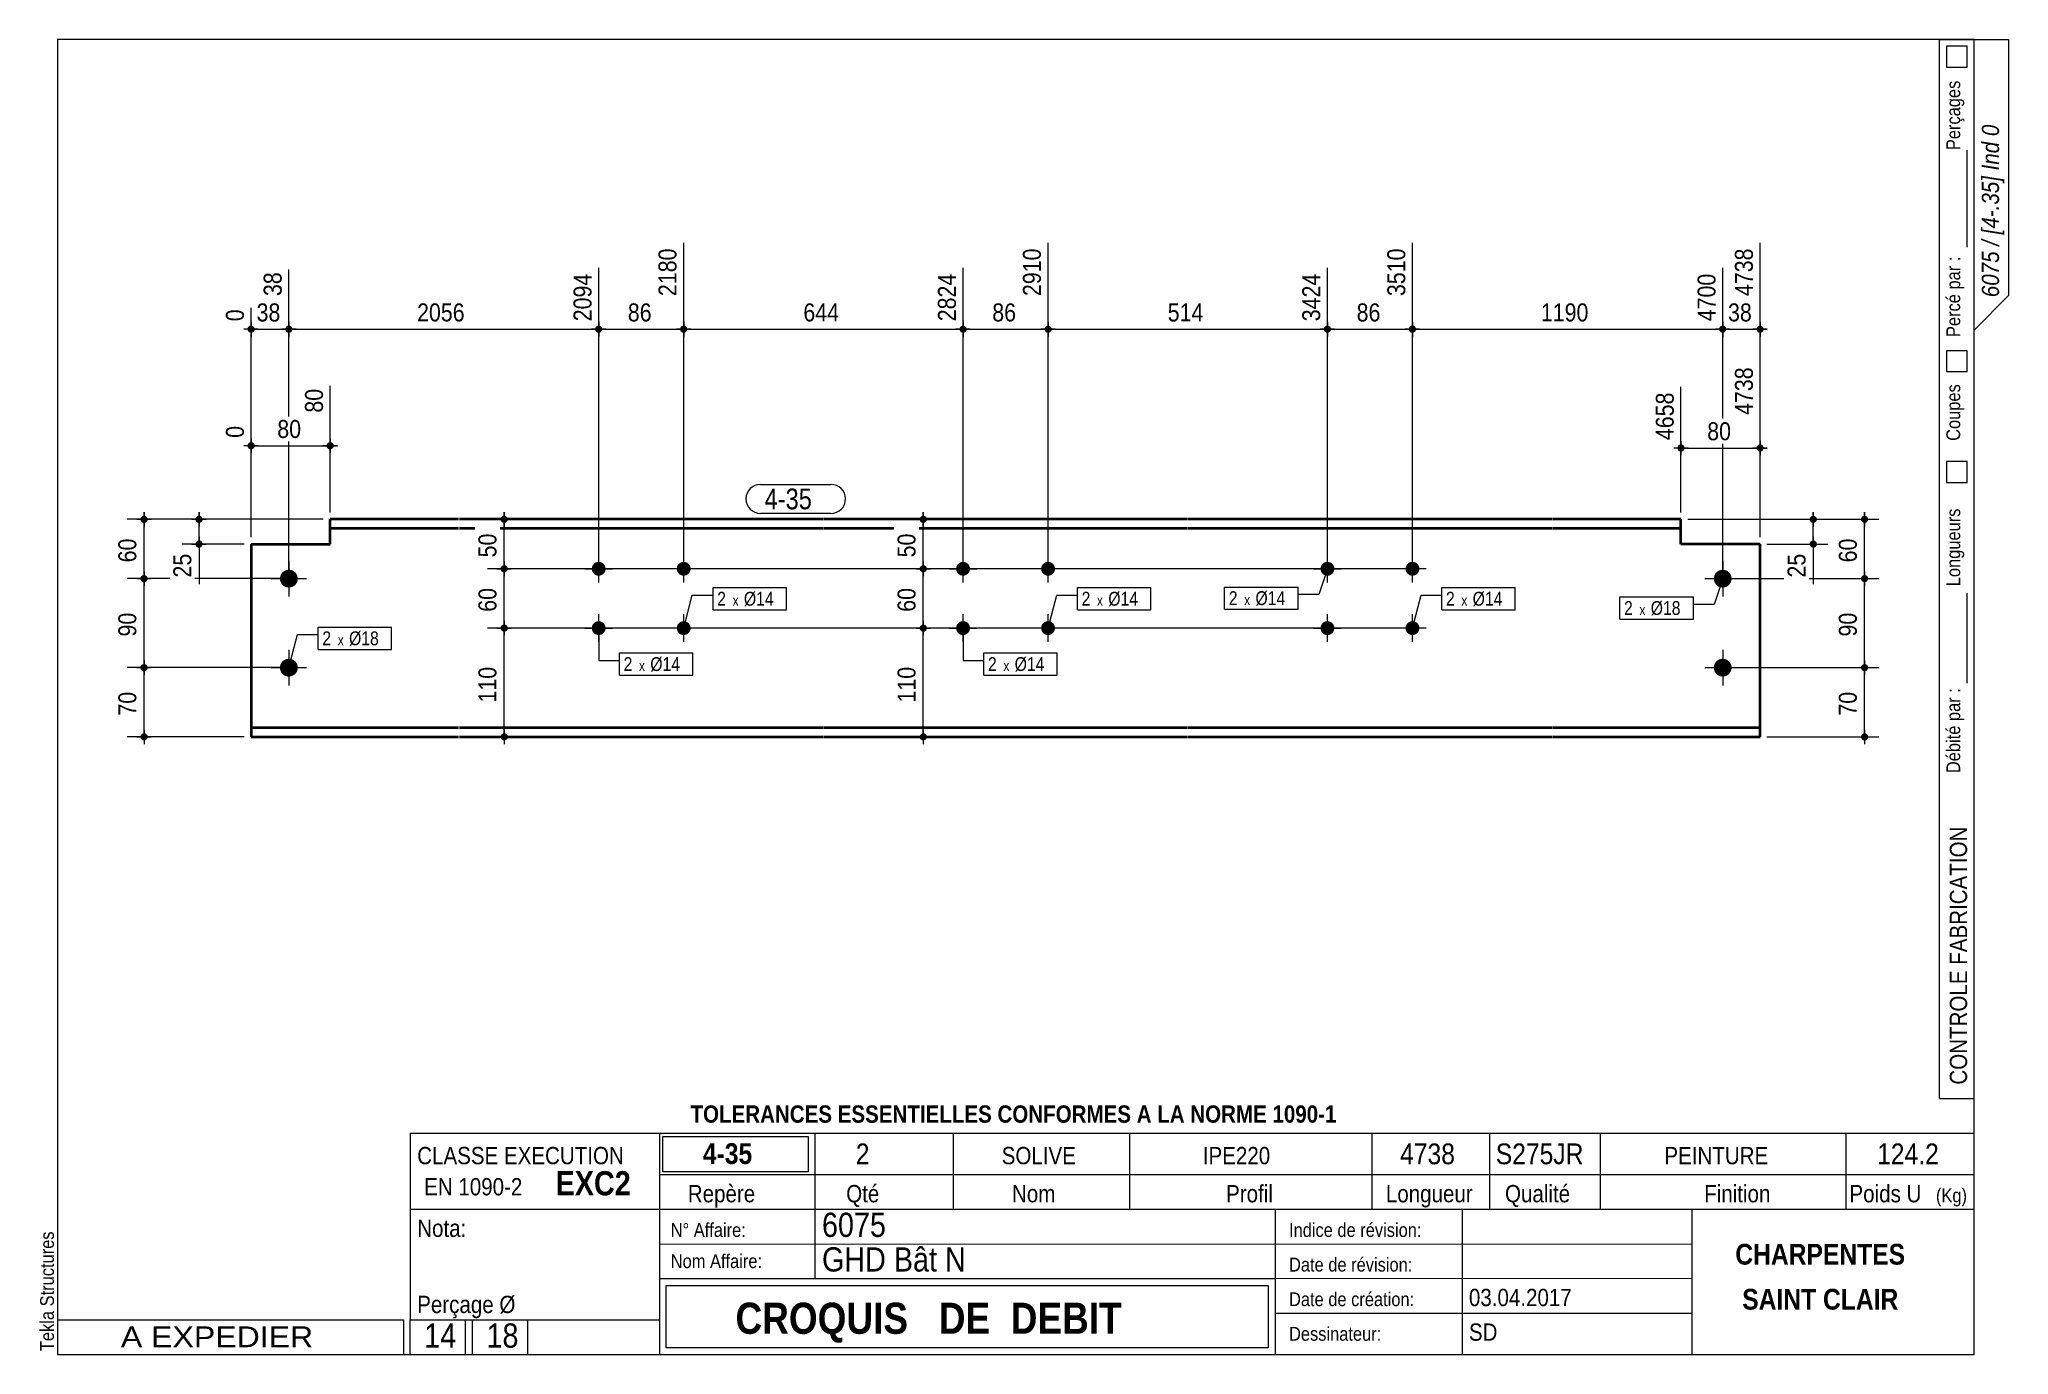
# Model space of a CAD drawing. Header units: millimetres. Extents: x 2 to 287, y 5 to 195.
import ezdxf

# ---------------------------------------------------------------- set-up
doc = ezdxf.new("R2010")
doc.units = ezdxf.units.MM
for name, color, linetype, lineweight in [('Autre type objet', 1, 'Continuous', 0), ('Boulon', 7, 'Continuous', 0), ('Cotation', 7, 'Continuous', 0), ('Désignation boulon', 3, 'Continuous', 0), ('Feuille dessin', 5, 'Continuous', 0), ('Piece', 2, 'Continuous', 0), ('Repère pièce', 3, 'Continuous', 0)]:
    doc.layers.add(name, color=color, linetype=linetype, lineweight=lineweight)
doc.styles.add('ARIAL', font='ARIAL.TTF')
doc.styles.add('ARIAL_BOLD', font='ARIALBD.TTF')
doc.styles.add('ARIAL_ITALIC', font='ARIALI.TTF')
doc.styles.add('ARIAL_NARROW', font='ARIAL.TTF')
doc.styles.add('COMIC_SANS_MS', font='COMIC.TTF')

# ---------------------------------------------------------------- blocks, each defined once
blk = doc.blocks.new('*A1')
at = {"layer": 'Boulon'}
for points in [[(189.55, 118.5), (189.55, 118.48), (189.55, 118.45), (189.55, 118.43), (189.55, 118.4), (189.54, 118.38), (189.54, 118.35), (189.54, 118.33), (189.53, 118.31), (189.52, 118.28), (189.52, 118.26), (189.51, 118.23), (189.5, 118.21), (189.5, 118.19), (189.49, 118.16), (189.48, 118.14), (189.47, 118.12), (189.46, 118.1), (189.45, 118.07), (189.44, 118.05), (189.42, 118.03), (189.41, 118.01), (189.4, 117.99), (189.39, 117.97), (189.37, 117.95), (189.36, 117.93), (189.34, 117.91), (189.33, 117.89), (189.31, 117.87), (189.3, 117.85), (189.28, 117.83), (189.26, 117.82), (189.24, 117.8), (189.23, 117.78), (189.21, 117.77), (189.19, 117.75), (189.17, 117.74), (189.15, 117.72), (189.13, 117.71), (189.11, 117.69), (189.09, 117.68), (189.07, 117.67), (189.05, 117.65), (189.03, 117.64), (189, 117.63), (188.98, 117.62), (188.96, 117.61), (188.94, 117.6), (188.91, 117.59), (188.89, 117.58), (188.87, 117.57), (188.84, 117.57), (188.82, 117.56), (188.8, 117.55), (188.77, 117.55), (188.75, 117.54), (188.73, 117.54), (188.7, 117.54), (188.68, 117.53), (188.65, 117.53), (188.63, 117.53), (188.6, 117.53), (188.58, 117.52), (188.55, 117.52), (188.53, 117.52), (188.51, 117.53), (188.48, 117.53), (188.46, 117.53), (188.43, 117.53), (188.41, 117.54), (188.38, 117.54), (188.36, 117.54), (188.34, 117.55), (188.31, 117.55), (188.29, 117.56), (188.26, 117.57), (188.24, 117.57), (188.22, 117.58), (188.19, 117.59), (188.17, 117.6), (188.15, 117.61), (188.13, 117.62), (188.1, 117.63), (188.08, 117.64), (188.06, 117.65), (188.04, 117.67), (188.02, 117.68), (188, 117.69), (187.98, 117.71), (187.96, 117.72), (187.94, 117.74), (187.92, 117.75), (187.9, 117.77), (187.88, 117.78), (187.86, 117.8), (187.85, 117.82), (187.83, 117.83), (187.81, 117.85), (187.8, 117.87), (187.78, 117.89), (187.77, 117.91), (187.75, 117.93), (187.74, 117.95), (187.72, 117.97), (187.71, 117.99), (187.7, 118.01), (187.68, 118.03), (187.67, 118.05), (187.66, 118.07), (187.65, 118.1), (187.64, 118.12), (187.63, 118.14), (187.62, 118.16), (187.61, 118.19), (187.6, 118.21), (187.6, 118.23), (187.59, 118.26), (187.58, 118.28), (187.58, 118.31), (187.57, 118.33), (187.57, 118.35), (187.57, 118.38), (187.56, 118.4), (187.56, 118.43), (187.56, 118.45), (187.56, 118.48), (187.55, 118.5), (187.55, 118.52), (187.55, 118.55), (187.56, 118.57), (187.56, 118.6), (187.56, 118.62), (187.56, 118.65), (187.57, 118.67), (187.57, 118.7), (187.57, 118.72), (187.58, 118.74), (187.58, 118.77), (187.59, 118.79), (187.6, 118.81), (187.6, 118.84), (187.61, 118.86), (187.62, 118.88), (187.63, 118.91), (187.64, 118.93), (187.65, 118.95), (187.66, 118.97), (187.67, 119), (187.68, 119.02), (187.7, 119.04), (187.71, 119.06), (187.72, 119.08), (187.74, 119.1), (187.75, 119.12), (187.77, 119.14), (187.78, 119.16), (187.8, 119.18), (187.81, 119.2), (187.83, 119.21), (187.85, 119.23), (187.86, 119.25), (187.88, 119.27), (187.9, 119.28), (187.92, 119.3), (187.94, 119.31), (187.96, 119.33), (187.98, 119.34), (188, 119.36), (188.02, 119.37), (188.04, 119.38), (188.06, 119.39), (188.08, 119.41), (188.1, 119.42), (188.13, 119.43), (188.15, 119.44), (188.17, 119.45), (188.19, 119.46), (188.22, 119.47), (188.24, 119.47), (188.26, 119.48), (188.29, 119.49), (188.31, 119.49), (188.34, 119.5), (188.36, 119.51), (188.38, 119.51), (188.41, 119.51), (188.43, 119.52), (188.46, 119.52), (188.48, 119.52), (188.51, 119.52), (188.53, 119.52), (188.55, 119.52), (188.58, 119.52), (188.6, 119.52), (188.63, 119.52), (188.65, 119.52), (188.68, 119.52), (188.7, 119.51), (188.73, 119.51), (188.75, 119.51), (188.77, 119.5), (188.8, 119.49), (188.82, 119.49), (188.84, 119.48), (188.87, 119.47), (188.89, 119.47), (188.91, 119.46), (188.94, 119.45), (188.96, 119.44), (188.98, 119.43), (189, 119.42), (189.03, 119.41), (189.05, 119.39), (189.07, 119.38), (189.09, 119.37), (189.11, 119.36), (189.13, 119.34), (189.15, 119.33), (189.17, 119.31), (189.19, 119.3), (189.21, 119.28), (189.23, 119.27), (189.24, 119.25), (189.26, 119.23), (189.28, 119.21), (189.3, 119.2), (189.31, 119.18), (189.33, 119.16), (189.34, 119.14), (189.36, 119.12), (189.37, 119.1), (189.39, 119.08), (189.4, 119.06), (189.41, 119.04), (189.42, 119.02), (189.44, 119), (189.45, 118.97), (189.46, 118.95), (189.47, 118.93), (189.48, 118.91), (189.49, 118.88), (189.5, 118.86), (189.5, 118.84), (189.51, 118.81), (189.52, 118.79), (189.52, 118.77), (189.53, 118.74), (189.54, 118.72), (189.54, 118.7), (189.54, 118.67), (189.55, 118.65), (189.55, 118.62), (189.55, 118.6), (189.55, 118.57), (189.55, 118.55), (189.55, 118.52)], [(189.55, 109.93), (189.55, 109.9), (189.55, 109.88), (189.55, 109.85), (189.55, 109.83), (189.54, 109.81), (189.54, 109.78), (189.54, 109.76), (189.53, 109.73), (189.52, 109.71), (189.52, 109.69), (189.51, 109.66), (189.5, 109.64), (189.5, 109.62), (189.49, 109.59), (189.48, 109.57), (189.47, 109.55), (189.46, 109.53), (189.45, 109.5), (189.44, 109.48), (189.42, 109.46), (189.41, 109.44), (189.4, 109.42), (189.39, 109.4), (189.37, 109.38), (189.36, 109.36), (189.34, 109.34), (189.33, 109.32), (189.31, 109.3), (189.3, 109.28), (189.28, 109.26), (189.26, 109.25), (189.24, 109.23), (189.23, 109.21), (189.21, 109.2), (189.19, 109.18), (189.17, 109.16), (189.15, 109.15), (189.13, 109.14), (189.11, 109.12), (189.09, 109.11), (189.07, 109.1), (189.05, 109.08), (189.03, 109.07), (189, 109.06), (188.98, 109.05), (188.96, 109.04), (188.94, 109.03), (188.91, 109.02), (188.89, 109.01), (188.87, 109), (188.84, 109), (188.82, 108.99), (188.8, 108.98), (188.77, 108.98), (188.75, 108.97), (188.73, 108.97), (188.7, 108.96), (188.68, 108.96), (188.65, 108.96), (188.63, 108.96), (188.6, 108.95), (188.58, 108.95), (188.55, 108.95), (188.53, 108.95), (188.51, 108.95), (188.48, 108.96), (188.46, 108.96), (188.43, 108.96), (188.41, 108.96), (188.38, 108.97), (188.36, 108.97), (188.34, 108.98), (188.31, 108.98), (188.29, 108.99), (188.26, 109), (188.24, 109), (188.22, 109.01), (188.19, 109.02), (188.17, 109.03), (188.15, 109.04), (188.13, 109.05), (188.1, 109.06), (188.08, 109.07), (188.06, 109.08), (188.04, 109.1), (188.02, 109.11), (188, 109.12), (187.98, 109.14), (187.96, 109.15), (187.94, 109.16), (187.92, 109.18), (187.9, 109.2), (187.88, 109.21), (187.86, 109.23), (187.85, 109.25), (187.83, 109.26), (187.81, 109.28), (187.8, 109.3), (187.78, 109.32), (187.77, 109.34), (187.75, 109.36), (187.74, 109.38), (187.72, 109.4), (187.71, 109.42), (187.7, 109.44), (187.68, 109.46), (187.67, 109.48), (187.66, 109.5), (187.65, 109.53), (187.64, 109.55), (187.63, 109.57), (187.62, 109.59), (187.61, 109.62), (187.6, 109.64), (187.6, 109.66), (187.59, 109.69), (187.58, 109.71), (187.58, 109.73), (187.57, 109.76), (187.57, 109.78), (187.57, 109.81), (187.56, 109.83), (187.56, 109.85), (187.56, 109.88), (187.56, 109.9), (187.55, 109.93), (187.55, 109.95), (187.55, 109.98), (187.56, 110), (187.56, 110.03), (187.56, 110.05), (187.56, 110.08), (187.57, 110.1), (187.57, 110.12), (187.57, 110.15), (187.58, 110.17), (187.58, 110.2), (187.59, 110.22), (187.6, 110.24), (187.6, 110.27), (187.61, 110.29), (187.62, 110.31), (187.63, 110.34), (187.64, 110.36), (187.65, 110.38), (187.66, 110.4), (187.67, 110.42), (187.68, 110.45), (187.7, 110.47), (187.71, 110.49), (187.72, 110.51), (187.74, 110.53), (187.75, 110.55), (187.77, 110.57), (187.78, 110.59), (187.8, 110.61), (187.81, 110.62), (187.83, 110.64), (187.85, 110.66), (187.86, 110.68), (187.88, 110.69), (187.9, 110.71), (187.92, 110.73), (187.94, 110.74), (187.96, 110.76), (187.98, 110.77), (188, 110.78), (188.02, 110.8), (188.04, 110.81), (188.06, 110.82), (188.08, 110.83), (188.1, 110.85), (188.13, 110.86), (188.15, 110.87), (188.17, 110.88), (188.19, 110.89), (188.22, 110.89), (188.24, 110.9), (188.26, 110.91), (188.29, 110.92), (188.31, 110.92), (188.34, 110.93), (188.36, 110.93), (188.38, 110.94), (188.41, 110.94), (188.43, 110.95), (188.46, 110.95), (188.48, 110.95), (188.51, 110.95), (188.53, 110.95), (188.55, 110.95), (188.58, 110.95), (188.6, 110.95), (188.63, 110.95), (188.65, 110.95), (188.68, 110.95), (188.7, 110.94), (188.73, 110.94), (188.75, 110.93), (188.77, 110.93), (188.8, 110.92), (188.82, 110.92), (188.84, 110.91), (188.87, 110.9), (188.89, 110.89), (188.91, 110.89), (188.94, 110.88), (188.96, 110.87), (188.98, 110.86), (189, 110.85), (189.03, 110.83), (189.05, 110.82), (189.07, 110.81), (189.09, 110.8), (189.11, 110.78), (189.13, 110.77), (189.15, 110.76), (189.17, 110.74), (189.19, 110.73), (189.21, 110.71), (189.23, 110.69), (189.24, 110.68), (189.26, 110.66), (189.28, 110.64), (189.3, 110.62), (189.31, 110.61), (189.33, 110.59), (189.34, 110.57), (189.36, 110.55), (189.37, 110.53), (189.39, 110.51), (189.4, 110.49), (189.41, 110.47), (189.42, 110.45), (189.44, 110.42), (189.45, 110.4), (189.46, 110.38), (189.47, 110.36), (189.48, 110.34), (189.49, 110.31), (189.5, 110.29), (189.5, 110.27), (189.51, 110.24), (189.52, 110.22), (189.52, 110.2), (189.53, 110.17), (189.54, 110.15), (189.54, 110.12), (189.54, 110.1), (189.55, 110.08), (189.55, 110.05), (189.55, 110.03), (189.55, 110), (189.55, 109.98), (189.55, 109.95)]]:
    blk.add_hatch(color=256, dxfattribs=at).paths.add_polyline_path(points, flags=17)
at = {"layer": 'Boulon', "linetype": 'Continuous', "lineweight": 0}
for p, q in [((188.55, 116.52), (188.55, 120.52)), ((186.55, 118.52), (190.55, 118.52)), ((188.55, 107.95), (188.55, 111.95)), ((186.55, 109.95), (190.55, 109.95))]:
    blk.add_line(p, q, dxfattribs=at)
blk = doc.blocks.new('*A2')
at = {"layer": 'Boulon'}
for points in [[(201.84, 118.5), (201.84, 118.48), (201.84, 118.45), (201.84, 118.43), (201.83, 118.4), (201.83, 118.38), (201.83, 118.35), (201.82, 118.33), (201.82, 118.31), (201.81, 118.28), (201.8, 118.26), (201.8, 118.23), (201.79, 118.21), (201.78, 118.19), (201.77, 118.16), (201.76, 118.14), (201.75, 118.12), (201.74, 118.1), (201.73, 118.07), (201.72, 118.05), (201.71, 118.03), (201.7, 118.01), (201.68, 117.99), (201.67, 117.97), (201.66, 117.95), (201.64, 117.93), (201.63, 117.91), (201.61, 117.89), (201.6, 117.87), (201.58, 117.85), (201.56, 117.83), (201.55, 117.82), (201.53, 117.8), (201.51, 117.78), (201.49, 117.77), (201.47, 117.75), (201.46, 117.74), (201.44, 117.72), (201.42, 117.71), (201.4, 117.69), (201.37, 117.68), (201.35, 117.67), (201.33, 117.65), (201.31, 117.64), (201.29, 117.63), (201.27, 117.62), (201.25, 117.61), (201.22, 117.6), (201.2, 117.59), (201.18, 117.58), (201.15, 117.57), (201.13, 117.57), (201.11, 117.56), (201.08, 117.55), (201.06, 117.55), (201.04, 117.54), (201.01, 117.54), (200.99, 117.54), (200.96, 117.53), (200.94, 117.53), (200.91, 117.53), (200.89, 117.53), (200.86, 117.52), (200.84, 117.52), (200.82, 117.52), (200.79, 117.53), (200.77, 117.53), (200.74, 117.53), (200.72, 117.53), (200.69, 117.54), (200.67, 117.54), (200.64, 117.54), (200.62, 117.55), (200.6, 117.55), (200.57, 117.56), (200.55, 117.57), (200.53, 117.57), (200.5, 117.58), (200.48, 117.59), (200.46, 117.6), (200.43, 117.61), (200.41, 117.62), (200.39, 117.63), (200.37, 117.64), (200.35, 117.65), (200.33, 117.67), (200.3, 117.68), (200.28, 117.69), (200.26, 117.71), (200.24, 117.72), (200.22, 117.74), (200.21, 117.75), (200.19, 117.77), (200.17, 117.78), (200.15, 117.8), (200.13, 117.82), (200.12, 117.83), (200.1, 117.85), (200.08, 117.87), (200.07, 117.89), (200.05, 117.91), (200.04, 117.93), (200.02, 117.95), (200.01, 117.97), (200, 117.99), (199.98, 118.01), (199.97, 118.03), (199.96, 118.05), (199.95, 118.07), (199.94, 118.1), (199.93, 118.12), (199.92, 118.14), (199.91, 118.16), (199.9, 118.19), (199.89, 118.21), (199.88, 118.23), (199.88, 118.26), (199.87, 118.28), (199.86, 118.31), (199.86, 118.33), (199.85, 118.35), (199.85, 118.38), (199.85, 118.4), (199.84, 118.43), (199.84, 118.45), (199.84, 118.48), (199.84, 118.5), (199.84, 118.52), (199.84, 118.55), (199.84, 118.57), (199.84, 118.6), (199.84, 118.62), (199.85, 118.65), (199.85, 118.67), (199.85, 118.7), (199.86, 118.72), (199.86, 118.74), (199.87, 118.77), (199.88, 118.79), (199.88, 118.81), (199.89, 118.84), (199.9, 118.86), (199.91, 118.88), (199.92, 118.91), (199.93, 118.93), (199.94, 118.95), (199.95, 118.97), (199.96, 119), (199.97, 119.02), (199.98, 119.04), (200, 119.06), (200.01, 119.08), (200.02, 119.1), (200.04, 119.12), (200.05, 119.14), (200.07, 119.16), (200.08, 119.18), (200.1, 119.2), (200.12, 119.21), (200.13, 119.23), (200.15, 119.25), (200.17, 119.27), (200.19, 119.28), (200.21, 119.3), (200.22, 119.31), (200.24, 119.33), (200.26, 119.34), (200.28, 119.36), (200.3, 119.37), (200.33, 119.38), (200.35, 119.39), (200.37, 119.41), (200.39, 119.42), (200.41, 119.43), (200.43, 119.44), (200.46, 119.45), (200.48, 119.46), (200.5, 119.47), (200.53, 119.47), (200.55, 119.48), (200.57, 119.49), (200.6, 119.49), (200.62, 119.5), (200.64, 119.51), (200.67, 119.51), (200.69, 119.51), (200.72, 119.52), (200.74, 119.52), (200.77, 119.52), (200.79, 119.52), (200.82, 119.52), (200.84, 119.52), (200.86, 119.52), (200.89, 119.52), (200.91, 119.52), (200.94, 119.52), (200.96, 119.52), (200.99, 119.51), (201.01, 119.51), (201.04, 119.51), (201.06, 119.5), (201.08, 119.49), (201.11, 119.49), (201.13, 119.48), (201.15, 119.47), (201.18, 119.47), (201.2, 119.46), (201.22, 119.45), (201.25, 119.44), (201.27, 119.43), (201.29, 119.42), (201.31, 119.41), (201.33, 119.39), (201.35, 119.38), (201.37, 119.37), (201.4, 119.36), (201.42, 119.34), (201.44, 119.33), (201.46, 119.31), (201.47, 119.3), (201.49, 119.28), (201.51, 119.27), (201.53, 119.25), (201.55, 119.23), (201.56, 119.21), (201.58, 119.2), (201.6, 119.18), (201.61, 119.16), (201.63, 119.14), (201.64, 119.12), (201.66, 119.1), (201.67, 119.08), (201.68, 119.06), (201.7, 119.04), (201.71, 119.02), (201.72, 119), (201.73, 118.97), (201.74, 118.95), (201.75, 118.93), (201.76, 118.91), (201.77, 118.88), (201.78, 118.86), (201.79, 118.84), (201.8, 118.81), (201.8, 118.79), (201.81, 118.77), (201.82, 118.74), (201.82, 118.72), (201.83, 118.7), (201.83, 118.67), (201.83, 118.65), (201.84, 118.62), (201.84, 118.6), (201.84, 118.57), (201.84, 118.55), (201.84, 118.52)], [(201.84, 109.93), (201.84, 109.9), (201.84, 109.88), (201.84, 109.85), (201.83, 109.83), (201.83, 109.81), (201.83, 109.78), (201.82, 109.76), (201.82, 109.73), (201.81, 109.71), (201.8, 109.69), (201.8, 109.66), (201.79, 109.64), (201.78, 109.62), (201.77, 109.59), (201.76, 109.57), (201.75, 109.55), (201.74, 109.53), (201.73, 109.5), (201.72, 109.48), (201.71, 109.46), (201.7, 109.44), (201.68, 109.42), (201.67, 109.4), (201.66, 109.38), (201.64, 109.36), (201.63, 109.34), (201.61, 109.32), (201.6, 109.3), (201.58, 109.28), (201.56, 109.26), (201.55, 109.25), (201.53, 109.23), (201.51, 109.21), (201.49, 109.2), (201.47, 109.18), (201.46, 109.16), (201.44, 109.15), (201.42, 109.14), (201.4, 109.12), (201.37, 109.11), (201.35, 109.1), (201.33, 109.08), (201.31, 109.07), (201.29, 109.06), (201.27, 109.05), (201.25, 109.04), (201.22, 109.03), (201.2, 109.02), (201.18, 109.01), (201.15, 109), (201.13, 109), (201.11, 108.99), (201.08, 108.98), (201.06, 108.98), (201.04, 108.97), (201.01, 108.97), (200.99, 108.96), (200.96, 108.96), (200.94, 108.96), (200.91, 108.96), (200.89, 108.95), (200.86, 108.95), (200.84, 108.95), (200.82, 108.95), (200.79, 108.95), (200.77, 108.96), (200.74, 108.96), (200.72, 108.96), (200.69, 108.96), (200.67, 108.97), (200.64, 108.97), (200.62, 108.98), (200.6, 108.98), (200.57, 108.99), (200.55, 109), (200.53, 109), (200.5, 109.01), (200.48, 109.02), (200.46, 109.03), (200.43, 109.04), (200.41, 109.05), (200.39, 109.06), (200.37, 109.07), (200.35, 109.08), (200.33, 109.1), (200.3, 109.11), (200.28, 109.12), (200.26, 109.14), (200.24, 109.15), (200.22, 109.16), (200.21, 109.18), (200.19, 109.2), (200.17, 109.21), (200.15, 109.23), (200.13, 109.25), (200.12, 109.26), (200.1, 109.28), (200.08, 109.3), (200.07, 109.32), (200.05, 109.34), (200.04, 109.36), (200.02, 109.38), (200.01, 109.4), (200, 109.42), (199.98, 109.44), (199.97, 109.46), (199.96, 109.48), (199.95, 109.5), (199.94, 109.53), (199.93, 109.55), (199.92, 109.57), (199.91, 109.59), (199.9, 109.62), (199.89, 109.64), (199.88, 109.66), (199.88, 109.69), (199.87, 109.71), (199.86, 109.73), (199.86, 109.76), (199.85, 109.78), (199.85, 109.81), (199.85, 109.83), (199.84, 109.85), (199.84, 109.88), (199.84, 109.9), (199.84, 109.93), (199.84, 109.95), (199.84, 109.98), (199.84, 110), (199.84, 110.03), (199.84, 110.05), (199.85, 110.08), (199.85, 110.1), (199.85, 110.12), (199.86, 110.15), (199.86, 110.17), (199.87, 110.2), (199.88, 110.22), (199.88, 110.24), (199.89, 110.27), (199.9, 110.29), (199.91, 110.31), (199.92, 110.34), (199.93, 110.36), (199.94, 110.38), (199.95, 110.4), (199.96, 110.42), (199.97, 110.45), (199.98, 110.47), (200, 110.49), (200.01, 110.51), (200.02, 110.53), (200.04, 110.55), (200.05, 110.57), (200.07, 110.59), (200.08, 110.61), (200.1, 110.62), (200.12, 110.64), (200.13, 110.66), (200.15, 110.68), (200.17, 110.69), (200.19, 110.71), (200.21, 110.73), (200.22, 110.74), (200.24, 110.76), (200.26, 110.77), (200.28, 110.78), (200.3, 110.8), (200.33, 110.81), (200.35, 110.82), (200.37, 110.83), (200.39, 110.85), (200.41, 110.86), (200.43, 110.87), (200.46, 110.88), (200.48, 110.89), (200.5, 110.89), (200.53, 110.9), (200.55, 110.91), (200.57, 110.92), (200.6, 110.92), (200.62, 110.93), (200.64, 110.93), (200.67, 110.94), (200.69, 110.94), (200.72, 110.95), (200.74, 110.95), (200.77, 110.95), (200.79, 110.95), (200.82, 110.95), (200.84, 110.95), (200.86, 110.95), (200.89, 110.95), (200.91, 110.95), (200.94, 110.95), (200.96, 110.95), (200.99, 110.94), (201.01, 110.94), (201.04, 110.93), (201.06, 110.93), (201.08, 110.92), (201.11, 110.92), (201.13, 110.91), (201.15, 110.9), (201.18, 110.89), (201.2, 110.89), (201.22, 110.88), (201.25, 110.87), (201.27, 110.86), (201.29, 110.85), (201.31, 110.83), (201.33, 110.82), (201.35, 110.81), (201.37, 110.8), (201.4, 110.78), (201.42, 110.77), (201.44, 110.76), (201.46, 110.74), (201.47, 110.73), (201.49, 110.71), (201.51, 110.69), (201.53, 110.68), (201.55, 110.66), (201.56, 110.64), (201.58, 110.62), (201.6, 110.61), (201.61, 110.59), (201.63, 110.57), (201.64, 110.55), (201.66, 110.53), (201.67, 110.51), (201.68, 110.49), (201.7, 110.47), (201.71, 110.45), (201.72, 110.42), (201.73, 110.4), (201.74, 110.38), (201.75, 110.36), (201.76, 110.34), (201.77, 110.31), (201.78, 110.29), (201.79, 110.27), (201.8, 110.24), (201.8, 110.22), (201.81, 110.2), (201.82, 110.17), (201.82, 110.15), (201.83, 110.12), (201.83, 110.1), (201.83, 110.08), (201.84, 110.05), (201.84, 110.03), (201.84, 110), (201.84, 109.98), (201.84, 109.95)]]:
    blk.add_hatch(color=256, dxfattribs=at).paths.add_polyline_path(points, flags=17)
at = {"layer": 'Boulon', "linetype": 'Continuous', "lineweight": 0}
for p, q in [((200.84, 116.52), (200.84, 120.52)), ((202.84, 118.52), (198.84, 118.52)), ((200.84, 107.95), (200.84, 111.95)), ((202.84, 109.95), (198.84, 109.95))]:
    blk.add_line(p, q, dxfattribs=at)
blk = doc.blocks.new('*A3')
at = {"layer": 'Boulon'}
for points in [[(136.89, 118.5), (136.89, 118.48), (136.89, 118.45), (136.89, 118.43), (136.88, 118.4), (136.88, 118.38), (136.88, 118.35), (136.87, 118.33), (136.87, 118.31), (136.86, 118.28), (136.86, 118.26), (136.85, 118.23), (136.84, 118.21), (136.83, 118.19), (136.82, 118.16), (136.82, 118.14), (136.81, 118.12), (136.8, 118.1), (136.78, 118.07), (136.77, 118.05), (136.76, 118.03), (136.75, 118.01), (136.74, 117.99), (136.72, 117.97), (136.71, 117.95), (136.69, 117.93), (136.68, 117.91), (136.66, 117.89), (136.65, 117.87), (136.63, 117.85), (136.62, 117.83), (136.6, 117.82), (136.58, 117.8), (136.56, 117.78), (136.54, 117.77), (136.53, 117.75), (136.51, 117.74), (136.49, 117.72), (136.47, 117.71), (136.45, 117.69), (136.43, 117.68), (136.41, 117.67), (136.38, 117.65), (136.36, 117.64), (136.34, 117.63), (136.32, 117.62), (136.3, 117.61), (136.27, 117.6), (136.25, 117.59), (136.23, 117.58), (136.21, 117.57), (136.18, 117.57), (136.16, 117.56), (136.13, 117.55), (136.11, 117.55), (136.09, 117.54), (136.06, 117.54), (136.04, 117.54), (136.01, 117.53), (135.99, 117.53), (135.97, 117.53), (135.94, 117.53), (135.92, 117.52), (135.89, 117.52), (135.87, 117.52), (135.84, 117.53), (135.82, 117.53), (135.79, 117.53), (135.77, 117.53), (135.74, 117.54), (135.72, 117.54), (135.7, 117.54), (135.67, 117.55), (135.65, 117.55), (135.62, 117.56), (135.6, 117.57), (135.58, 117.57), (135.55, 117.58), (135.53, 117.59), (135.51, 117.6), (135.49, 117.61), (135.46, 117.62), (135.44, 117.63), (135.42, 117.64), (135.4, 117.65), (135.38, 117.67), (135.36, 117.68), (135.34, 117.69), (135.32, 117.71), (135.3, 117.72), (135.28, 117.74), (135.26, 117.75), (135.24, 117.77), (135.22, 117.78), (135.2, 117.8), (135.18, 117.82), (135.17, 117.83), (135.15, 117.85), (135.13, 117.87), (135.12, 117.89), (135.1, 117.91), (135.09, 117.93), (135.07, 117.95), (135.06, 117.97), (135.05, 117.99), (135.03, 118.01), (135.02, 118.03), (135.01, 118.05), (135, 118.07), (134.99, 118.1), (134.98, 118.12), (134.97, 118.14), (134.96, 118.16), (134.95, 118.19), (134.94, 118.21), (134.93, 118.23), (134.93, 118.26), (134.92, 118.28), (134.92, 118.31), (134.91, 118.33), (134.91, 118.35), (134.9, 118.38), (134.9, 118.4), (134.9, 118.43), (134.89, 118.45), (134.89, 118.48), (134.89, 118.5), (134.89, 118.52), (134.89, 118.55), (134.89, 118.57), (134.89, 118.6), (134.9, 118.62), (134.9, 118.65), (134.9, 118.67), (134.91, 118.7), (134.91, 118.72), (134.92, 118.74), (134.92, 118.77), (134.93, 118.79), (134.93, 118.81), (134.94, 118.84), (134.95, 118.86), (134.96, 118.88), (134.97, 118.91), (134.98, 118.93), (134.99, 118.95), (135, 118.97), (135.01, 119), (135.02, 119.02), (135.03, 119.04), (135.05, 119.06), (135.06, 119.08), (135.07, 119.1), (135.09, 119.12), (135.1, 119.14), (135.12, 119.16), (135.13, 119.18), (135.15, 119.2), (135.17, 119.21), (135.18, 119.23), (135.2, 119.25), (135.22, 119.27), (135.24, 119.28), (135.26, 119.3), (135.28, 119.31), (135.3, 119.33), (135.32, 119.34), (135.34, 119.36), (135.36, 119.37), (135.38, 119.38), (135.4, 119.39), (135.42, 119.41), (135.44, 119.42), (135.46, 119.43), (135.49, 119.44), (135.51, 119.45), (135.53, 119.46), (135.55, 119.47), (135.58, 119.47), (135.6, 119.48), (135.62, 119.49), (135.65, 119.49), (135.67, 119.5), (135.7, 119.51), (135.72, 119.51), (135.74, 119.51), (135.77, 119.52), (135.79, 119.52), (135.82, 119.52), (135.84, 119.52), (135.87, 119.52), (135.89, 119.52), (135.92, 119.52), (135.94, 119.52), (135.97, 119.52), (135.99, 119.52), (136.01, 119.52), (136.04, 119.51), (136.06, 119.51), (136.09, 119.51), (136.11, 119.5), (136.13, 119.49), (136.16, 119.49), (136.18, 119.48), (136.21, 119.47), (136.23, 119.47), (136.25, 119.46), (136.27, 119.45), (136.3, 119.44), (136.32, 119.43), (136.34, 119.42), (136.36, 119.41), (136.38, 119.39), (136.41, 119.38), (136.43, 119.37), (136.45, 119.36), (136.47, 119.34), (136.49, 119.33), (136.51, 119.31), (136.53, 119.3), (136.54, 119.28), (136.56, 119.27), (136.58, 119.25), (136.6, 119.23), (136.62, 119.21), (136.63, 119.2), (136.65, 119.18), (136.66, 119.16), (136.68, 119.14), (136.69, 119.12), (136.71, 119.1), (136.72, 119.08), (136.74, 119.06), (136.75, 119.04), (136.76, 119.02), (136.77, 119), (136.78, 118.97), (136.8, 118.95), (136.81, 118.93), (136.82, 118.91), (136.82, 118.88), (136.83, 118.86), (136.84, 118.84), (136.85, 118.81), (136.86, 118.79), (136.86, 118.77), (136.87, 118.74), (136.87, 118.72), (136.88, 118.7), (136.88, 118.67), (136.88, 118.65), (136.89, 118.62), (136.89, 118.6), (136.89, 118.57), (136.89, 118.55), (136.89, 118.52)], [(136.89, 109.93), (136.89, 109.9), (136.89, 109.88), (136.89, 109.85), (136.88, 109.83), (136.88, 109.81), (136.88, 109.78), (136.87, 109.76), (136.87, 109.73), (136.86, 109.71), (136.86, 109.69), (136.85, 109.66), (136.84, 109.64), (136.83, 109.62), (136.82, 109.59), (136.82, 109.57), (136.81, 109.55), (136.8, 109.53), (136.78, 109.5), (136.77, 109.48), (136.76, 109.46), (136.75, 109.44), (136.74, 109.42), (136.72, 109.4), (136.71, 109.38), (136.69, 109.36), (136.68, 109.34), (136.66, 109.32), (136.65, 109.3), (136.63, 109.28), (136.62, 109.26), (136.6, 109.25), (136.58, 109.23), (136.56, 109.21), (136.54, 109.2), (136.53, 109.18), (136.51, 109.16), (136.49, 109.15), (136.47, 109.14), (136.45, 109.12), (136.43, 109.11), (136.41, 109.1), (136.38, 109.08), (136.36, 109.07), (136.34, 109.06), (136.32, 109.05), (136.3, 109.04), (136.27, 109.03), (136.25, 109.02), (136.23, 109.01), (136.21, 109), (136.18, 109), (136.16, 108.99), (136.13, 108.98), (136.11, 108.98), (136.09, 108.97), (136.06, 108.97), (136.04, 108.96), (136.01, 108.96), (135.99, 108.96), (135.97, 108.96), (135.94, 108.95), (135.92, 108.95), (135.89, 108.95), (135.87, 108.95), (135.84, 108.95), (135.82, 108.96), (135.79, 108.96), (135.77, 108.96), (135.74, 108.96), (135.72, 108.97), (135.7, 108.97), (135.67, 108.98), (135.65, 108.98), (135.62, 108.99), (135.6, 109), (135.58, 109), (135.55, 109.01), (135.53, 109.02), (135.51, 109.03), (135.49, 109.04), (135.46, 109.05), (135.44, 109.06), (135.42, 109.07), (135.4, 109.08), (135.38, 109.1), (135.36, 109.11), (135.34, 109.12), (135.32, 109.14), (135.3, 109.15), (135.28, 109.16), (135.26, 109.18), (135.24, 109.2), (135.22, 109.21), (135.2, 109.23), (135.18, 109.25), (135.17, 109.26), (135.15, 109.28), (135.13, 109.3), (135.12, 109.32), (135.1, 109.34), (135.09, 109.36), (135.07, 109.38), (135.06, 109.4), (135.05, 109.42), (135.03, 109.44), (135.02, 109.46), (135.01, 109.48), (135, 109.5), (134.99, 109.53), (134.98, 109.55), (134.97, 109.57), (134.96, 109.59), (134.95, 109.62), (134.94, 109.64), (134.93, 109.66), (134.93, 109.69), (134.92, 109.71), (134.92, 109.73), (134.91, 109.76), (134.91, 109.78), (134.9, 109.81), (134.9, 109.83), (134.9, 109.85), (134.89, 109.88), (134.89, 109.9), (134.89, 109.93), (134.89, 109.95), (134.89, 109.98), (134.89, 110), (134.89, 110.03), (134.9, 110.05), (134.9, 110.08), (134.9, 110.1), (134.91, 110.12), (134.91, 110.15), (134.92, 110.17), (134.92, 110.2), (134.93, 110.22), (134.93, 110.24), (134.94, 110.27), (134.95, 110.29), (134.96, 110.31), (134.97, 110.34), (134.98, 110.36), (134.99, 110.38), (135, 110.4), (135.01, 110.42), (135.02, 110.45), (135.03, 110.47), (135.05, 110.49), (135.06, 110.51), (135.07, 110.53), (135.09, 110.55), (135.1, 110.57), (135.12, 110.59), (135.13, 110.61), (135.15, 110.62), (135.17, 110.64), (135.18, 110.66), (135.2, 110.68), (135.22, 110.69), (135.24, 110.71), (135.26, 110.73), (135.28, 110.74), (135.3, 110.76), (135.32, 110.77), (135.34, 110.78), (135.36, 110.8), (135.38, 110.81), (135.4, 110.82), (135.42, 110.83), (135.44, 110.85), (135.46, 110.86), (135.49, 110.87), (135.51, 110.88), (135.53, 110.89), (135.55, 110.89), (135.58, 110.9), (135.6, 110.91), (135.62, 110.92), (135.65, 110.92), (135.67, 110.93), (135.7, 110.93), (135.72, 110.94), (135.74, 110.94), (135.77, 110.95), (135.79, 110.95), (135.82, 110.95), (135.84, 110.95), (135.87, 110.95), (135.89, 110.95), (135.92, 110.95), (135.94, 110.95), (135.97, 110.95), (135.99, 110.95), (136.01, 110.95), (136.04, 110.94), (136.06, 110.94), (136.09, 110.93), (136.11, 110.93), (136.13, 110.92), (136.16, 110.92), (136.18, 110.91), (136.21, 110.9), (136.23, 110.89), (136.25, 110.89), (136.27, 110.88), (136.3, 110.87), (136.32, 110.86), (136.34, 110.85), (136.36, 110.83), (136.38, 110.82), (136.41, 110.81), (136.43, 110.8), (136.45, 110.78), (136.47, 110.77), (136.49, 110.76), (136.51, 110.74), (136.53, 110.73), (136.54, 110.71), (136.56, 110.69), (136.58, 110.68), (136.6, 110.66), (136.62, 110.64), (136.63, 110.62), (136.65, 110.61), (136.66, 110.59), (136.68, 110.57), (136.69, 110.55), (136.71, 110.53), (136.72, 110.51), (136.74, 110.49), (136.75, 110.47), (136.76, 110.45), (136.77, 110.42), (136.78, 110.4), (136.8, 110.38), (136.81, 110.36), (136.82, 110.34), (136.82, 110.31), (136.83, 110.29), (136.84, 110.27), (136.85, 110.24), (136.86, 110.22), (136.86, 110.2), (136.87, 110.17), (136.87, 110.15), (136.88, 110.12), (136.88, 110.1), (136.88, 110.08), (136.89, 110.05), (136.89, 110.03), (136.89, 110), (136.89, 109.98), (136.89, 109.95)]]:
    blk.add_hatch(color=256, dxfattribs=at).paths.add_polyline_path(points, flags=17)
at = {"layer": 'Boulon', "linetype": 'Continuous', "lineweight": 0}
for p, q in [((135.89, 116.52), (135.89, 120.52)), ((133.89, 118.52), (137.89, 118.52)), ((135.89, 107.95), (135.89, 111.95)), ((133.89, 109.95), (137.89, 109.95))]:
    blk.add_line(p, q, dxfattribs=at)
blk = doc.blocks.new('*A4')
at = {"layer": 'Boulon'}
for points in [[(149.18, 118.5), (149.18, 118.48), (149.17, 118.45), (149.17, 118.43), (149.17, 118.4), (149.17, 118.38), (149.16, 118.35), (149.16, 118.33), (149.15, 118.31), (149.15, 118.28), (149.14, 118.26), (149.13, 118.23), (149.13, 118.21), (149.12, 118.19), (149.11, 118.16), (149.1, 118.14), (149.09, 118.12), (149.08, 118.1), (149.07, 118.07), (149.06, 118.05), (149.05, 118.03), (149.03, 118.01), (149.02, 117.99), (149.01, 117.97), (148.99, 117.95), (148.98, 117.93), (148.97, 117.91), (148.95, 117.89), (148.93, 117.87), (148.92, 117.85), (148.9, 117.83), (148.88, 117.82), (148.87, 117.8), (148.85, 117.78), (148.83, 117.77), (148.81, 117.75), (148.79, 117.74), (148.77, 117.72), (148.75, 117.71), (148.73, 117.69), (148.71, 117.68), (148.69, 117.67), (148.67, 117.65), (148.65, 117.64), (148.63, 117.63), (148.6, 117.62), (148.58, 117.61), (148.56, 117.6), (148.54, 117.59), (148.51, 117.58), (148.49, 117.57), (148.47, 117.57), (148.44, 117.56), (148.42, 117.55), (148.4, 117.55), (148.37, 117.54), (148.35, 117.54), (148.32, 117.54), (148.3, 117.53), (148.28, 117.53), (148.25, 117.53), (148.23, 117.53), (148.2, 117.52), (148.18, 117.52), (148.15, 117.52), (148.13, 117.53), (148.1, 117.53), (148.08, 117.53), (148.05, 117.53), (148.03, 117.54), (148.01, 117.54), (147.98, 117.54), (147.96, 117.55), (147.93, 117.55), (147.91, 117.56), (147.89, 117.57), (147.86, 117.57), (147.84, 117.58), (147.82, 117.59), (147.79, 117.6), (147.77, 117.61), (147.75, 117.62), (147.73, 117.63), (147.71, 117.64), (147.68, 117.65), (147.66, 117.67), (147.64, 117.68), (147.62, 117.69), (147.6, 117.71), (147.58, 117.72), (147.56, 117.74), (147.54, 117.75), (147.52, 117.77), (147.51, 117.78), (147.49, 117.8), (147.47, 117.82), (147.45, 117.83), (147.44, 117.85), (147.42, 117.87), (147.4, 117.89), (147.39, 117.91), (147.37, 117.93), (147.36, 117.95), (147.35, 117.97), (147.33, 117.99), (147.32, 118.01), (147.31, 118.03), (147.3, 118.05), (147.28, 118.07), (147.27, 118.1), (147.26, 118.12), (147.25, 118.14), (147.24, 118.16), (147.24, 118.19), (147.23, 118.21), (147.22, 118.23), (147.21, 118.26), (147.21, 118.28), (147.2, 118.31), (147.2, 118.33), (147.19, 118.35), (147.19, 118.38), (147.18, 118.4), (147.18, 118.43), (147.18, 118.45), (147.18, 118.48), (147.18, 118.5), (147.18, 118.52), (147.18, 118.55), (147.18, 118.57), (147.18, 118.6), (147.18, 118.62), (147.18, 118.65), (147.19, 118.67), (147.19, 118.7), (147.2, 118.72), (147.2, 118.74), (147.21, 118.77), (147.21, 118.79), (147.22, 118.81), (147.23, 118.84), (147.24, 118.86), (147.24, 118.88), (147.25, 118.91), (147.26, 118.93), (147.27, 118.95), (147.28, 118.97), (147.3, 119), (147.31, 119.02), (147.32, 119.04), (147.33, 119.06), (147.35, 119.08), (147.36, 119.1), (147.37, 119.12), (147.39, 119.14), (147.4, 119.16), (147.42, 119.18), (147.44, 119.2), (147.45, 119.21), (147.47, 119.23), (147.49, 119.25), (147.51, 119.27), (147.52, 119.28), (147.54, 119.3), (147.56, 119.31), (147.58, 119.33), (147.6, 119.34), (147.62, 119.36), (147.64, 119.37), (147.66, 119.38), (147.68, 119.39), (147.71, 119.41), (147.73, 119.42), (147.75, 119.43), (147.77, 119.44), (147.79, 119.45), (147.82, 119.46), (147.84, 119.47), (147.86, 119.47), (147.89, 119.48), (147.91, 119.49), (147.93, 119.49), (147.96, 119.5), (147.98, 119.51), (148.01, 119.51), (148.03, 119.51), (148.05, 119.52), (148.08, 119.52), (148.1, 119.52), (148.13, 119.52), (148.15, 119.52), (148.18, 119.52), (148.2, 119.52), (148.23, 119.52), (148.25, 119.52), (148.28, 119.52), (148.3, 119.52), (148.32, 119.51), (148.35, 119.51), (148.37, 119.51), (148.4, 119.5), (148.42, 119.49), (148.44, 119.49), (148.47, 119.48), (148.49, 119.47), (148.51, 119.47), (148.54, 119.46), (148.56, 119.45), (148.58, 119.44), (148.6, 119.43), (148.63, 119.42), (148.65, 119.41), (148.67, 119.39), (148.69, 119.38), (148.71, 119.37), (148.73, 119.36), (148.75, 119.34), (148.77, 119.33), (148.79, 119.31), (148.81, 119.3), (148.83, 119.28), (148.85, 119.27), (148.87, 119.25), (148.88, 119.23), (148.9, 119.21), (148.92, 119.2), (148.93, 119.18), (148.95, 119.16), (148.97, 119.14), (148.98, 119.12), (148.99, 119.1), (149.01, 119.08), (149.02, 119.06), (149.03, 119.04), (149.05, 119.02), (149.06, 119), (149.07, 118.97), (149.08, 118.95), (149.09, 118.93), (149.1, 118.91), (149.11, 118.88), (149.12, 118.86), (149.13, 118.84), (149.13, 118.81), (149.14, 118.79), (149.15, 118.77), (149.15, 118.74), (149.16, 118.72), (149.16, 118.7), (149.17, 118.67), (149.17, 118.65), (149.17, 118.62), (149.17, 118.6), (149.18, 118.57), (149.18, 118.55), (149.18, 118.52)], [(149.18, 109.93), (149.18, 109.9), (149.17, 109.88), (149.17, 109.85), (149.17, 109.83), (149.17, 109.81), (149.16, 109.78), (149.16, 109.76), (149.15, 109.73), (149.15, 109.71), (149.14, 109.69), (149.13, 109.66), (149.13, 109.64), (149.12, 109.62), (149.11, 109.59), (149.1, 109.57), (149.09, 109.55), (149.08, 109.53), (149.07, 109.5), (149.06, 109.48), (149.05, 109.46), (149.03, 109.44), (149.02, 109.42), (149.01, 109.4), (148.99, 109.38), (148.98, 109.36), (148.97, 109.34), (148.95, 109.32), (148.93, 109.3), (148.92, 109.28), (148.9, 109.26), (148.88, 109.25), (148.87, 109.23), (148.85, 109.21), (148.83, 109.2), (148.81, 109.18), (148.79, 109.16), (148.77, 109.15), (148.75, 109.14), (148.73, 109.12), (148.71, 109.11), (148.69, 109.1), (148.67, 109.08), (148.65, 109.07), (148.63, 109.06), (148.6, 109.05), (148.58, 109.04), (148.56, 109.03), (148.54, 109.02), (148.51, 109.01), (148.49, 109), (148.47, 109), (148.44, 108.99), (148.42, 108.98), (148.4, 108.98), (148.37, 108.97), (148.35, 108.97), (148.32, 108.96), (148.3, 108.96), (148.28, 108.96), (148.25, 108.96), (148.23, 108.95), (148.2, 108.95), (148.18, 108.95), (148.15, 108.95), (148.13, 108.95), (148.1, 108.96), (148.08, 108.96), (148.05, 108.96), (148.03, 108.96), (148.01, 108.97), (147.98, 108.97), (147.96, 108.98), (147.93, 108.98), (147.91, 108.99), (147.89, 109), (147.86, 109), (147.84, 109.01), (147.82, 109.02), (147.79, 109.03), (147.77, 109.04), (147.75, 109.05), (147.73, 109.06), (147.71, 109.07), (147.68, 109.08), (147.66, 109.1), (147.64, 109.11), (147.62, 109.12), (147.6, 109.14), (147.58, 109.15), (147.56, 109.16), (147.54, 109.18), (147.52, 109.2), (147.51, 109.21), (147.49, 109.23), (147.47, 109.25), (147.45, 109.26), (147.44, 109.28), (147.42, 109.3), (147.4, 109.32), (147.39, 109.34), (147.37, 109.36), (147.36, 109.38), (147.35, 109.4), (147.33, 109.42), (147.32, 109.44), (147.31, 109.46), (147.3, 109.48), (147.28, 109.5), (147.27, 109.53), (147.26, 109.55), (147.25, 109.57), (147.24, 109.59), (147.24, 109.62), (147.23, 109.64), (147.22, 109.66), (147.21, 109.69), (147.21, 109.71), (147.2, 109.73), (147.2, 109.76), (147.19, 109.78), (147.19, 109.81), (147.18, 109.83), (147.18, 109.85), (147.18, 109.88), (147.18, 109.9), (147.18, 109.93), (147.18, 109.95), (147.18, 109.98), (147.18, 110), (147.18, 110.03), (147.18, 110.05), (147.18, 110.08), (147.19, 110.1), (147.19, 110.12), (147.2, 110.15), (147.2, 110.17), (147.21, 110.2), (147.21, 110.22), (147.22, 110.24), (147.23, 110.27), (147.24, 110.29), (147.24, 110.31), (147.25, 110.34), (147.26, 110.36), (147.27, 110.38), (147.28, 110.4), (147.3, 110.42), (147.31, 110.45), (147.32, 110.47), (147.33, 110.49), (147.35, 110.51), (147.36, 110.53), (147.37, 110.55), (147.39, 110.57), (147.4, 110.59), (147.42, 110.61), (147.44, 110.62), (147.45, 110.64), (147.47, 110.66), (147.49, 110.68), (147.51, 110.69), (147.52, 110.71), (147.54, 110.73), (147.56, 110.74), (147.58, 110.76), (147.6, 110.77), (147.62, 110.78), (147.64, 110.8), (147.66, 110.81), (147.68, 110.82), (147.71, 110.83), (147.73, 110.85), (147.75, 110.86), (147.77, 110.87), (147.79, 110.88), (147.82, 110.89), (147.84, 110.89), (147.86, 110.9), (147.89, 110.91), (147.91, 110.92), (147.93, 110.92), (147.96, 110.93), (147.98, 110.93), (148.01, 110.94), (148.03, 110.94), (148.05, 110.95), (148.08, 110.95), (148.1, 110.95), (148.13, 110.95), (148.15, 110.95), (148.18, 110.95), (148.2, 110.95), (148.23, 110.95), (148.25, 110.95), (148.28, 110.95), (148.3, 110.95), (148.32, 110.94), (148.35, 110.94), (148.37, 110.93), (148.4, 110.93), (148.42, 110.92), (148.44, 110.92), (148.47, 110.91), (148.49, 110.9), (148.51, 110.89), (148.54, 110.89), (148.56, 110.88), (148.58, 110.87), (148.6, 110.86), (148.63, 110.85), (148.65, 110.83), (148.67, 110.82), (148.69, 110.81), (148.71, 110.8), (148.73, 110.78), (148.75, 110.77), (148.77, 110.76), (148.79, 110.74), (148.81, 110.73), (148.83, 110.71), (148.85, 110.69), (148.87, 110.68), (148.88, 110.66), (148.9, 110.64), (148.92, 110.62), (148.93, 110.61), (148.95, 110.59), (148.97, 110.57), (148.98, 110.55), (148.99, 110.53), (149.01, 110.51), (149.02, 110.49), (149.03, 110.47), (149.05, 110.45), (149.06, 110.42), (149.07, 110.4), (149.08, 110.38), (149.09, 110.36), (149.1, 110.34), (149.11, 110.31), (149.12, 110.29), (149.13, 110.27), (149.13, 110.24), (149.14, 110.22), (149.15, 110.2), (149.15, 110.17), (149.16, 110.15), (149.16, 110.12), (149.17, 110.1), (149.17, 110.08), (149.17, 110.05), (149.17, 110.03), (149.18, 110), (149.18, 109.98), (149.18, 109.95)]]:
    blk.add_hatch(color=256, dxfattribs=at).paths.add_polyline_path(points, flags=17)
at = {"layer": 'Boulon', "linetype": 'Continuous', "lineweight": 0}
for p, q in [((148.18, 116.52), (148.18, 120.52)), ((150.18, 118.52), (146.18, 118.52)), ((148.18, 107.95), (148.18, 111.95)), ((150.18, 109.95), (146.18, 109.95))]:
    blk.add_line(p, q, dxfattribs=at)
blk = doc.blocks.new('*A5')
at = {"layer": 'Boulon'}
for points in [[(84.23, 118.5), (84.23, 118.48), (84.23, 118.45), (84.22, 118.43), (84.22, 118.4), (84.22, 118.38), (84.21, 118.35), (84.21, 118.33), (84.2, 118.31), (84.2, 118.28), (84.19, 118.26), (84.19, 118.23), (84.18, 118.21), (84.17, 118.19), (84.16, 118.16), (84.15, 118.14), (84.14, 118.12), (84.13, 118.1), (84.12, 118.07), (84.11, 118.05), (84.1, 118.03), (84.09, 118.01), (84.07, 117.99), (84.06, 117.97), (84.05, 117.95), (84.03, 117.93), (84.02, 117.91), (84, 117.89), (83.99, 117.87), (83.97, 117.85), (83.95, 117.83), (83.94, 117.82), (83.92, 117.8), (83.9, 117.78), (83.88, 117.77), (83.86, 117.75), (83.84, 117.74), (83.82, 117.72), (83.8, 117.71), (83.78, 117.69), (83.76, 117.68), (83.74, 117.67), (83.72, 117.65), (83.7, 117.64), (83.68, 117.63), (83.66, 117.62), (83.63, 117.61), (83.61, 117.6), (83.59, 117.59), (83.57, 117.58), (83.54, 117.57), (83.52, 117.57), (83.5, 117.56), (83.47, 117.55), (83.45, 117.55), (83.42, 117.54), (83.4, 117.54), (83.38, 117.54), (83.35, 117.53), (83.33, 117.53), (83.3, 117.53), (83.28, 117.53), (83.25, 117.52), (83.23, 117.52), (83.2, 117.52), (83.18, 117.53), (83.16, 117.53), (83.13, 117.53), (83.11, 117.53), (83.08, 117.54), (83.06, 117.54), (83.03, 117.54), (83.01, 117.55), (82.99, 117.55), (82.96, 117.56), (82.94, 117.57), (82.92, 117.57), (82.89, 117.58), (82.87, 117.59), (82.85, 117.6), (82.82, 117.61), (82.8, 117.62), (82.78, 117.63), (82.76, 117.64), (82.74, 117.65), (82.71, 117.67), (82.69, 117.68), (82.67, 117.69), (82.65, 117.71), (82.63, 117.72), (82.61, 117.74), (82.59, 117.75), (82.58, 117.77), (82.56, 117.78), (82.54, 117.8), (82.52, 117.82), (82.5, 117.83), (82.49, 117.85), (82.47, 117.87), (82.46, 117.89), (82.44, 117.91), (82.43, 117.93), (82.41, 117.95), (82.4, 117.97), (82.38, 117.99), (82.37, 118.01), (82.36, 118.03), (82.35, 118.05), (82.34, 118.07), (82.32, 118.1), (82.31, 118.12), (82.3, 118.14), (82.3, 118.16), (82.29, 118.19), (82.28, 118.21), (82.27, 118.23), (82.26, 118.26), (82.26, 118.28), (82.25, 118.31), (82.25, 118.33), (82.24, 118.35), (82.24, 118.38), (82.24, 118.4), (82.23, 118.43), (82.23, 118.45), (82.23, 118.48), (82.23, 118.5), (82.23, 118.52), (82.23, 118.55), (82.23, 118.57), (82.23, 118.6), (82.23, 118.62), (82.24, 118.65), (82.24, 118.67), (82.24, 118.7), (82.25, 118.72), (82.25, 118.74), (82.26, 118.77), (82.26, 118.79), (82.27, 118.81), (82.28, 118.84), (82.29, 118.86), (82.3, 118.88), (82.3, 118.91), (82.31, 118.93), (82.32, 118.95), (82.34, 118.97), (82.35, 119), (82.36, 119.02), (82.37, 119.04), (82.38, 119.06), (82.4, 119.08), (82.41, 119.1), (82.43, 119.12), (82.44, 119.14), (82.46, 119.16), (82.47, 119.18), (82.49, 119.2), (82.5, 119.21), (82.52, 119.23), (82.54, 119.25), (82.56, 119.27), (82.58, 119.28), (82.59, 119.3), (82.61, 119.31), (82.63, 119.33), (82.65, 119.34), (82.67, 119.36), (82.69, 119.37), (82.71, 119.38), (82.74, 119.39), (82.76, 119.41), (82.78, 119.42), (82.8, 119.43), (82.82, 119.44), (82.85, 119.45), (82.87, 119.46), (82.89, 119.47), (82.92, 119.47), (82.94, 119.48), (82.96, 119.49), (82.99, 119.49), (83.01, 119.5), (83.03, 119.51), (83.06, 119.51), (83.08, 119.51), (83.11, 119.52), (83.13, 119.52), (83.16, 119.52), (83.18, 119.52), (83.2, 119.52), (83.23, 119.52), (83.25, 119.52), (83.28, 119.52), (83.3, 119.52), (83.33, 119.52), (83.35, 119.52), (83.38, 119.51), (83.4, 119.51), (83.42, 119.51), (83.45, 119.5), (83.47, 119.49), (83.5, 119.49), (83.52, 119.48), (83.54, 119.47), (83.57, 119.47), (83.59, 119.46), (83.61, 119.45), (83.63, 119.44), (83.66, 119.43), (83.68, 119.42), (83.7, 119.41), (83.72, 119.39), (83.74, 119.38), (83.76, 119.37), (83.78, 119.36), (83.8, 119.34), (83.82, 119.33), (83.84, 119.31), (83.86, 119.3), (83.88, 119.28), (83.9, 119.27), (83.92, 119.25), (83.94, 119.23), (83.95, 119.21), (83.97, 119.2), (83.99, 119.18), (84, 119.16), (84.02, 119.14), (84.03, 119.12), (84.05, 119.1), (84.06, 119.08), (84.07, 119.06), (84.09, 119.04), (84.1, 119.02), (84.11, 119), (84.12, 118.97), (84.13, 118.95), (84.14, 118.93), (84.15, 118.91), (84.16, 118.88), (84.17, 118.86), (84.18, 118.84), (84.19, 118.81), (84.19, 118.79), (84.2, 118.77), (84.2, 118.74), (84.21, 118.72), (84.21, 118.7), (84.22, 118.67), (84.22, 118.65), (84.22, 118.62), (84.23, 118.6), (84.23, 118.57), (84.23, 118.55), (84.23, 118.52)], [(84.23, 109.93), (84.23, 109.9), (84.23, 109.88), (84.22, 109.85), (84.22, 109.83), (84.22, 109.81), (84.21, 109.78), (84.21, 109.76), (84.2, 109.73), (84.2, 109.71), (84.19, 109.69), (84.19, 109.66), (84.18, 109.64), (84.17, 109.62), (84.16, 109.59), (84.15, 109.57), (84.14, 109.55), (84.13, 109.53), (84.12, 109.5), (84.11, 109.48), (84.1, 109.46), (84.09, 109.44), (84.07, 109.42), (84.06, 109.4), (84.05, 109.38), (84.03, 109.36), (84.02, 109.34), (84, 109.32), (83.99, 109.3), (83.97, 109.28), (83.95, 109.26), (83.94, 109.25), (83.92, 109.23), (83.9, 109.21), (83.88, 109.2), (83.86, 109.18), (83.84, 109.16), (83.82, 109.15), (83.8, 109.14), (83.78, 109.12), (83.76, 109.11), (83.74, 109.1), (83.72, 109.08), (83.7, 109.07), (83.68, 109.06), (83.66, 109.05), (83.63, 109.04), (83.61, 109.03), (83.59, 109.02), (83.57, 109.01), (83.54, 109), (83.52, 109), (83.5, 108.99), (83.47, 108.98), (83.45, 108.98), (83.42, 108.97), (83.4, 108.97), (83.38, 108.96), (83.35, 108.96), (83.33, 108.96), (83.3, 108.96), (83.28, 108.95), (83.25, 108.95), (83.23, 108.95), (83.2, 108.95), (83.18, 108.95), (83.16, 108.96), (83.13, 108.96), (83.11, 108.96), (83.08, 108.96), (83.06, 108.97), (83.03, 108.97), (83.01, 108.98), (82.99, 108.98), (82.96, 108.99), (82.94, 109), (82.92, 109), (82.89, 109.01), (82.87, 109.02), (82.85, 109.03), (82.82, 109.04), (82.8, 109.05), (82.78, 109.06), (82.76, 109.07), (82.74, 109.08), (82.71, 109.1), (82.69, 109.11), (82.67, 109.12), (82.65, 109.14), (82.63, 109.15), (82.61, 109.16), (82.59, 109.18), (82.58, 109.2), (82.56, 109.21), (82.54, 109.23), (82.52, 109.25), (82.5, 109.26), (82.49, 109.28), (82.47, 109.3), (82.46, 109.32), (82.44, 109.34), (82.43, 109.36), (82.41, 109.38), (82.4, 109.4), (82.38, 109.42), (82.37, 109.44), (82.36, 109.46), (82.35, 109.48), (82.34, 109.5), (82.32, 109.53), (82.31, 109.55), (82.3, 109.57), (82.3, 109.59), (82.29, 109.62), (82.28, 109.64), (82.27, 109.66), (82.26, 109.69), (82.26, 109.71), (82.25, 109.73), (82.25, 109.76), (82.24, 109.78), (82.24, 109.81), (82.24, 109.83), (82.23, 109.85), (82.23, 109.88), (82.23, 109.9), (82.23, 109.93), (82.23, 109.95), (82.23, 109.98), (82.23, 110), (82.23, 110.03), (82.23, 110.05), (82.24, 110.08), (82.24, 110.1), (82.24, 110.12), (82.25, 110.15), (82.25, 110.17), (82.26, 110.2), (82.26, 110.22), (82.27, 110.24), (82.28, 110.27), (82.29, 110.29), (82.3, 110.31), (82.3, 110.34), (82.31, 110.36), (82.32, 110.38), (82.34, 110.4), (82.35, 110.42), (82.36, 110.45), (82.37, 110.47), (82.38, 110.49), (82.4, 110.51), (82.41, 110.53), (82.43, 110.55), (82.44, 110.57), (82.46, 110.59), (82.47, 110.61), (82.49, 110.62), (82.5, 110.64), (82.52, 110.66), (82.54, 110.68), (82.56, 110.69), (82.58, 110.71), (82.59, 110.73), (82.61, 110.74), (82.63, 110.76), (82.65, 110.77), (82.67, 110.78), (82.69, 110.8), (82.71, 110.81), (82.74, 110.82), (82.76, 110.83), (82.78, 110.85), (82.8, 110.86), (82.82, 110.87), (82.85, 110.88), (82.87, 110.89), (82.89, 110.89), (82.92, 110.9), (82.94, 110.91), (82.96, 110.92), (82.99, 110.92), (83.01, 110.93), (83.03, 110.93), (83.06, 110.94), (83.08, 110.94), (83.11, 110.95), (83.13, 110.95), (83.16, 110.95), (83.18, 110.95), (83.2, 110.95), (83.23, 110.95), (83.25, 110.95), (83.28, 110.95), (83.3, 110.95), (83.33, 110.95), (83.35, 110.95), (83.38, 110.94), (83.4, 110.94), (83.42, 110.93), (83.45, 110.93), (83.47, 110.92), (83.5, 110.92), (83.52, 110.91), (83.54, 110.9), (83.57, 110.89), (83.59, 110.89), (83.61, 110.88), (83.63, 110.87), (83.66, 110.86), (83.68, 110.85), (83.7, 110.83), (83.72, 110.82), (83.74, 110.81), (83.76, 110.8), (83.78, 110.78), (83.8, 110.77), (83.82, 110.76), (83.84, 110.74), (83.86, 110.73), (83.88, 110.71), (83.9, 110.69), (83.92, 110.68), (83.94, 110.66), (83.95, 110.64), (83.97, 110.62), (83.99, 110.61), (84, 110.59), (84.02, 110.57), (84.03, 110.55), (84.05, 110.53), (84.06, 110.51), (84.07, 110.49), (84.09, 110.47), (84.1, 110.45), (84.11, 110.42), (84.12, 110.4), (84.13, 110.38), (84.14, 110.36), (84.15, 110.34), (84.16, 110.31), (84.17, 110.29), (84.18, 110.27), (84.19, 110.24), (84.19, 110.22), (84.2, 110.2), (84.2, 110.17), (84.21, 110.15), (84.21, 110.12), (84.22, 110.1), (84.22, 110.08), (84.22, 110.05), (84.23, 110.03), (84.23, 110), (84.23, 109.98), (84.23, 109.95)]]:
    blk.add_hatch(color=256, dxfattribs=at).paths.add_polyline_path(points, flags=17)
at = {"layer": 'Boulon', "linetype": 'Continuous', "lineweight": 0}
for p, q in [((83.23, 116.52), (83.23, 120.52)), ((81.23, 118.52), (85.23, 118.52)), ((83.23, 107.95), (83.23, 111.95)), ((81.23, 109.95), (85.23, 109.95))]:
    blk.add_line(p, q, dxfattribs=at)
blk = doc.blocks.new('*A6')
at = {"layer": 'Boulon'}
for points in [[(96.51, 118.5), (96.51, 118.48), (96.51, 118.45), (96.51, 118.43), (96.51, 118.4), (96.5, 118.38), (96.5, 118.35), (96.5, 118.33), (96.49, 118.31), (96.48, 118.28), (96.48, 118.26), (96.47, 118.23), (96.46, 118.21), (96.46, 118.19), (96.45, 118.16), (96.44, 118.14), (96.43, 118.12), (96.42, 118.1), (96.41, 118.07), (96.4, 118.05), (96.38, 118.03), (96.37, 118.01), (96.36, 117.99), (96.35, 117.97), (96.33, 117.95), (96.32, 117.93), (96.3, 117.91), (96.29, 117.89), (96.27, 117.87), (96.26, 117.85), (96.24, 117.83), (96.22, 117.82), (96.2, 117.8), (96.19, 117.78), (96.17, 117.77), (96.15, 117.75), (96.13, 117.74), (96.11, 117.72), (96.09, 117.71), (96.07, 117.69), (96.05, 117.68), (96.03, 117.67), (96.01, 117.65), (95.99, 117.64), (95.96, 117.63), (95.94, 117.62), (95.92, 117.61), (95.9, 117.6), (95.87, 117.59), (95.85, 117.58), (95.83, 117.57), (95.8, 117.57), (95.78, 117.56), (95.76, 117.55), (95.73, 117.55), (95.71, 117.54), (95.69, 117.54), (95.66, 117.54), (95.64, 117.53), (95.61, 117.53), (95.59, 117.53), (95.56, 117.53), (95.54, 117.52), (95.51, 117.52), (95.49, 117.52), (95.47, 117.53), (95.44, 117.53), (95.42, 117.53), (95.39, 117.53), (95.37, 117.54), (95.34, 117.54), (95.32, 117.54), (95.3, 117.55), (95.27, 117.55), (95.25, 117.56), (95.22, 117.57), (95.2, 117.57), (95.18, 117.58), (95.15, 117.59), (95.13, 117.6), (95.11, 117.61), (95.09, 117.62), (95.06, 117.63), (95.04, 117.64), (95.02, 117.65), (95, 117.67), (94.98, 117.68), (94.96, 117.69), (94.94, 117.71), (94.92, 117.72), (94.9, 117.74), (94.88, 117.75), (94.86, 117.77), (94.84, 117.78), (94.82, 117.8), (94.81, 117.82), (94.79, 117.83), (94.77, 117.85), (94.76, 117.87), (94.74, 117.89), (94.73, 117.91), (94.71, 117.93), (94.7, 117.95), (94.68, 117.97), (94.67, 117.99), (94.66, 118.01), (94.64, 118.03), (94.63, 118.05), (94.62, 118.07), (94.61, 118.1), (94.6, 118.12), (94.59, 118.14), (94.58, 118.16), (94.57, 118.19), (94.56, 118.21), (94.56, 118.23), (94.55, 118.26), (94.54, 118.28), (94.54, 118.31), (94.53, 118.33), (94.53, 118.35), (94.53, 118.38), (94.52, 118.4), (94.52, 118.43), (94.52, 118.45), (94.52, 118.48), (94.51, 118.5), (94.51, 118.52), (94.51, 118.55), (94.52, 118.57), (94.52, 118.6), (94.52, 118.62), (94.52, 118.65), (94.53, 118.67), (94.53, 118.7), (94.53, 118.72), (94.54, 118.74), (94.54, 118.77), (94.55, 118.79), (94.56, 118.81), (94.56, 118.84), (94.57, 118.86), (94.58, 118.88), (94.59, 118.91), (94.6, 118.93), (94.61, 118.95), (94.62, 118.97), (94.63, 119), (94.64, 119.02), (94.66, 119.04), (94.67, 119.06), (94.68, 119.08), (94.7, 119.1), (94.71, 119.12), (94.73, 119.14), (94.74, 119.16), (94.76, 119.18), (94.77, 119.2), (94.79, 119.21), (94.81, 119.23), (94.82, 119.25), (94.84, 119.27), (94.86, 119.28), (94.88, 119.3), (94.9, 119.31), (94.92, 119.33), (94.94, 119.34), (94.96, 119.36), (94.98, 119.37), (95, 119.38), (95.02, 119.39), (95.04, 119.41), (95.06, 119.42), (95.09, 119.43), (95.11, 119.44), (95.13, 119.45), (95.15, 119.46), (95.18, 119.47), (95.2, 119.47), (95.22, 119.48), (95.25, 119.49), (95.27, 119.49), (95.3, 119.5), (95.32, 119.51), (95.34, 119.51), (95.37, 119.51), (95.39, 119.52), (95.42, 119.52), (95.44, 119.52), (95.47, 119.52), (95.49, 119.52), (95.51, 119.52), (95.54, 119.52), (95.56, 119.52), (95.59, 119.52), (95.61, 119.52), (95.64, 119.52), (95.66, 119.51), (95.69, 119.51), (95.71, 119.51), (95.73, 119.5), (95.76, 119.49), (95.78, 119.49), (95.8, 119.48), (95.83, 119.47), (95.85, 119.47), (95.87, 119.46), (95.9, 119.45), (95.92, 119.44), (95.94, 119.43), (95.96, 119.42), (95.99, 119.41), (96.01, 119.39), (96.03, 119.38), (96.05, 119.37), (96.07, 119.36), (96.09, 119.34), (96.11, 119.33), (96.13, 119.31), (96.15, 119.3), (96.17, 119.28), (96.19, 119.27), (96.2, 119.25), (96.22, 119.23), (96.24, 119.21), (96.26, 119.2), (96.27, 119.18), (96.29, 119.16), (96.3, 119.14), (96.32, 119.12), (96.33, 119.1), (96.35, 119.08), (96.36, 119.06), (96.37, 119.04), (96.38, 119.02), (96.4, 119), (96.41, 118.97), (96.42, 118.95), (96.43, 118.93), (96.44, 118.91), (96.45, 118.88), (96.46, 118.86), (96.46, 118.84), (96.47, 118.81), (96.48, 118.79), (96.48, 118.77), (96.49, 118.74), (96.5, 118.72), (96.5, 118.7), (96.5, 118.67), (96.51, 118.65), (96.51, 118.62), (96.51, 118.6), (96.51, 118.57), (96.51, 118.55), (96.51, 118.52)], [(96.51, 109.93), (96.51, 109.9), (96.51, 109.88), (96.51, 109.85), (96.51, 109.83), (96.5, 109.81), (96.5, 109.78), (96.5, 109.76), (96.49, 109.73), (96.48, 109.71), (96.48, 109.69), (96.47, 109.66), (96.46, 109.64), (96.46, 109.62), (96.45, 109.59), (96.44, 109.57), (96.43, 109.55), (96.42, 109.53), (96.41, 109.5), (96.4, 109.48), (96.38, 109.46), (96.37, 109.44), (96.36, 109.42), (96.35, 109.4), (96.33, 109.38), (96.32, 109.36), (96.3, 109.34), (96.29, 109.32), (96.27, 109.3), (96.26, 109.28), (96.24, 109.26), (96.22, 109.25), (96.2, 109.23), (96.19, 109.21), (96.17, 109.2), (96.15, 109.18), (96.13, 109.16), (96.11, 109.15), (96.09, 109.14), (96.07, 109.12), (96.05, 109.11), (96.03, 109.1), (96.01, 109.08), (95.99, 109.07), (95.96, 109.06), (95.94, 109.05), (95.92, 109.04), (95.9, 109.03), (95.87, 109.02), (95.85, 109.01), (95.83, 109), (95.8, 109), (95.78, 108.99), (95.76, 108.98), (95.73, 108.98), (95.71, 108.97), (95.69, 108.97), (95.66, 108.96), (95.64, 108.96), (95.61, 108.96), (95.59, 108.96), (95.56, 108.95), (95.54, 108.95), (95.51, 108.95), (95.49, 108.95), (95.47, 108.95), (95.44, 108.96), (95.42, 108.96), (95.39, 108.96), (95.37, 108.96), (95.34, 108.97), (95.32, 108.97), (95.3, 108.98), (95.27, 108.98), (95.25, 108.99), (95.22, 109), (95.2, 109), (95.18, 109.01), (95.15, 109.02), (95.13, 109.03), (95.11, 109.04), (95.09, 109.05), (95.06, 109.06), (95.04, 109.07), (95.02, 109.08), (95, 109.1), (94.98, 109.11), (94.96, 109.12), (94.94, 109.14), (94.92, 109.15), (94.9, 109.16), (94.88, 109.18), (94.86, 109.2), (94.84, 109.21), (94.82, 109.23), (94.81, 109.25), (94.79, 109.26), (94.77, 109.28), (94.76, 109.3), (94.74, 109.32), (94.73, 109.34), (94.71, 109.36), (94.7, 109.38), (94.68, 109.4), (94.67, 109.42), (94.66, 109.44), (94.64, 109.46), (94.63, 109.48), (94.62, 109.5), (94.61, 109.53), (94.6, 109.55), (94.59, 109.57), (94.58, 109.59), (94.57, 109.62), (94.56, 109.64), (94.56, 109.66), (94.55, 109.69), (94.54, 109.71), (94.54, 109.73), (94.53, 109.76), (94.53, 109.78), (94.53, 109.81), (94.52, 109.83), (94.52, 109.85), (94.52, 109.88), (94.52, 109.9), (94.51, 109.93), (94.51, 109.95), (94.51, 109.98), (94.52, 110), (94.52, 110.03), (94.52, 110.05), (94.52, 110.08), (94.53, 110.1), (94.53, 110.12), (94.53, 110.15), (94.54, 110.17), (94.54, 110.2), (94.55, 110.22), (94.56, 110.24), (94.56, 110.27), (94.57, 110.29), (94.58, 110.31), (94.59, 110.34), (94.6, 110.36), (94.61, 110.38), (94.62, 110.4), (94.63, 110.42), (94.64, 110.45), (94.66, 110.47), (94.67, 110.49), (94.68, 110.51), (94.7, 110.53), (94.71, 110.55), (94.73, 110.57), (94.74, 110.59), (94.76, 110.61), (94.77, 110.62), (94.79, 110.64), (94.81, 110.66), (94.82, 110.68), (94.84, 110.69), (94.86, 110.71), (94.88, 110.73), (94.9, 110.74), (94.92, 110.76), (94.94, 110.77), (94.96, 110.78), (94.98, 110.8), (95, 110.81), (95.02, 110.82), (95.04, 110.83), (95.06, 110.85), (95.09, 110.86), (95.11, 110.87), (95.13, 110.88), (95.15, 110.89), (95.18, 110.89), (95.2, 110.9), (95.22, 110.91), (95.25, 110.92), (95.27, 110.92), (95.3, 110.93), (95.32, 110.93), (95.34, 110.94), (95.37, 110.94), (95.39, 110.95), (95.42, 110.95), (95.44, 110.95), (95.47, 110.95), (95.49, 110.95), (95.51, 110.95), (95.54, 110.95), (95.56, 110.95), (95.59, 110.95), (95.61, 110.95), (95.64, 110.95), (95.66, 110.94), (95.69, 110.94), (95.71, 110.93), (95.73, 110.93), (95.76, 110.92), (95.78, 110.92), (95.8, 110.91), (95.83, 110.9), (95.85, 110.89), (95.87, 110.89), (95.9, 110.88), (95.92, 110.87), (95.94, 110.86), (95.96, 110.85), (95.99, 110.83), (96.01, 110.82), (96.03, 110.81), (96.05, 110.8), (96.07, 110.78), (96.09, 110.77), (96.11, 110.76), (96.13, 110.74), (96.15, 110.73), (96.17, 110.71), (96.19, 110.69), (96.2, 110.68), (96.22, 110.66), (96.24, 110.64), (96.26, 110.62), (96.27, 110.61), (96.29, 110.59), (96.3, 110.57), (96.32, 110.55), (96.33, 110.53), (96.35, 110.51), (96.36, 110.49), (96.37, 110.47), (96.38, 110.45), (96.4, 110.42), (96.41, 110.4), (96.42, 110.38), (96.43, 110.36), (96.44, 110.34), (96.45, 110.31), (96.46, 110.29), (96.46, 110.27), (96.47, 110.24), (96.48, 110.22), (96.48, 110.2), (96.49, 110.17), (96.5, 110.15), (96.5, 110.12), (96.5, 110.1), (96.51, 110.08), (96.51, 110.05), (96.51, 110.03), (96.51, 110), (96.51, 109.98), (96.51, 109.95)]]:
    blk.add_hatch(color=256, dxfattribs=at).paths.add_polyline_path(points, flags=17)
at = {"layer": 'Boulon', "linetype": 'Continuous', "lineweight": 0}
for p, q in [((95.51, 116.52), (95.51, 120.52)), ((97.51, 118.52), (93.51, 118.52)), ((95.51, 107.95), (95.51, 111.95)), ((97.51, 109.95), (93.51, 109.95))]:
    blk.add_line(p, q, dxfattribs=at)
blk = doc.blocks.new('*A7')
at = {"layer": 'Boulon'}
for points in [[(244.39, 117.13), (244.39, 117.16), (244.4, 117.19), (244.4, 117.22), (244.4, 117.25), (244.41, 117.28), (244.41, 117.32), (244.42, 117.35), (244.42, 117.38), (244.43, 117.41), (244.44, 117.44), (244.45, 117.47), (244.46, 117.5), (244.47, 117.53), (244.48, 117.56), (244.49, 117.59), (244.5, 117.62), (244.52, 117.65), (244.53, 117.67), (244.54, 117.7), (244.56, 117.73), (244.57, 117.76), (244.59, 117.78), (244.61, 117.81), (244.63, 117.84), (244.64, 117.86), (244.66, 117.89), (244.68, 117.91), (244.7, 117.94), (244.72, 117.96), (244.75, 117.98), (244.77, 118), (244.79, 118.03), (244.81, 118.05), (244.84, 118.07), (244.86, 118.09), (244.89, 118.11), (244.91, 118.13), (244.94, 118.15), (244.96, 118.16), (244.99, 118.18), (245.02, 118.2), (245.04, 118.21), (245.07, 118.23), (245.1, 118.24), (245.13, 118.26), (245.16, 118.27), (245.19, 118.28), (245.21, 118.3), (245.24, 118.31), (245.27, 118.32), (245.3, 118.33), (245.33, 118.33), (245.36, 118.34), (245.4, 118.35), (245.43, 118.36), (245.46, 118.36), (245.49, 118.37), (245.52, 118.37), (245.55, 118.38), (245.58, 118.38), (245.61, 118.38), (245.65, 118.38), (245.68, 118.38), (245.71, 118.38), (245.74, 118.38), (245.77, 118.38), (245.8, 118.38), (245.83, 118.37), (245.87, 118.37), (245.9, 118.36), (245.93, 118.36), (245.96, 118.35), (245.99, 118.34), (246.02, 118.33), (246.05, 118.33), (246.08, 118.32), (246.11, 118.31), (246.14, 118.3), (246.17, 118.28), (246.2, 118.27), (246.23, 118.26), (246.26, 118.24), (246.28, 118.23), (246.31, 118.21), (246.34, 118.2), (246.37, 118.18), (246.39, 118.16), (246.42, 118.15), (246.44, 118.13), (246.47, 118.11), (246.49, 118.09), (246.52, 118.07), (246.54, 118.05), (246.56, 118.03), (246.59, 118), (246.61, 117.98), (246.63, 117.96), (246.65, 117.94), (246.67, 117.91), (246.69, 117.89), (246.71, 117.86), (246.73, 117.84), (246.75, 117.81), (246.76, 117.78), (246.78, 117.76), (246.8, 117.73), (246.81, 117.7), (246.83, 117.67), (246.84, 117.65), (246.85, 117.62), (246.87, 117.59), (246.88, 117.56), (246.89, 117.53), (246.9, 117.5), (246.91, 117.47), (246.92, 117.44), (246.92, 117.41), (246.93, 117.38), (246.94, 117.35), (246.94, 117.32), (246.95, 117.28), (246.95, 117.25), (246.96, 117.22), (246.96, 117.19), (246.96, 117.16), (246.96, 117.13), (246.96, 117.1), (246.96, 117.06), (246.96, 117.03), (246.96, 117), (246.96, 116.97), (246.95, 116.94), (246.95, 116.91), (246.94, 116.88), (246.94, 116.85), (246.93, 116.81), (246.92, 116.78), (246.92, 116.75), (246.91, 116.72), (246.9, 116.69), (246.89, 116.66), (246.88, 116.63), (246.87, 116.6), (246.85, 116.57), (246.84, 116.55), (246.83, 116.52), (246.81, 116.49), (246.8, 116.46), (246.78, 116.43), (246.76, 116.41), (246.75, 116.38), (246.73, 116.36), (246.71, 116.33), (246.69, 116.3), (246.67, 116.28), (246.65, 116.26), (246.63, 116.23), (246.61, 116.21), (246.59, 116.19), (246.56, 116.16), (246.54, 116.14), (246.52, 116.12), (246.49, 116.1), (246.47, 116.08), (246.44, 116.06), (246.42, 116.04), (246.39, 116.03), (246.37, 116.01), (246.34, 115.99), (246.31, 115.98), (246.28, 115.96), (246.26, 115.95), (246.23, 115.93), (246.2, 115.92), (246.17, 115.91), (246.14, 115.9), (246.11, 115.89), (246.08, 115.88), (246.05, 115.87), (246.02, 115.86), (245.99, 115.85), (245.96, 115.84), (245.93, 115.83), (245.9, 115.83), (245.87, 115.82), (245.83, 115.82), (245.8, 115.82), (245.77, 115.81), (245.74, 115.81), (245.71, 115.81), (245.68, 115.81), (245.65, 115.81), (245.61, 115.81), (245.58, 115.81), (245.55, 115.82), (245.52, 115.82), (245.49, 115.82), (245.46, 115.83), (245.43, 115.83), (245.4, 115.84), (245.36, 115.85), (245.33, 115.86), (245.3, 115.87), (245.27, 115.88), (245.24, 115.89), (245.21, 115.9), (245.19, 115.91), (245.16, 115.92), (245.13, 115.93), (245.1, 115.95), (245.07, 115.96), (245.04, 115.98), (245.02, 115.99), (244.99, 116.01), (244.96, 116.03), (244.94, 116.04), (244.91, 116.06), (244.89, 116.08), (244.86, 116.1), (244.84, 116.12), (244.81, 116.14), (244.79, 116.16), (244.77, 116.19), (244.75, 116.21), (244.72, 116.23), (244.7, 116.26), (244.68, 116.28), (244.66, 116.3), (244.64, 116.33), (244.63, 116.36), (244.61, 116.38), (244.59, 116.41), (244.57, 116.43), (244.56, 116.46), (244.54, 116.49), (244.53, 116.52), (244.52, 116.55), (244.5, 116.57), (244.49, 116.6), (244.48, 116.63), (244.47, 116.66), (244.46, 116.69), (244.45, 116.72), (244.44, 116.75), (244.43, 116.78), (244.42, 116.81), (244.42, 116.85), (244.41, 116.88), (244.41, 116.91), (244.4, 116.94), (244.4, 116.97), (244.4, 117), (244.39, 117.03), (244.39, 117.06), (244.39, 117.1)], [(244.39, 104.27), (244.39, 104.3), (244.4, 104.33), (244.4, 104.36), (244.4, 104.4), (244.41, 104.43), (244.41, 104.46), (244.42, 104.49), (244.42, 104.52), (244.43, 104.55), (244.44, 104.58), (244.45, 104.61), (244.46, 104.64), (244.47, 104.67), (244.48, 104.7), (244.49, 104.73), (244.5, 104.76), (244.52, 104.79), (244.53, 104.82), (244.54, 104.84), (244.56, 104.87), (244.57, 104.9), (244.59, 104.93), (244.61, 104.95), (244.63, 104.98), (244.64, 105), (244.66, 105.03), (244.68, 105.05), (244.7, 105.08), (244.72, 105.1), (244.75, 105.13), (244.77, 105.15), (244.79, 105.17), (244.81, 105.19), (244.84, 105.21), (244.86, 105.23), (244.89, 105.25), (244.91, 105.27), (244.94, 105.29), (244.96, 105.31), (244.99, 105.32), (245.02, 105.34), (245.04, 105.36), (245.07, 105.37), (245.1, 105.39), (245.13, 105.4), (245.16, 105.41), (245.19, 105.43), (245.21, 105.44), (245.24, 105.45), (245.27, 105.46), (245.3, 105.47), (245.33, 105.48), (245.36, 105.49), (245.4, 105.49), (245.43, 105.5), (245.46, 105.51), (245.49, 105.51), (245.52, 105.51), (245.55, 105.52), (245.58, 105.52), (245.61, 105.52), (245.65, 105.52), (245.68, 105.52), (245.71, 105.52), (245.74, 105.52), (245.77, 105.52), (245.8, 105.52), (245.83, 105.51), (245.87, 105.51), (245.9, 105.51), (245.93, 105.5), (245.96, 105.49), (245.99, 105.49), (246.02, 105.48), (246.05, 105.47), (246.08, 105.46), (246.11, 105.45), (246.14, 105.44), (246.17, 105.43), (246.2, 105.41), (246.23, 105.4), (246.26, 105.39), (246.28, 105.37), (246.31, 105.36), (246.34, 105.34), (246.37, 105.32), (246.39, 105.31), (246.42, 105.29), (246.44, 105.27), (246.47, 105.25), (246.49, 105.23), (246.52, 105.21), (246.54, 105.19), (246.56, 105.17), (246.59, 105.15), (246.61, 105.13), (246.63, 105.1), (246.65, 105.08), (246.67, 105.05), (246.69, 105.03), (246.71, 105), (246.73, 104.98), (246.75, 104.95), (246.76, 104.93), (246.78, 104.9), (246.8, 104.87), (246.81, 104.84), (246.83, 104.82), (246.84, 104.79), (246.85, 104.76), (246.87, 104.73), (246.88, 104.7), (246.89, 104.67), (246.9, 104.64), (246.91, 104.61), (246.92, 104.58), (246.92, 104.55), (246.93, 104.52), (246.94, 104.49), (246.94, 104.46), (246.95, 104.43), (246.95, 104.4), (246.96, 104.36), (246.96, 104.33), (246.96, 104.3), (246.96, 104.27), (246.96, 104.24), (246.96, 104.21), (246.96, 104.18), (246.96, 104.14), (246.96, 104.11), (246.95, 104.08), (246.95, 104.05), (246.94, 104.02), (246.94, 103.99), (246.93, 103.96), (246.92, 103.93), (246.92, 103.9), (246.91, 103.87), (246.9, 103.84), (246.89, 103.81), (246.88, 103.78), (246.87, 103.75), (246.85, 103.72), (246.84, 103.69), (246.83, 103.66), (246.81, 103.63), (246.8, 103.6), (246.78, 103.58), (246.76, 103.55), (246.75, 103.52), (246.73, 103.5), (246.71, 103.47), (246.69, 103.45), (246.67, 103.42), (246.65, 103.4), (246.63, 103.38), (246.61, 103.35), (246.59, 103.33), (246.56, 103.31), (246.54, 103.29), (246.52, 103.27), (246.49, 103.24), (246.47, 103.23), (246.44, 103.21), (246.42, 103.19), (246.39, 103.17), (246.37, 103.15), (246.34, 103.14), (246.31, 103.12), (246.28, 103.1), (246.26, 103.09), (246.23, 103.08), (246.2, 103.06), (246.17, 103.05), (246.14, 103.04), (246.11, 103.03), (246.08, 103.02), (246.05, 103.01), (246.02, 103), (245.99, 102.99), (245.96, 102.98), (245.93, 102.98), (245.9, 102.97), (245.87, 102.97), (245.83, 102.96), (245.8, 102.96), (245.77, 102.96), (245.74, 102.95), (245.71, 102.95), (245.68, 102.95), (245.65, 102.95), (245.61, 102.95), (245.58, 102.96), (245.55, 102.96), (245.52, 102.96), (245.49, 102.97), (245.46, 102.97), (245.43, 102.98), (245.4, 102.98), (245.36, 102.99), (245.33, 103), (245.3, 103.01), (245.27, 103.02), (245.24, 103.03), (245.21, 103.04), (245.19, 103.05), (245.16, 103.06), (245.13, 103.08), (245.1, 103.09), (245.07, 103.1), (245.04, 103.12), (245.02, 103.14), (244.99, 103.15), (244.96, 103.17), (244.94, 103.19), (244.91, 103.21), (244.89, 103.23), (244.86, 103.24), (244.84, 103.27), (244.81, 103.29), (244.79, 103.31), (244.77, 103.33), (244.75, 103.35), (244.72, 103.38), (244.7, 103.4), (244.68, 103.42), (244.66, 103.45), (244.64, 103.47), (244.63, 103.5), (244.61, 103.52), (244.59, 103.55), (244.57, 103.58), (244.56, 103.6), (244.54, 103.63), (244.53, 103.66), (244.52, 103.69), (244.5, 103.72), (244.49, 103.75), (244.48, 103.78), (244.47, 103.81), (244.46, 103.84), (244.45, 103.87), (244.44, 103.9), (244.43, 103.93), (244.42, 103.96), (244.42, 103.99), (244.41, 104.02), (244.41, 104.05), (244.4, 104.08), (244.4, 104.11), (244.4, 104.14), (244.39, 104.18), (244.39, 104.21), (244.39, 104.24)]]:
    blk.add_hatch(color=256, dxfattribs=at).paths.add_polyline_path(points, flags=17)
at = {"layer": 'Boulon', "linetype": 'Continuous', "lineweight": 0}
for p, q in [((245.68, 119.67), (245.68, 114.52)), ((243.11, 117.1), (248.25, 117.1)), ((245.68, 106.81), (245.68, 101.67)), ((243.11, 104.24), (248.25, 104.24))]:
    blk.add_line(p, q, dxfattribs=at)
blk = doc.blocks.new('*A8')
at = {"layer": 'Boulon'}
for points in [[(37.16, 117.13), (37.16, 117.16), (37.17, 117.19), (37.17, 117.22), (37.17, 117.25), (37.18, 117.28), (37.18, 117.32), (37.19, 117.35), (37.19, 117.38), (37.2, 117.41), (37.21, 117.44), (37.22, 117.47), (37.23, 117.5), (37.24, 117.53), (37.25, 117.56), (37.26, 117.59), (37.27, 117.62), (37.29, 117.65), (37.3, 117.67), (37.31, 117.7), (37.33, 117.73), (37.34, 117.76), (37.36, 117.78), (37.38, 117.81), (37.4, 117.84), (37.41, 117.86), (37.43, 117.89), (37.45, 117.91), (37.47, 117.94), (37.49, 117.96), (37.52, 117.98), (37.54, 118), (37.56, 118.03), (37.58, 118.05), (37.61, 118.07), (37.63, 118.09), (37.66, 118.11), (37.68, 118.13), (37.71, 118.15), (37.73, 118.16), (37.76, 118.18), (37.79, 118.2), (37.81, 118.21), (37.84, 118.23), (37.87, 118.24), (37.9, 118.26), (37.93, 118.27), (37.96, 118.28), (37.98, 118.3), (38.01, 118.31), (38.04, 118.32), (38.07, 118.33), (38.1, 118.33), (38.14, 118.34), (38.17, 118.35), (38.2, 118.36), (38.23, 118.36), (38.26, 118.37), (38.29, 118.37), (38.32, 118.38), (38.35, 118.38), (38.38, 118.38), (38.42, 118.38), (38.45, 118.38), (38.48, 118.38), (38.51, 118.38), (38.54, 118.38), (38.57, 118.38), (38.6, 118.37), (38.64, 118.37), (38.67, 118.36), (38.7, 118.36), (38.73, 118.35), (38.76, 118.34), (38.79, 118.33), (38.82, 118.33), (38.85, 118.32), (38.88, 118.31), (38.91, 118.3), (38.94, 118.28), (38.97, 118.27), (39, 118.26), (39.03, 118.24), (39.05, 118.23), (39.08, 118.21), (39.11, 118.2), (39.14, 118.18), (39.16, 118.16), (39.19, 118.15), (39.21, 118.13), (39.24, 118.11), (39.26, 118.09), (39.29, 118.07), (39.31, 118.05), (39.33, 118.03), (39.36, 118), (39.38, 117.98), (39.4, 117.96), (39.42, 117.94), (39.44, 117.91), (39.46, 117.89), (39.48, 117.86), (39.5, 117.84), (39.52, 117.81), (39.53, 117.78), (39.55, 117.76), (39.57, 117.73), (39.58, 117.7), (39.6, 117.67), (39.61, 117.65), (39.62, 117.62), (39.64, 117.59), (39.65, 117.56), (39.66, 117.53), (39.67, 117.5), (39.68, 117.47), (39.69, 117.44), (39.69, 117.41), (39.7, 117.38), (39.71, 117.35), (39.71, 117.32), (39.72, 117.28), (39.72, 117.25), (39.73, 117.22), (39.73, 117.19), (39.73, 117.16), (39.73, 117.13), (39.73, 117.1), (39.73, 117.06), (39.73, 117.03), (39.73, 117), (39.73, 116.97), (39.72, 116.94), (39.72, 116.91), (39.71, 116.88), (39.71, 116.85), (39.7, 116.81), (39.69, 116.78), (39.69, 116.75), (39.68, 116.72), (39.67, 116.69), (39.66, 116.66), (39.65, 116.63), (39.64, 116.6), (39.62, 116.57), (39.61, 116.55), (39.6, 116.52), (39.58, 116.49), (39.57, 116.46), (39.55, 116.43), (39.53, 116.41), (39.52, 116.38), (39.5, 116.36), (39.48, 116.33), (39.46, 116.3), (39.44, 116.28), (39.42, 116.26), (39.4, 116.23), (39.38, 116.21), (39.36, 116.19), (39.33, 116.16), (39.31, 116.14), (39.29, 116.12), (39.26, 116.1), (39.24, 116.08), (39.21, 116.06), (39.19, 116.04), (39.16, 116.03), (39.14, 116.01), (39.11, 115.99), (39.08, 115.98), (39.05, 115.96), (39.03, 115.95), (39, 115.93), (38.97, 115.92), (38.94, 115.91), (38.91, 115.9), (38.88, 115.89), (38.85, 115.88), (38.82, 115.87), (38.79, 115.86), (38.76, 115.85), (38.73, 115.84), (38.7, 115.83), (38.67, 115.83), (38.64, 115.82), (38.6, 115.82), (38.57, 115.82), (38.54, 115.81), (38.51, 115.81), (38.48, 115.81), (38.45, 115.81), (38.42, 115.81), (38.38, 115.81), (38.35, 115.81), (38.32, 115.82), (38.29, 115.82), (38.26, 115.82), (38.23, 115.83), (38.2, 115.83), (38.17, 115.84), (38.14, 115.85), (38.1, 115.86), (38.07, 115.87), (38.04, 115.88), (38.01, 115.89), (37.98, 115.9), (37.96, 115.91), (37.93, 115.92), (37.9, 115.93), (37.87, 115.95), (37.84, 115.96), (37.81, 115.98), (37.79, 115.99), (37.76, 116.01), (37.73, 116.03), (37.71, 116.04), (37.68, 116.06), (37.66, 116.08), (37.63, 116.1), (37.61, 116.12), (37.58, 116.14), (37.56, 116.16), (37.54, 116.19), (37.52, 116.21), (37.49, 116.23), (37.47, 116.26), (37.45, 116.28), (37.43, 116.3), (37.41, 116.33), (37.4, 116.36), (37.38, 116.38), (37.36, 116.41), (37.34, 116.43), (37.33, 116.46), (37.31, 116.49), (37.3, 116.52), (37.29, 116.55), (37.27, 116.57), (37.26, 116.6), (37.25, 116.63), (37.24, 116.66), (37.23, 116.69), (37.22, 116.72), (37.21, 116.75), (37.2, 116.78), (37.19, 116.81), (37.19, 116.85), (37.18, 116.88), (37.18, 116.91), (37.17, 116.94), (37.17, 116.97), (37.17, 117), (37.16, 117.03), (37.16, 117.06), (37.16, 117.1)], [(37.16, 104.27), (37.16, 104.3), (37.17, 104.33), (37.17, 104.36), (37.17, 104.4), (37.18, 104.43), (37.18, 104.46), (37.19, 104.49), (37.19, 104.52), (37.2, 104.55), (37.21, 104.58), (37.22, 104.61), (37.23, 104.64), (37.24, 104.67), (37.25, 104.7), (37.26, 104.73), (37.27, 104.76), (37.29, 104.79), (37.3, 104.82), (37.31, 104.84), (37.33, 104.87), (37.34, 104.9), (37.36, 104.93), (37.38, 104.95), (37.4, 104.98), (37.41, 105), (37.43, 105.03), (37.45, 105.05), (37.47, 105.08), (37.49, 105.1), (37.52, 105.13), (37.54, 105.15), (37.56, 105.17), (37.58, 105.19), (37.61, 105.21), (37.63, 105.23), (37.66, 105.25), (37.68, 105.27), (37.71, 105.29), (37.73, 105.31), (37.76, 105.32), (37.79, 105.34), (37.81, 105.36), (37.84, 105.37), (37.87, 105.39), (37.9, 105.4), (37.93, 105.41), (37.96, 105.43), (37.98, 105.44), (38.01, 105.45), (38.04, 105.46), (38.07, 105.47), (38.1, 105.48), (38.14, 105.49), (38.17, 105.49), (38.2, 105.5), (38.23, 105.51), (38.26, 105.51), (38.29, 105.51), (38.32, 105.52), (38.35, 105.52), (38.38, 105.52), (38.42, 105.52), (38.45, 105.52), (38.48, 105.52), (38.51, 105.52), (38.54, 105.52), (38.57, 105.52), (38.6, 105.51), (38.64, 105.51), (38.67, 105.51), (38.7, 105.5), (38.73, 105.49), (38.76, 105.49), (38.79, 105.48), (38.82, 105.47), (38.85, 105.46), (38.88, 105.45), (38.91, 105.44), (38.94, 105.43), (38.97, 105.41), (39, 105.4), (39.03, 105.39), (39.05, 105.37), (39.08, 105.36), (39.11, 105.34), (39.14, 105.32), (39.16, 105.31), (39.19, 105.29), (39.21, 105.27), (39.24, 105.25), (39.26, 105.23), (39.29, 105.21), (39.31, 105.19), (39.33, 105.17), (39.36, 105.15), (39.38, 105.13), (39.4, 105.1), (39.42, 105.08), (39.44, 105.05), (39.46, 105.03), (39.48, 105), (39.5, 104.98), (39.52, 104.95), (39.53, 104.93), (39.55, 104.9), (39.57, 104.87), (39.58, 104.84), (39.6, 104.82), (39.61, 104.79), (39.62, 104.76), (39.64, 104.73), (39.65, 104.7), (39.66, 104.67), (39.67, 104.64), (39.68, 104.61), (39.69, 104.58), (39.69, 104.55), (39.7, 104.52), (39.71, 104.49), (39.71, 104.46), (39.72, 104.43), (39.72, 104.4), (39.73, 104.36), (39.73, 104.33), (39.73, 104.3), (39.73, 104.27), (39.73, 104.24), (39.73, 104.21), (39.73, 104.18), (39.73, 104.14), (39.73, 104.11), (39.72, 104.08), (39.72, 104.05), (39.71, 104.02), (39.71, 103.99), (39.7, 103.96), (39.69, 103.93), (39.69, 103.9), (39.68, 103.87), (39.67, 103.84), (39.66, 103.81), (39.65, 103.78), (39.64, 103.75), (39.62, 103.72), (39.61, 103.69), (39.6, 103.66), (39.58, 103.63), (39.57, 103.6), (39.55, 103.58), (39.53, 103.55), (39.52, 103.52), (39.5, 103.5), (39.48, 103.47), (39.46, 103.45), (39.44, 103.42), (39.42, 103.4), (39.4, 103.38), (39.38, 103.35), (39.36, 103.33), (39.33, 103.31), (39.31, 103.29), (39.29, 103.27), (39.26, 103.24), (39.24, 103.23), (39.21, 103.21), (39.19, 103.19), (39.16, 103.17), (39.14, 103.15), (39.11, 103.14), (39.08, 103.12), (39.05, 103.1), (39.03, 103.09), (39, 103.08), (38.97, 103.06), (38.94, 103.05), (38.91, 103.04), (38.88, 103.03), (38.85, 103.02), (38.82, 103.01), (38.79, 103), (38.76, 102.99), (38.73, 102.98), (38.7, 102.98), (38.67, 102.97), (38.64, 102.97), (38.6, 102.96), (38.57, 102.96), (38.54, 102.96), (38.51, 102.95), (38.48, 102.95), (38.45, 102.95), (38.42, 102.95), (38.38, 102.95), (38.35, 102.96), (38.32, 102.96), (38.29, 102.96), (38.26, 102.97), (38.23, 102.97), (38.2, 102.98), (38.17, 102.98), (38.14, 102.99), (38.1, 103), (38.07, 103.01), (38.04, 103.02), (38.01, 103.03), (37.98, 103.04), (37.96, 103.05), (37.93, 103.06), (37.9, 103.08), (37.87, 103.09), (37.84, 103.1), (37.81, 103.12), (37.79, 103.14), (37.76, 103.15), (37.73, 103.17), (37.71, 103.19), (37.68, 103.21), (37.66, 103.23), (37.63, 103.24), (37.61, 103.27), (37.58, 103.29), (37.56, 103.31), (37.54, 103.33), (37.52, 103.35), (37.49, 103.38), (37.47, 103.4), (37.45, 103.42), (37.43, 103.45), (37.41, 103.47), (37.4, 103.5), (37.38, 103.52), (37.36, 103.55), (37.34, 103.58), (37.33, 103.6), (37.31, 103.63), (37.3, 103.66), (37.29, 103.69), (37.27, 103.72), (37.26, 103.75), (37.25, 103.78), (37.24, 103.81), (37.23, 103.84), (37.22, 103.87), (37.21, 103.9), (37.2, 103.93), (37.19, 103.96), (37.19, 103.99), (37.18, 104.02), (37.18, 104.05), (37.17, 104.08), (37.17, 104.11), (37.17, 104.14), (37.16, 104.18), (37.16, 104.21), (37.16, 104.24)]]:
    blk.add_hatch(color=256, dxfattribs=at).paths.add_polyline_path(points, flags=17)
at = {"layer": 'Boulon', "linetype": 'Continuous', "lineweight": 0}
for p, q in [((38.45, 119.67), (38.45, 114.52)), ((35.88, 117.1), (41.02, 117.1)), ((38.45, 106.81), (38.45, 101.67)), ((35.88, 104.24), (41.02, 104.24))]:
    blk.add_line(p, q, dxfattribs=at)
blk = doc.blocks.new('*A9')
at = {"layer": 'Piece', "color": 2, "linetype": 'Continuous', "lineweight": 40}
for p, q in [((44.418771, 122.095832), (44.418771, 125.667261)), ((62.9902, 125.667261), (44.418771, 125.667261)), ((115.652959, 125.667261), (63.0902, 125.667261)), ((168.315717, 125.667261), (115.752959, 125.667261)), ((220.978476, 125.667261), (168.415717, 125.667261)), ((239.649904, 125.667261), (221.078476, 125.667261)), ((239.649904, 122.095832), (239.649904, 125.667261)), ((62.9902, 124.352975), (44.418771, 124.352975)), ((65.325997, 124.352975), (63.0902, 124.352975)), ((115.652959, 124.352975), (68.965997, 124.352975)), ((125.897425, 124.352975), (115.752959, 124.352975)), ((168.315717, 124.352975), (129.537425, 124.352975)), ((220.978476, 124.352975), (168.415717, 124.352975)), ((239.649904, 124.352975), (221.078476, 124.352975)), ((32.994568, 122.095832), (44.418771, 122.095832)), ((32.994568, 122.095832), (32.994568, 94.23869)), ((251.078476, 122.095832), (239.649904, 122.095832)), ((251.078476, 94.23869), (251.078476, 122.095832)), ((62.9902, 95.552975), (32.994568, 95.552975)), ((32.994568, 94.23869), (62.9902, 94.23869)), ((115.652959, 95.552975), (63.0902, 95.552975)), ((63.0902, 94.23869), (115.652959, 94.23869)), ((168.315717, 95.552975), (115.752959, 95.552975)), ((115.752959, 94.23869), (168.315717, 94.23869)), ((220.978476, 95.552975), (168.415717, 95.552975)), ((168.415717, 94.23869), (220.978476, 94.23869)), ((251.078476, 95.552975), (221.078476, 95.552975)), ((221.078476, 94.23869), (251.078476, 94.23869))]:
    blk.add_line(p, q, dxfattribs=at)
blk = doc.blocks.new('*A10')
at = {"layer": 'Feuille dessin', "linetype": 'Continuous', "lineweight": 0}
for p, q in [((282, 195), (5, 195)), ((5, 195), (5, 5)), ((282, 5), (282, 195)), ((5, 5), (282, 5))]:
    blk.add_line(p, q, dxfattribs=at)
at = {"layer": 'Feuille dessin', "style": 'ARIAL', "width": 0.85}
blk.add_text('Tekla Structures', height=2, rotation=90, dxfattribs=at).set_placement((4.5, 5.5))
blk = doc.blocks.new('*A11')
at = {"layer": 'Autre type objet', "linetype": 'Continuous', "lineweight": 0}
for p, q in [((277, 42), (277, 195)), ((277, 195), (287, 195)), ((278, 194), (278, 191)), ((281, 194), (278, 194)), ((281, 191), (281, 194)), ((282, 42), (282, 195)), ((287, 195), (287, 158)), ((278, 191), (281, 191)), ((281, 165), (281, 179)), ((287, 158), (282, 153)), ((278, 150), (278, 147)), ((281, 150), (278, 150)), ((281, 147), (281, 150)), ((278, 147), (281, 147)), ((278, 134), (278, 131)), ((281, 134), (278, 134)), ((281, 131), (281, 134)), ((278, 131), (281, 131)), ((281, 102), (281, 115)), ((277, 42), (282, 42))]:
    blk.add_line(p, q, dxfattribs=at)
at = {"layer": 'Autre type objet', "width": 0.85}
for s, height, style, p in [('Perçages', 2, 'ARIAL', (280, 179)), ('6075 / [4-.35] Ind 0', 2.5, 'ARIAL_ITALIC', (285.619109, 157.760245)), ('Percé par :', 2, 'ARIAL', (280, 152)), ('Coupes', 2, 'ARIAL', (280, 137)), ('Longueurs', 2, 'ARIAL', (280, 116)), ('Débité par :', 2, 'ARIAL', (280, 89)), ('CONTROLE FABRICATION', 2.5, 'ARIAL', (281, 44))]:
    blk.add_text(s, height=height, rotation=90, dxfattribs=dict(at, style=style)).set_placement(p)
blk = doc.blocks.new('*A12')
at = {"layer": 'Autre type objet', "linetype": 'Continuous', "lineweight": 0}
for p, q in [((56, 37), (92, 37)), ((56, 37), (56, 10)), ((92, 37), (92, 10)), ((56, 26), (92, 26)), ((56, 10), (92, 10)), ((56, 5), (56, 10)), ((64, 5), (64, 10)), ((65, 5), (65, 10)), ((73, 5), (73, 10)), ((56, 5), (64, 5)), ((65, 5), (73, 5))]:
    blk.add_line(p, q, dxfattribs=at)
at = {"layer": 'Autre type objet', "width": 0.85}
for s, height, style, p in [('CLASSE EXECUTION', 2.5, 'ARIAL', (57, 32.5)), ('EXC2', 3.5, 'ARIAL_BOLD', (77, 28)), ('EN 1090-2', 2.5, 'ARIAL', (58, 28)), ('Nota:', 2.5, 'ARIAL', (57, 22)), ('Perçage Ø', 2.5, 'ARIAL', (57, 11)), ('14', 3.5, 'ARIAL_NARROW', (58.014234, 6)), ('18', 3.5, 'ARIAL_NARROW', (67.014234, 6))]:
    blk.add_text(s, height=height, dxfattribs=dict(at, style=style)).set_placement(p)
blk = doc.blocks.new('*A13')
at = {"layer": 'Autre type objet', "linetype": 'Continuous', "lineweight": 0}
for p, q in [((92, 37), (282, 37)), ((92, 37), (92, 31)), ((114.5, 31), (114.5, 37)), ((134.5, 31), (134.5, 37)), ((160, 31), (160, 37)), ((195, 31), (195, 37)), ((212, 31), (212, 37)), ((228, 31), (228, 37)), ((263.5, 31), (263.5, 37)), ((282, 31), (282, 37)), ((92.51953, 36.5), (113.5, 36.5)), ((92.51953, 31.394341), (92.51953, 36.5)), ((113.5, 36.5), (113.5, 31.394341)), ((113.5, 31.394341), (92.51953, 31.394341)), ((92, 31), (282, 31)), ((92, 31), (92, 5)), ((114.5, 16), (114.5, 31)), ((134.5, 26), (134.5, 31)), ((160, 26), (160, 31)), ((195, 26), (195, 31)), ((212, 26), (212, 31)), ((228, 26), (228, 31)), ((263.5, 26), (263.5, 31)), ((282, 5), (282, 31)), ((92, 26), (282, 26)), ((181, 26), (181, 5)), ((208, 26), (208, 5)), ((241.262466, 5), (241.262466, 26)), ((92, 21), (241.327069, 20.935451)), ((92, 16), (181, 16)), ((93, 15), (180, 15)), ((93, 6), (93, 15)), ((180, 15), (180, 6)), ((181, 16), (241.297815, 16.021151)), ((181, 11), (241.217807, 10.969512)), ((180, 6), (93, 6)), ((92, 5), (282, 5))]:
    blk.add_line(p, q, dxfattribs=at)
at = {"layer": 'Autre type objet', "width": 0.85}
for s, height, style, p in [('TOLERANCES ESSENTIELLES CONFORMES A LA NORME 1090-1', 2.5, 'ARIAL_BOLD', (96.5, 38.5)), ('4-35', 3, 'ARIAL_BOLD', (98.285724, 32.540141)), ('2', 3, 'ARIAL', (120.389893, 32.5)), ('SOLIVE', 2.5, 'ARIAL', (141.474609, 32.5)), ('IPE220', 2.5, 'ARIAL', (170.538574, 32.5)), ('4738', 3, 'ARIAL', (199.053223, 32.5)), ('S275JR', 3, 'ARIAL', (212.880127, 32.5)), ('PEINTURE', 2.5, 'ARIAL', (237.24646, 32.5)), ('124.2', 3, 'ARIAL', (267.997314, 32.5)), ('Repère', 2.5, 'ARIAL', (96.112978, 27)), ('Qté', 2.5, 'ARIAL', (119, 27)), ('Nom', 2.5, 'ARIAL', (142.961426, 27)), ('Profil', 2.5, 'ARIAL', (173.903564, 27)), ('Longueur', 2.5, 'ARIAL', (197, 27)), ('Qualité', 2.5, 'ARIAL', (214.218018, 27)), ('Finition', 2.5, 'ARIAL', (243, 27)), ('Poids U', 2.5, 'ARIAL', (264, 27)), ('(Kg)', 2, 'ARIAL', (276.5, 27)), ('N° Affaire:', 2, 'ARIAL', (93.640566, 22)), ('6075', 3.5, 'ARIAL', (115.5, 22)), ('Indice de révision:', 2, 'ARIAL', (183, 22)), ('GHD Bât N', 3.5, 'ARIAL', (115.5, 17)), ('CHARPENTES', 3, 'ARIAL_BOLD', (247.5, 18)), ('Nom Affaire:', 2, 'ARIAL', (93.640566, 17.5)), ('Date de révision:', 2, 'ARIAL', (183, 17)), ('03.04.2017', 2.5, 'ARIAL', (209, 12)), ('SAINT CLAIR', 3, 'ARIAL_BOLD', (248.5, 11.5)), ('CROQUIS   DE  DEBIT', 4.5, 'ARIAL_BOLD', (103, 8)), ('Date de création:', 2, 'ARIAL', (183, 12)), ('Dessinateur:', 2, 'ARIAL', (183, 7)), ('SD', 2.5, 'ARIAL', (209, 7))]:
    blk.add_text(s, height=height, dxfattribs=dict(at, style=style)).set_placement(p)
blk = doc.blocks.new('*A14')
at = {"layer": 'Autre type objet', "linetype": 'Continuous', "lineweight": 0}
for p, q in [((5, 10), (55, 10)), ((5, 10), (5, 5)), ((55, 10), (55, 5)), ((5, 5), (55, 5))]:
    blk.add_line(p, q, dxfattribs=at)
at = {"layer": 'Autre type objet', "style": 'ARIAL', "width": 1.105}
blk.add_text('A EXPEDIER', height=3, dxfattribs=at).set_placement((14.169647, 6.073465))
blk = doc.blocks.new('*A15')
at = {"layer": 'Cotation'}
for points in [[(25.44, 125.15), (25.42, 125.15), (25.39, 125.15), (25.37, 125.16), (25.34, 125.16), (25.32, 125.17), (25.29, 125.18), (25.27, 125.19), (25.24, 125.2), (25.22, 125.21), (25.2, 125.22), (25.18, 125.23), (25.16, 125.25), (25.14, 125.27), (25.12, 125.28), (25.1, 125.3), (25.08, 125.32), (25.07, 125.34), (25.05, 125.36), (25.03, 125.38), (25.02, 125.4), (25.01, 125.42), (25, 125.44), (24.99, 125.47), (24.98, 125.49), (24.97, 125.52), (24.96, 125.54), (24.96, 125.57), (24.95, 125.59), (24.95, 125.62), (24.95, 125.64), (24.95, 125.67), (24.95, 125.69), (24.95, 125.72), (24.95, 125.74), (24.96, 125.77), (24.96, 125.79), (24.97, 125.82), (24.98, 125.84), (24.99, 125.87), (25, 125.89), (25.01, 125.91), (25.02, 125.93), (25.03, 125.96), (25.05, 125.98), (25.07, 126), (25.08, 126.02), (25.1, 126.03), (25.12, 126.05), (25.14, 126.07), (25.16, 126.08), (25.18, 126.1), (25.2, 126.11), (25.22, 126.13), (25.24, 126.14), (25.27, 126.15), (25.29, 126.16), (25.32, 126.16), (25.34, 126.17), (25.37, 126.18), (25.39, 126.18), (25.42, 126.18), (25.44, 126.19), (25.47, 126.19), (25.49, 126.19), (25.52, 126.18), (25.54, 126.18), (25.57, 126.18), (25.59, 126.17), (25.62, 126.16), (25.64, 126.16), (25.67, 126.15), (25.69, 126.14), (25.71, 126.13), (25.73, 126.11), (25.76, 126.1), (25.78, 126.08), (25.8, 126.07), (25.82, 126.05), (25.83, 126.03), (25.85, 126.02), (25.87, 126), (25.88, 125.98), (25.9, 125.96), (25.91, 125.93), (25.93, 125.91), (25.94, 125.89), (25.95, 125.87), (25.96, 125.84), (25.96, 125.82), (25.97, 125.79), (25.98, 125.77), (25.98, 125.74), (25.98, 125.72), (25.99, 125.69), (25.99, 125.67), (25.99, 125.64), (25.98, 125.62), (25.98, 125.59), (25.98, 125.57), (25.97, 125.54), (25.96, 125.52), (25.96, 125.49), (25.95, 125.47), (25.94, 125.44), (25.93, 125.42), (25.91, 125.4), (25.9, 125.38), (25.88, 125.36), (25.87, 125.34), (25.85, 125.32), (25.83, 125.3), (25.82, 125.28), (25.8, 125.27), (25.78, 125.25), (25.76, 125.23), (25.73, 125.22), (25.71, 125.21), (25.69, 125.2), (25.67, 125.19), (25.64, 125.18), (25.62, 125.17), (25.59, 125.16), (25.57, 125.16), (25.54, 125.15), (25.52, 125.15), (25.49, 125.15), (25.47, 125.15)], [(25.44, 121.58), (25.42, 121.58), (25.39, 121.58), (25.37, 121.59), (25.34, 121.59), (25.32, 121.6), (25.29, 121.61), (25.27, 121.62), (25.24, 121.63), (25.22, 121.64), (25.2, 121.65), (25.18, 121.66), (25.16, 121.68), (25.14, 121.69), (25.12, 121.71), (25.1, 121.73), (25.08, 121.75), (25.07, 121.77), (25.05, 121.79), (25.03, 121.81), (25.02, 121.83), (25.01, 121.85), (25, 121.87), (24.99, 121.9), (24.98, 121.92), (24.97, 121.94), (24.96, 121.97), (24.96, 121.99), (24.95, 122.02), (24.95, 122.04), (24.95, 122.07), (24.95, 122.1), (24.95, 122.12), (24.95, 122.15), (24.95, 122.17), (24.96, 122.2), (24.96, 122.22), (24.97, 122.25), (24.98, 122.27), (24.99, 122.29), (25, 122.32), (25.01, 122.34), (25.02, 122.36), (25.03, 122.38), (25.05, 122.41), (25.07, 122.43), (25.08, 122.45), (25.1, 122.46), (25.12, 122.48), (25.14, 122.5), (25.16, 122.51), (25.18, 122.53), (25.2, 122.54), (25.22, 122.55), (25.24, 122.57), (25.27, 122.58), (25.29, 122.59), (25.32, 122.59), (25.34, 122.6), (25.37, 122.61), (25.39, 122.61), (25.42, 122.61), (25.44, 122.62), (25.47, 122.62), (25.49, 122.62), (25.52, 122.61), (25.54, 122.61), (25.57, 122.61), (25.59, 122.6), (25.62, 122.59), (25.64, 122.59), (25.67, 122.58), (25.69, 122.57), (25.71, 122.55), (25.73, 122.54), (25.76, 122.53), (25.78, 122.51), (25.8, 122.5), (25.82, 122.48), (25.83, 122.46), (25.85, 122.45), (25.87, 122.43), (25.88, 122.41), (25.9, 122.38), (25.91, 122.36), (25.93, 122.34), (25.94, 122.32), (25.95, 122.29), (25.96, 122.27), (25.96, 122.25), (25.97, 122.22), (25.98, 122.2), (25.98, 122.17), (25.98, 122.15), (25.99, 122.12), (25.99, 122.1), (25.99, 122.07), (25.98, 122.04), (25.98, 122.02), (25.98, 121.99), (25.97, 121.97), (25.96, 121.94), (25.96, 121.92), (25.95, 121.9), (25.94, 121.87), (25.93, 121.85), (25.91, 121.83), (25.9, 121.81), (25.88, 121.79), (25.87, 121.77), (25.85, 121.75), (25.83, 121.73), (25.82, 121.71), (25.8, 121.69), (25.78, 121.68), (25.76, 121.66), (25.73, 121.65), (25.71, 121.64), (25.69, 121.63), (25.67, 121.62), (25.64, 121.61), (25.62, 121.6), (25.59, 121.59), (25.57, 121.59), (25.54, 121.58), (25.52, 121.58), (25.49, 121.58), (25.47, 121.58)]]:
    blk.add_hatch(color=256, dxfattribs=at).paths.add_polyline_path(points, flags=17)
at = {"layer": 'Cotation', "linetype": 'Continuous', "lineweight": 0}
for p, q in [((43.42, 125.67), (23.05, 125.67)), ((24.43, 125.67), (26.51, 125.67)), ((25.47, 126.71), (25.47, 124.63)), ((25.47, 125.67), (25.47, 126.71)), ((25.47, 122.1), (25.47, 125.67)), ((25.47, 123.14), (25.47, 121.06)), ((31.99, 122.1), (23.05, 122.1)), ((24.43, 122.1), (26.51, 122.1)), ((25.47, 122.1), (25.47, 116.29)), ((25.47, 122.1), (25.47, 116.29))]:
    blk.add_line(p, q, dxfattribs=at)
at = {"layer": 'Cotation'}
for p in [(25.47, 125.67), (25.47, 122.1)]:
    blk.add_point(p, dxfattribs=at)
at = {"layer": 'Cotation', "style": 'ARIAL', "width": 0.85}
blk.add_text('25', height=2.6, rotation=90.0002, dxfattribs=at).set_placement((24.35, 117.26))
blk = doc.blocks.new('*A16')
at = {"layer": 'Cotation'}
for points in [[(258.74, 125.15), (258.72, 125.15), (258.69, 125.15), (258.66, 125.16), (258.64, 125.16), (258.62, 125.17), (258.59, 125.18), (258.57, 125.19), (258.54, 125.2), (258.52, 125.21), (258.5, 125.22), (258.48, 125.23), (258.46, 125.25), (258.44, 125.27), (258.42, 125.28), (258.4, 125.3), (258.38, 125.32), (258.36, 125.34), (258.35, 125.36), (258.33, 125.38), (258.32, 125.4), (258.31, 125.42), (258.3, 125.44), (258.29, 125.47), (258.28, 125.49), (258.27, 125.52), (258.26, 125.54), (258.26, 125.57), (258.25, 125.59), (258.25, 125.62), (258.25, 125.64), (258.25, 125.67), (258.25, 125.69), (258.25, 125.72), (258.25, 125.74), (258.26, 125.77), (258.26, 125.79), (258.27, 125.82), (258.28, 125.84), (258.29, 125.87), (258.3, 125.89), (258.31, 125.91), (258.32, 125.93), (258.33, 125.96), (258.35, 125.98), (258.36, 126), (258.38, 126.02), (258.4, 126.03), (258.42, 126.05), (258.44, 126.07), (258.46, 126.08), (258.48, 126.1), (258.5, 126.11), (258.52, 126.13), (258.54, 126.14), (258.57, 126.15), (258.59, 126.16), (258.62, 126.16), (258.64, 126.17), (258.66, 126.18), (258.69, 126.18), (258.72, 126.18), (258.74, 126.19), (258.77, 126.19), (258.79, 126.19), (258.82, 126.18), (258.84, 126.18), (258.87, 126.18), (258.89, 126.17), (258.92, 126.16), (258.94, 126.16), (258.97, 126.15), (258.99, 126.14), (259.01, 126.13), (259.03, 126.11), (259.06, 126.1), (259.08, 126.08), (259.1, 126.07), (259.12, 126.05), (259.13, 126.03), (259.15, 126.02), (259.17, 126), (259.18, 125.98), (259.2, 125.96), (259.21, 125.93), (259.22, 125.91), (259.24, 125.89), (259.25, 125.87), (259.26, 125.84), (259.26, 125.82), (259.27, 125.79), (259.28, 125.77), (259.28, 125.74), (259.28, 125.72), (259.29, 125.69), (259.29, 125.67), (259.29, 125.64), (259.28, 125.62), (259.28, 125.59), (259.28, 125.57), (259.27, 125.54), (259.26, 125.52), (259.26, 125.49), (259.25, 125.47), (259.24, 125.44), (259.22, 125.42), (259.21, 125.4), (259.2, 125.38), (259.18, 125.36), (259.17, 125.34), (259.15, 125.32), (259.13, 125.3), (259.12, 125.28), (259.1, 125.27), (259.08, 125.25), (259.06, 125.23), (259.03, 125.22), (259.01, 125.21), (258.99, 125.2), (258.97, 125.19), (258.94, 125.18), (258.92, 125.17), (258.89, 125.16), (258.87, 125.16), (258.84, 125.15), (258.82, 125.15), (258.79, 125.15), (258.77, 125.15)], [(258.74, 121.58), (258.72, 121.58), (258.69, 121.58), (258.66, 121.59), (258.64, 121.59), (258.62, 121.6), (258.59, 121.61), (258.57, 121.62), (258.54, 121.63), (258.52, 121.64), (258.5, 121.65), (258.48, 121.66), (258.46, 121.68), (258.44, 121.69), (258.42, 121.71), (258.4, 121.73), (258.38, 121.75), (258.36, 121.77), (258.35, 121.79), (258.33, 121.81), (258.32, 121.83), (258.31, 121.85), (258.3, 121.87), (258.29, 121.9), (258.28, 121.92), (258.27, 121.94), (258.26, 121.97), (258.26, 121.99), (258.25, 122.02), (258.25, 122.04), (258.25, 122.07), (258.25, 122.1), (258.25, 122.12), (258.25, 122.15), (258.25, 122.17), (258.26, 122.2), (258.26, 122.22), (258.27, 122.25), (258.28, 122.27), (258.29, 122.29), (258.3, 122.32), (258.31, 122.34), (258.32, 122.36), (258.33, 122.38), (258.35, 122.41), (258.36, 122.43), (258.38, 122.45), (258.4, 122.46), (258.42, 122.48), (258.44, 122.5), (258.46, 122.51), (258.48, 122.53), (258.5, 122.54), (258.52, 122.55), (258.54, 122.57), (258.57, 122.58), (258.59, 122.59), (258.62, 122.59), (258.64, 122.6), (258.66, 122.61), (258.69, 122.61), (258.72, 122.61), (258.74, 122.62), (258.77, 122.62), (258.79, 122.62), (258.82, 122.61), (258.84, 122.61), (258.87, 122.61), (258.89, 122.6), (258.92, 122.59), (258.94, 122.59), (258.97, 122.58), (258.99, 122.57), (259.01, 122.55), (259.03, 122.54), (259.06, 122.53), (259.08, 122.51), (259.1, 122.5), (259.12, 122.48), (259.13, 122.46), (259.15, 122.45), (259.17, 122.43), (259.18, 122.41), (259.2, 122.38), (259.21, 122.36), (259.22, 122.34), (259.24, 122.32), (259.25, 122.29), (259.26, 122.27), (259.26, 122.25), (259.27, 122.22), (259.28, 122.2), (259.28, 122.17), (259.28, 122.15), (259.29, 122.12), (259.29, 122.1), (259.29, 122.07), (259.28, 122.04), (259.28, 122.02), (259.28, 121.99), (259.27, 121.97), (259.26, 121.94), (259.26, 121.92), (259.25, 121.9), (259.24, 121.87), (259.22, 121.85), (259.21, 121.83), (259.2, 121.81), (259.18, 121.79), (259.17, 121.77), (259.15, 121.75), (259.13, 121.73), (259.12, 121.71), (259.1, 121.69), (259.08, 121.68), (259.06, 121.66), (259.03, 121.65), (259.01, 121.64), (258.99, 121.63), (258.97, 121.62), (258.94, 121.61), (258.92, 121.6), (258.89, 121.59), (258.87, 121.59), (258.84, 121.58), (258.82, 121.58), (258.79, 121.58), (258.77, 121.58)]]:
    blk.add_hatch(color=256, dxfattribs=at).paths.add_polyline_path(points, flags=17)
at = {"layer": 'Cotation', "linetype": 'Continuous', "lineweight": 0}
for p, q in [((240.65, 125.67), (260.85, 125.67)), ((257.73, 125.67), (259.81, 125.67)), ((258.77, 126.71), (258.77, 124.63)), ((258.77, 125.67), (258.77, 126.71)), ((258.77, 122.1), (258.77, 125.67)), ((258.77, 123.14), (258.77, 121.06)), ((252.08, 122.1), (260.85, 122.1)), ((257.73, 122.1), (259.81, 122.1)), ((258.77, 122.1), (258.77, 116.29)), ((258.77, 122.1), (258.77, 116.29))]:
    blk.add_line(p, q, dxfattribs=at)
at = {"layer": 'Cotation'}
for p in [(258.77, 125.67), (258.77, 122.1)]:
    blk.add_point(p, dxfattribs=at)
at = {"layer": 'Cotation', "style": 'ARIAL', "width": 0.85}
blk.add_text('25', height=2.6, rotation=90.0002, dxfattribs=at).set_placement((257.65, 117.26))
blk = doc.blocks.new('*A17')
at = {"layer": 'Cotation'}
for points in [[(17.5, 103.72), (17.47, 103.72), (17.44, 103.72), (17.42, 103.73), (17.39, 103.73), (17.37, 103.74), (17.35, 103.75), (17.32, 103.76), (17.3, 103.77), (17.28, 103.78), (17.25, 103.79), (17.23, 103.81), (17.21, 103.82), (17.19, 103.84), (17.17, 103.85), (17.15, 103.87), (17.14, 103.89), (17.12, 103.91), (17.1, 103.93), (17.09, 103.95), (17.08, 103.97), (17.06, 103.99), (17.05, 104.02), (17.04, 104.04), (17.03, 104.06), (17.02, 104.09), (17.02, 104.11), (17.01, 104.14), (17.01, 104.16), (17, 104.19), (17, 104.21), (17, 104.24), (17, 104.26), (17, 104.29), (17.01, 104.31), (17.01, 104.34), (17.02, 104.37), (17.02, 104.39), (17.03, 104.41), (17.04, 104.44), (17.05, 104.46), (17.06, 104.48), (17.08, 104.51), (17.09, 104.53), (17.1, 104.55), (17.12, 104.57), (17.14, 104.59), (17.15, 104.61), (17.17, 104.62), (17.19, 104.64), (17.21, 104.66), (17.23, 104.67), (17.25, 104.68), (17.28, 104.7), (17.3, 104.71), (17.32, 104.72), (17.35, 104.73), (17.37, 104.74), (17.39, 104.74), (17.42, 104.75), (17.44, 104.75), (17.47, 104.76), (17.5, 104.76), (17.52, 104.76), (17.55, 104.76), (17.57, 104.76), (17.6, 104.75), (17.62, 104.75), (17.65, 104.74), (17.67, 104.74), (17.7, 104.73), (17.72, 104.72), (17.74, 104.71), (17.77, 104.7), (17.79, 104.68), (17.81, 104.67), (17.83, 104.66), (17.85, 104.64), (17.87, 104.62), (17.89, 104.61), (17.91, 104.59), (17.92, 104.57), (17.94, 104.55), (17.95, 104.53), (17.97, 104.51), (17.98, 104.48), (17.99, 104.46), (18, 104.44), (18.01, 104.41), (18.02, 104.39), (18.03, 104.37), (18.03, 104.34), (18.04, 104.31), (18.04, 104.29), (18.04, 104.26), (18.04, 104.24), (18.04, 104.21), (18.04, 104.19), (18.04, 104.16), (18.03, 104.14), (18.03, 104.11), (18.02, 104.09), (18.01, 104.06), (18, 104.04), (17.99, 104.02), (17.98, 103.99), (17.97, 103.97), (17.95, 103.95), (17.94, 103.93), (17.92, 103.91), (17.91, 103.89), (17.89, 103.87), (17.87, 103.85), (17.85, 103.84), (17.83, 103.82), (17.81, 103.81), (17.79, 103.79), (17.77, 103.78), (17.74, 103.77), (17.72, 103.76), (17.7, 103.75), (17.67, 103.74), (17.65, 103.73), (17.62, 103.73), (17.6, 103.72), (17.57, 103.72), (17.55, 103.72), (17.52, 103.72)], [(17.5, 93.72), (17.47, 93.72), (17.44, 93.72), (17.42, 93.73), (17.39, 93.73), (17.37, 93.74), (17.35, 93.75), (17.32, 93.76), (17.3, 93.77), (17.28, 93.78), (17.25, 93.79), (17.23, 93.81), (17.21, 93.82), (17.19, 93.84), (17.17, 93.85), (17.15, 93.87), (17.14, 93.89), (17.12, 93.91), (17.1, 93.93), (17.09, 93.95), (17.08, 93.97), (17.06, 93.99), (17.05, 94.02), (17.04, 94.04), (17.03, 94.06), (17.02, 94.09), (17.02, 94.11), (17.01, 94.14), (17.01, 94.16), (17, 94.19), (17, 94.21), (17, 94.24), (17, 94.26), (17, 94.29), (17.01, 94.31), (17.01, 94.34), (17.02, 94.37), (17.02, 94.39), (17.03, 94.41), (17.04, 94.44), (17.05, 94.46), (17.06, 94.48), (17.08, 94.51), (17.09, 94.53), (17.1, 94.55), (17.12, 94.57), (17.14, 94.59), (17.15, 94.61), (17.17, 94.62), (17.19, 94.64), (17.21, 94.66), (17.23, 94.67), (17.25, 94.68), (17.28, 94.7), (17.3, 94.71), (17.32, 94.72), (17.35, 94.73), (17.37, 94.74), (17.39, 94.74), (17.42, 94.75), (17.44, 94.75), (17.47, 94.76), (17.5, 94.76), (17.52, 94.76), (17.55, 94.76), (17.57, 94.76), (17.6, 94.75), (17.62, 94.75), (17.65, 94.74), (17.67, 94.74), (17.7, 94.73), (17.72, 94.72), (17.74, 94.71), (17.77, 94.7), (17.79, 94.68), (17.81, 94.67), (17.83, 94.66), (17.85, 94.64), (17.87, 94.62), (17.89, 94.61), (17.91, 94.59), (17.92, 94.57), (17.94, 94.55), (17.95, 94.53), (17.97, 94.51), (17.98, 94.48), (17.99, 94.46), (18, 94.44), (18.01, 94.41), (18.02, 94.39), (18.03, 94.37), (18.03, 94.34), (18.04, 94.31), (18.04, 94.29), (18.04, 94.26), (18.04, 94.24), (18.04, 94.21), (18.04, 94.19), (18.04, 94.16), (18.03, 94.14), (18.03, 94.11), (18.02, 94.09), (18.01, 94.06), (18, 94.04), (17.99, 94.02), (17.98, 93.99), (17.97, 93.97), (17.95, 93.95), (17.94, 93.93), (17.92, 93.91), (17.91, 93.89), (17.89, 93.87), (17.87, 93.85), (17.85, 93.84), (17.83, 93.82), (17.81, 93.81), (17.79, 93.79), (17.77, 93.78), (17.74, 93.77), (17.72, 93.76), (17.7, 93.75), (17.67, 93.74), (17.65, 93.73), (17.62, 93.73), (17.6, 93.72), (17.57, 93.72), (17.55, 93.72), (17.52, 93.72)]]:
    blk.add_hatch(color=256, dxfattribs=at).paths.add_polyline_path(points, flags=17)
at = {"layer": 'Cotation', "linetype": 'Continuous', "lineweight": 0}
for p, q in [((37.45, 104.24), (15.1, 104.24)), ((16.48, 104.24), (18.56, 104.24)), ((17.52, 105.28), (17.52, 103.2)), ((17.52, 104.24), (17.52, 105.28)), ((17.52, 94.24), (17.52, 104.24)), ((31.99, 94.24), (15.1, 94.24)), ((16.48, 94.24), (18.56, 94.24)), ((17.52, 95.28), (17.52, 93.2)), ((17.52, 94.24), (17.52, 93.2))]:
    blk.add_line(p, q, dxfattribs=at)
at = {"layer": 'Cotation'}
for p in [(17.52, 104.24), (17.52, 94.24)]:
    blk.add_point(p, dxfattribs=at)
at = {"layer": 'Cotation', "style": 'ARIAL', "width": 0.85}
blk.add_text('70', height=2.6, rotation=90.0002, dxfattribs=at).set_placement((16.4, 97.31))
blk = doc.blocks.new('*A18')
at = {"layer": 'Cotation'}
for points in [[(17.5, 116.58), (17.47, 116.58), (17.44, 116.58), (17.42, 116.59), (17.39, 116.59), (17.37, 116.6), (17.35, 116.61), (17.32, 116.62), (17.3, 116.63), (17.28, 116.64), (17.25, 116.65), (17.23, 116.66), (17.21, 116.68), (17.19, 116.69), (17.17, 116.71), (17.15, 116.73), (17.14, 116.75), (17.12, 116.77), (17.1, 116.79), (17.09, 116.81), (17.08, 116.83), (17.06, 116.85), (17.05, 116.87), (17.04, 116.9), (17.03, 116.92), (17.02, 116.94), (17.02, 116.97), (17.01, 116.99), (17.01, 117.02), (17, 117.04), (17, 117.07), (17, 117.1), (17, 117.12), (17, 117.15), (17.01, 117.17), (17.01, 117.2), (17.02, 117.22), (17.02, 117.25), (17.03, 117.27), (17.04, 117.29), (17.05, 117.32), (17.06, 117.34), (17.08, 117.36), (17.09, 117.38), (17.1, 117.41), (17.12, 117.43), (17.14, 117.45), (17.15, 117.46), (17.17, 117.48), (17.19, 117.5), (17.21, 117.51), (17.23, 117.53), (17.25, 117.54), (17.28, 117.55), (17.3, 117.57), (17.32, 117.58), (17.35, 117.59), (17.37, 117.59), (17.39, 117.6), (17.42, 117.61), (17.44, 117.61), (17.47, 117.61), (17.5, 117.62), (17.52, 117.62), (17.55, 117.62), (17.57, 117.61), (17.6, 117.61), (17.62, 117.61), (17.65, 117.6), (17.67, 117.59), (17.7, 117.59), (17.72, 117.58), (17.74, 117.57), (17.77, 117.55), (17.79, 117.54), (17.81, 117.53), (17.83, 117.51), (17.85, 117.5), (17.87, 117.48), (17.89, 117.46), (17.91, 117.45), (17.92, 117.43), (17.94, 117.41), (17.95, 117.38), (17.97, 117.36), (17.98, 117.34), (17.99, 117.32), (18, 117.29), (18.01, 117.27), (18.02, 117.25), (18.03, 117.22), (18.03, 117.2), (18.04, 117.17), (18.04, 117.15), (18.04, 117.12), (18.04, 117.1), (18.04, 117.07), (18.04, 117.04), (18.04, 117.02), (18.03, 116.99), (18.03, 116.97), (18.02, 116.94), (18.01, 116.92), (18, 116.9), (17.99, 116.87), (17.98, 116.85), (17.97, 116.83), (17.95, 116.81), (17.94, 116.79), (17.92, 116.77), (17.91, 116.75), (17.89, 116.73), (17.87, 116.71), (17.85, 116.69), (17.83, 116.68), (17.81, 116.66), (17.79, 116.65), (17.77, 116.64), (17.74, 116.63), (17.72, 116.62), (17.7, 116.61), (17.67, 116.6), (17.65, 116.59), (17.62, 116.59), (17.6, 116.58), (17.57, 116.58), (17.55, 116.58), (17.52, 116.58)], [(17.5, 103.72), (17.47, 103.72), (17.44, 103.72), (17.42, 103.73), (17.39, 103.73), (17.37, 103.74), (17.35, 103.75), (17.32, 103.76), (17.3, 103.77), (17.28, 103.78), (17.25, 103.79), (17.23, 103.81), (17.21, 103.82), (17.19, 103.84), (17.17, 103.85), (17.15, 103.87), (17.14, 103.89), (17.12, 103.91), (17.1, 103.93), (17.09, 103.95), (17.08, 103.97), (17.06, 103.99), (17.05, 104.02), (17.04, 104.04), (17.03, 104.06), (17.02, 104.09), (17.02, 104.11), (17.01, 104.14), (17.01, 104.16), (17, 104.19), (17, 104.21), (17, 104.24), (17, 104.26), (17, 104.29), (17.01, 104.31), (17.01, 104.34), (17.02, 104.37), (17.02, 104.39), (17.03, 104.41), (17.04, 104.44), (17.05, 104.46), (17.06, 104.48), (17.08, 104.51), (17.09, 104.53), (17.1, 104.55), (17.12, 104.57), (17.14, 104.59), (17.15, 104.61), (17.17, 104.62), (17.19, 104.64), (17.21, 104.66), (17.23, 104.67), (17.25, 104.68), (17.28, 104.7), (17.3, 104.71), (17.32, 104.72), (17.35, 104.73), (17.37, 104.74), (17.39, 104.74), (17.42, 104.75), (17.44, 104.75), (17.47, 104.76), (17.5, 104.76), (17.52, 104.76), (17.55, 104.76), (17.57, 104.76), (17.6, 104.75), (17.62, 104.75), (17.65, 104.74), (17.67, 104.74), (17.7, 104.73), (17.72, 104.72), (17.74, 104.71), (17.77, 104.7), (17.79, 104.68), (17.81, 104.67), (17.83, 104.66), (17.85, 104.64), (17.87, 104.62), (17.89, 104.61), (17.91, 104.59), (17.92, 104.57), (17.94, 104.55), (17.95, 104.53), (17.97, 104.51), (17.98, 104.48), (17.99, 104.46), (18, 104.44), (18.01, 104.41), (18.02, 104.39), (18.03, 104.37), (18.03, 104.34), (18.04, 104.31), (18.04, 104.29), (18.04, 104.26), (18.04, 104.24), (18.04, 104.21), (18.04, 104.19), (18.04, 104.16), (18.03, 104.14), (18.03, 104.11), (18.02, 104.09), (18.01, 104.06), (18, 104.04), (17.99, 104.02), (17.98, 103.99), (17.97, 103.97), (17.95, 103.95), (17.94, 103.93), (17.92, 103.91), (17.91, 103.89), (17.89, 103.87), (17.87, 103.85), (17.85, 103.84), (17.83, 103.82), (17.81, 103.81), (17.79, 103.79), (17.77, 103.78), (17.74, 103.77), (17.72, 103.76), (17.7, 103.75), (17.67, 103.74), (17.65, 103.73), (17.62, 103.73), (17.6, 103.72), (17.57, 103.72), (17.55, 103.72), (17.52, 103.72)]]:
    blk.add_hatch(color=256, dxfattribs=at).paths.add_polyline_path(points, flags=17)
at = {"layer": 'Cotation', "linetype": 'Continuous', "lineweight": 0}
for p, q in [((21.23, 117.1), (15.1, 117.1)), ((16.48, 117.1), (18.56, 117.1)), ((17.52, 118.14), (17.52, 116.06)), ((17.52, 117.1), (17.52, 118.14)), ((17.52, 104.24), (17.52, 117.1)), ((37.45, 117.1), (24.87, 117.1)), ((37.45, 104.24), (15.1, 104.24)), ((16.48, 104.24), (18.56, 104.24)), ((17.52, 105.28), (17.52, 103.2)), ((17.52, 104.24), (17.52, 103.2))]:
    blk.add_line(p, q, dxfattribs=at)
at = {"layer": 'Cotation'}
for p in [(17.52, 117.1), (17.52, 104.24)]:
    blk.add_point(p, dxfattribs=at)
at = {"layer": 'Cotation', "style": 'ARIAL', "width": 0.85}
blk.add_text('90', height=2.6, rotation=90.0002, dxfattribs=at).set_placement((16.4, 108.74))
blk = doc.blocks.new('*A19')
at = {"layer": 'Cotation'}
for points in [[(17.5, 125.15), (17.47, 125.15), (17.44, 125.15), (17.42, 125.16), (17.39, 125.16), (17.37, 125.17), (17.35, 125.18), (17.32, 125.19), (17.3, 125.2), (17.28, 125.21), (17.25, 125.22), (17.23, 125.23), (17.21, 125.25), (17.19, 125.27), (17.17, 125.28), (17.15, 125.3), (17.14, 125.32), (17.12, 125.34), (17.1, 125.36), (17.09, 125.38), (17.08, 125.4), (17.06, 125.42), (17.05, 125.44), (17.04, 125.47), (17.03, 125.49), (17.02, 125.52), (17.02, 125.54), (17.01, 125.57), (17.01, 125.59), (17, 125.62), (17, 125.64), (17, 125.67), (17, 125.69), (17, 125.72), (17.01, 125.74), (17.01, 125.77), (17.02, 125.79), (17.02, 125.82), (17.03, 125.84), (17.04, 125.87), (17.05, 125.89), (17.06, 125.91), (17.08, 125.93), (17.09, 125.96), (17.1, 125.98), (17.12, 126), (17.14, 126.02), (17.15, 126.03), (17.17, 126.05), (17.19, 126.07), (17.21, 126.08), (17.23, 126.1), (17.25, 126.11), (17.28, 126.13), (17.3, 126.14), (17.32, 126.15), (17.35, 126.16), (17.37, 126.16), (17.39, 126.17), (17.42, 126.18), (17.44, 126.18), (17.47, 126.18), (17.5, 126.19), (17.52, 126.19), (17.55, 126.19), (17.57, 126.18), (17.6, 126.18), (17.62, 126.18), (17.65, 126.17), (17.67, 126.16), (17.7, 126.16), (17.72, 126.15), (17.74, 126.14), (17.77, 126.13), (17.79, 126.11), (17.81, 126.1), (17.83, 126.08), (17.85, 126.07), (17.87, 126.05), (17.89, 126.03), (17.91, 126.02), (17.92, 126), (17.94, 125.98), (17.95, 125.96), (17.97, 125.93), (17.98, 125.91), (17.99, 125.89), (18, 125.87), (18.01, 125.84), (18.02, 125.82), (18.03, 125.79), (18.03, 125.77), (18.04, 125.74), (18.04, 125.72), (18.04, 125.69), (18.04, 125.67), (18.04, 125.64), (18.04, 125.62), (18.04, 125.59), (18.03, 125.57), (18.03, 125.54), (18.02, 125.52), (18.01, 125.49), (18, 125.47), (17.99, 125.44), (17.98, 125.42), (17.97, 125.4), (17.95, 125.38), (17.94, 125.36), (17.92, 125.34), (17.91, 125.32), (17.89, 125.3), (17.87, 125.28), (17.85, 125.27), (17.83, 125.25), (17.81, 125.23), (17.79, 125.22), (17.77, 125.21), (17.74, 125.2), (17.72, 125.19), (17.7, 125.18), (17.67, 125.17), (17.65, 125.16), (17.62, 125.16), (17.6, 125.15), (17.57, 125.15), (17.55, 125.15), (17.52, 125.15)], [(17.5, 116.58), (17.47, 116.58), (17.44, 116.58), (17.42, 116.59), (17.39, 116.59), (17.37, 116.6), (17.35, 116.61), (17.32, 116.62), (17.3, 116.63), (17.28, 116.64), (17.25, 116.65), (17.23, 116.66), (17.21, 116.68), (17.19, 116.69), (17.17, 116.71), (17.15, 116.73), (17.14, 116.75), (17.12, 116.77), (17.1, 116.79), (17.09, 116.81), (17.08, 116.83), (17.06, 116.85), (17.05, 116.87), (17.04, 116.9), (17.03, 116.92), (17.02, 116.94), (17.02, 116.97), (17.01, 116.99), (17.01, 117.02), (17, 117.04), (17, 117.07), (17, 117.1), (17, 117.12), (17, 117.15), (17.01, 117.17), (17.01, 117.2), (17.02, 117.22), (17.02, 117.25), (17.03, 117.27), (17.04, 117.29), (17.05, 117.32), (17.06, 117.34), (17.08, 117.36), (17.09, 117.38), (17.1, 117.41), (17.12, 117.43), (17.14, 117.45), (17.15, 117.46), (17.17, 117.48), (17.19, 117.5), (17.21, 117.51), (17.23, 117.53), (17.25, 117.54), (17.28, 117.55), (17.3, 117.57), (17.32, 117.58), (17.35, 117.59), (17.37, 117.59), (17.39, 117.6), (17.42, 117.61), (17.44, 117.61), (17.47, 117.61), (17.5, 117.62), (17.52, 117.62), (17.55, 117.62), (17.57, 117.61), (17.6, 117.61), (17.62, 117.61), (17.65, 117.6), (17.67, 117.59), (17.7, 117.59), (17.72, 117.58), (17.74, 117.57), (17.77, 117.55), (17.79, 117.54), (17.81, 117.53), (17.83, 117.51), (17.85, 117.5), (17.87, 117.48), (17.89, 117.46), (17.91, 117.45), (17.92, 117.43), (17.94, 117.41), (17.95, 117.38), (17.97, 117.36), (17.98, 117.34), (17.99, 117.32), (18, 117.29), (18.01, 117.27), (18.02, 117.25), (18.03, 117.22), (18.03, 117.2), (18.04, 117.17), (18.04, 117.15), (18.04, 117.12), (18.04, 117.1), (18.04, 117.07), (18.04, 117.04), (18.04, 117.02), (18.03, 116.99), (18.03, 116.97), (18.02, 116.94), (18.01, 116.92), (18, 116.9), (17.99, 116.87), (17.98, 116.85), (17.97, 116.83), (17.95, 116.81), (17.94, 116.79), (17.92, 116.77), (17.91, 116.75), (17.89, 116.73), (17.87, 116.71), (17.85, 116.69), (17.83, 116.68), (17.81, 116.66), (17.79, 116.65), (17.77, 116.64), (17.74, 116.63), (17.72, 116.62), (17.7, 116.61), (17.67, 116.6), (17.65, 116.59), (17.62, 116.59), (17.6, 116.58), (17.57, 116.58), (17.55, 116.58), (17.52, 116.58)]]:
    blk.add_hatch(color=256, dxfattribs=at).paths.add_polyline_path(points, flags=17)
at = {"layer": 'Cotation', "linetype": 'Continuous', "lineweight": 0}
for p, q in [((43.42, 125.67), (15.1, 125.67)), ((16.48, 125.67), (18.56, 125.67)), ((17.52, 126.71), (17.52, 124.63)), ((17.52, 125.67), (17.52, 126.71)), ((17.52, 117.1), (17.52, 125.67)), ((21.23, 117.1), (15.1, 117.1)), ((16.48, 117.1), (18.56, 117.1)), ((17.52, 118.14), (17.52, 116.06)), ((17.52, 117.1), (17.52, 116.06)), ((37.45, 117.1), (24.87, 117.1))]:
    blk.add_line(p, q, dxfattribs=at)
at = {"layer": 'Cotation'}
for p in [(17.52, 125.67), (17.52, 117.1)]:
    blk.add_point(p, dxfattribs=at)
at = {"layer": 'Cotation', "style": 'ARIAL', "width": 0.85}
blk.add_text('60', height=2.6, rotation=90.0002, dxfattribs=at).set_placement((16.4, 119.45))
blk = doc.blocks.new('*A20')
at = {"layer": 'Cotation'}
for points in [[(266.16, 103.72), (266.13, 103.72), (266.11, 103.72), (266.08, 103.73), (266.06, 103.73), (266.03, 103.74), (266.01, 103.75), (265.98, 103.76), (265.96, 103.77), (265.94, 103.78), (265.92, 103.79), (265.9, 103.81), (265.87, 103.82), (265.85, 103.84), (265.83, 103.85), (265.82, 103.87), (265.8, 103.89), (265.78, 103.91), (265.77, 103.93), (265.75, 103.95), (265.74, 103.97), (265.73, 103.99), (265.71, 104.02), (265.7, 104.04), (265.69, 104.06), (265.69, 104.09), (265.68, 104.11), (265.67, 104.14), (265.67, 104.16), (265.67, 104.19), (265.66, 104.21), (265.66, 104.24), (265.66, 104.26), (265.67, 104.29), (265.67, 104.31), (265.67, 104.34), (265.68, 104.37), (265.69, 104.39), (265.69, 104.41), (265.7, 104.44), (265.71, 104.46), (265.73, 104.48), (265.74, 104.51), (265.75, 104.53), (265.77, 104.55), (265.78, 104.57), (265.8, 104.59), (265.82, 104.61), (265.83, 104.62), (265.85, 104.64), (265.87, 104.66), (265.9, 104.67), (265.92, 104.68), (265.94, 104.7), (265.96, 104.71), (265.98, 104.72), (266.01, 104.73), (266.03, 104.74), (266.06, 104.74), (266.08, 104.75), (266.11, 104.75), (266.13, 104.76), (266.16, 104.76), (266.18, 104.76), (266.21, 104.76), (266.23, 104.76), (266.26, 104.75), (266.29, 104.75), (266.31, 104.74), (266.33, 104.74), (266.36, 104.73), (266.38, 104.72), (266.41, 104.71), (266.43, 104.7), (266.45, 104.68), (266.47, 104.67), (266.49, 104.66), (266.51, 104.64), (266.53, 104.62), (266.55, 104.61), (266.57, 104.59), (266.59, 104.57), (266.6, 104.55), (266.62, 104.53), (266.63, 104.51), (266.64, 104.48), (266.65, 104.46), (266.66, 104.44), (266.67, 104.41), (266.68, 104.39), (266.69, 104.37), (266.69, 104.34), (266.7, 104.31), (266.7, 104.29), (266.7, 104.26), (266.7, 104.24), (266.7, 104.21), (266.7, 104.19), (266.7, 104.16), (266.69, 104.14), (266.69, 104.11), (266.68, 104.09), (266.67, 104.06), (266.66, 104.04), (266.65, 104.02), (266.64, 103.99), (266.63, 103.97), (266.62, 103.95), (266.6, 103.93), (266.59, 103.91), (266.57, 103.89), (266.55, 103.87), (266.53, 103.85), (266.51, 103.84), (266.49, 103.82), (266.47, 103.81), (266.45, 103.79), (266.43, 103.78), (266.41, 103.77), (266.38, 103.76), (266.36, 103.75), (266.33, 103.74), (266.31, 103.73), (266.29, 103.73), (266.26, 103.72), (266.23, 103.72), (266.21, 103.72), (266.18, 103.72)], [(266.16, 93.72), (266.13, 93.72), (266.11, 93.72), (266.08, 93.73), (266.06, 93.73), (266.03, 93.74), (266.01, 93.75), (265.98, 93.76), (265.96, 93.77), (265.94, 93.78), (265.92, 93.79), (265.9, 93.81), (265.87, 93.82), (265.85, 93.84), (265.83, 93.85), (265.82, 93.87), (265.8, 93.89), (265.78, 93.91), (265.77, 93.93), (265.75, 93.95), (265.74, 93.97), (265.73, 93.99), (265.71, 94.02), (265.7, 94.04), (265.69, 94.06), (265.69, 94.09), (265.68, 94.11), (265.67, 94.14), (265.67, 94.16), (265.67, 94.19), (265.66, 94.21), (265.66, 94.24), (265.66, 94.26), (265.67, 94.29), (265.67, 94.31), (265.67, 94.34), (265.68, 94.37), (265.69, 94.39), (265.69, 94.41), (265.7, 94.44), (265.71, 94.46), (265.73, 94.48), (265.74, 94.51), (265.75, 94.53), (265.77, 94.55), (265.78, 94.57), (265.8, 94.59), (265.82, 94.61), (265.83, 94.62), (265.85, 94.64), (265.87, 94.66), (265.9, 94.67), (265.92, 94.68), (265.94, 94.7), (265.96, 94.71), (265.98, 94.72), (266.01, 94.73), (266.03, 94.74), (266.06, 94.74), (266.08, 94.75), (266.11, 94.75), (266.13, 94.76), (266.16, 94.76), (266.18, 94.76), (266.21, 94.76), (266.23, 94.76), (266.26, 94.75), (266.29, 94.75), (266.31, 94.74), (266.33, 94.74), (266.36, 94.73), (266.38, 94.72), (266.41, 94.71), (266.43, 94.7), (266.45, 94.68), (266.47, 94.67), (266.49, 94.66), (266.51, 94.64), (266.53, 94.62), (266.55, 94.61), (266.57, 94.59), (266.59, 94.57), (266.6, 94.55), (266.62, 94.53), (266.63, 94.51), (266.64, 94.48), (266.65, 94.46), (266.66, 94.44), (266.67, 94.41), (266.68, 94.39), (266.69, 94.37), (266.69, 94.34), (266.7, 94.31), (266.7, 94.29), (266.7, 94.26), (266.7, 94.24), (266.7, 94.21), (266.7, 94.19), (266.7, 94.16), (266.69, 94.14), (266.69, 94.11), (266.68, 94.09), (266.67, 94.06), (266.66, 94.04), (266.65, 94.02), (266.64, 93.99), (266.63, 93.97), (266.62, 93.95), (266.6, 93.93), (266.59, 93.91), (266.57, 93.89), (266.55, 93.87), (266.53, 93.85), (266.51, 93.84), (266.49, 93.82), (266.47, 93.81), (266.45, 93.79), (266.43, 93.78), (266.41, 93.77), (266.38, 93.76), (266.36, 93.75), (266.33, 93.74), (266.31, 93.73), (266.29, 93.73), (266.26, 93.72), (266.23, 93.72), (266.21, 93.72), (266.18, 93.72)]]:
    blk.add_hatch(color=256, dxfattribs=at).paths.add_polyline_path(points, flags=17)
at = {"layer": 'Cotation', "linetype": 'Continuous', "lineweight": 0}
for p, q in [((246.68, 104.24), (268.26, 104.24)), ((265.14, 104.24), (267.22, 104.24)), ((266.18, 105.28), (266.18, 103.2)), ((266.18, 104.24), (266.18, 105.28)), ((266.18, 94.24), (266.18, 104.24)), ((252.08, 94.24), (268.26, 94.24)), ((265.14, 94.24), (267.22, 94.24)), ((266.18, 95.28), (266.18, 93.2)), ((266.18, 94.24), (266.18, 93.2))]:
    blk.add_line(p, q, dxfattribs=at)
at = {"layer": 'Cotation'}
for p in [(266.18, 104.24), (266.18, 94.24)]:
    blk.add_point(p, dxfattribs=at)
at = {"layer": 'Cotation', "style": 'ARIAL', "width": 0.85}
blk.add_text('70', height=2.6, rotation=90.0002, dxfattribs=at).set_placement((265.06, 97.31))
blk = doc.blocks.new('*A21')
at = {"layer": 'Cotation'}
for points in [[(266.16, 116.58), (266.13, 116.58), (266.11, 116.58), (266.08, 116.59), (266.06, 116.59), (266.03, 116.6), (266.01, 116.61), (265.98, 116.62), (265.96, 116.63), (265.94, 116.64), (265.92, 116.65), (265.9, 116.66), (265.87, 116.68), (265.85, 116.69), (265.83, 116.71), (265.82, 116.73), (265.8, 116.75), (265.78, 116.77), (265.77, 116.79), (265.75, 116.81), (265.74, 116.83), (265.73, 116.85), (265.71, 116.87), (265.7, 116.9), (265.69, 116.92), (265.69, 116.94), (265.68, 116.97), (265.67, 116.99), (265.67, 117.02), (265.67, 117.04), (265.66, 117.07), (265.66, 117.1), (265.66, 117.12), (265.67, 117.15), (265.67, 117.17), (265.67, 117.2), (265.68, 117.22), (265.69, 117.25), (265.69, 117.27), (265.7, 117.29), (265.71, 117.32), (265.73, 117.34), (265.74, 117.36), (265.75, 117.38), (265.77, 117.41), (265.78, 117.43), (265.8, 117.45), (265.82, 117.46), (265.83, 117.48), (265.85, 117.5), (265.87, 117.51), (265.9, 117.53), (265.92, 117.54), (265.94, 117.55), (265.96, 117.57), (265.98, 117.58), (266.01, 117.59), (266.03, 117.59), (266.06, 117.6), (266.08, 117.61), (266.11, 117.61), (266.13, 117.61), (266.16, 117.62), (266.18, 117.62), (266.21, 117.62), (266.23, 117.61), (266.26, 117.61), (266.29, 117.61), (266.31, 117.6), (266.33, 117.59), (266.36, 117.59), (266.38, 117.58), (266.41, 117.57), (266.43, 117.55), (266.45, 117.54), (266.47, 117.53), (266.49, 117.51), (266.51, 117.5), (266.53, 117.48), (266.55, 117.46), (266.57, 117.45), (266.59, 117.43), (266.6, 117.41), (266.62, 117.38), (266.63, 117.36), (266.64, 117.34), (266.65, 117.32), (266.66, 117.29), (266.67, 117.27), (266.68, 117.25), (266.69, 117.22), (266.69, 117.2), (266.7, 117.17), (266.7, 117.15), (266.7, 117.12), (266.7, 117.1), (266.7, 117.07), (266.7, 117.04), (266.7, 117.02), (266.69, 116.99), (266.69, 116.97), (266.68, 116.94), (266.67, 116.92), (266.66, 116.9), (266.65, 116.87), (266.64, 116.85), (266.63, 116.83), (266.62, 116.81), (266.6, 116.79), (266.59, 116.77), (266.57, 116.75), (266.55, 116.73), (266.53, 116.71), (266.51, 116.69), (266.49, 116.68), (266.47, 116.66), (266.45, 116.65), (266.43, 116.64), (266.41, 116.63), (266.38, 116.62), (266.36, 116.61), (266.33, 116.6), (266.31, 116.59), (266.29, 116.59), (266.26, 116.58), (266.23, 116.58), (266.21, 116.58), (266.18, 116.58)], [(266.16, 103.72), (266.13, 103.72), (266.11, 103.72), (266.08, 103.73), (266.06, 103.73), (266.03, 103.74), (266.01, 103.75), (265.98, 103.76), (265.96, 103.77), (265.94, 103.78), (265.92, 103.79), (265.9, 103.81), (265.87, 103.82), (265.85, 103.84), (265.83, 103.85), (265.82, 103.87), (265.8, 103.89), (265.78, 103.91), (265.77, 103.93), (265.75, 103.95), (265.74, 103.97), (265.73, 103.99), (265.71, 104.02), (265.7, 104.04), (265.69, 104.06), (265.69, 104.09), (265.68, 104.11), (265.67, 104.14), (265.67, 104.16), (265.67, 104.19), (265.66, 104.21), (265.66, 104.24), (265.66, 104.26), (265.67, 104.29), (265.67, 104.31), (265.67, 104.34), (265.68, 104.37), (265.69, 104.39), (265.69, 104.41), (265.7, 104.44), (265.71, 104.46), (265.73, 104.48), (265.74, 104.51), (265.75, 104.53), (265.77, 104.55), (265.78, 104.57), (265.8, 104.59), (265.82, 104.61), (265.83, 104.62), (265.85, 104.64), (265.87, 104.66), (265.9, 104.67), (265.92, 104.68), (265.94, 104.7), (265.96, 104.71), (265.98, 104.72), (266.01, 104.73), (266.03, 104.74), (266.06, 104.74), (266.08, 104.75), (266.11, 104.75), (266.13, 104.76), (266.16, 104.76), (266.18, 104.76), (266.21, 104.76), (266.23, 104.76), (266.26, 104.75), (266.29, 104.75), (266.31, 104.74), (266.33, 104.74), (266.36, 104.73), (266.38, 104.72), (266.41, 104.71), (266.43, 104.7), (266.45, 104.68), (266.47, 104.67), (266.49, 104.66), (266.51, 104.64), (266.53, 104.62), (266.55, 104.61), (266.57, 104.59), (266.59, 104.57), (266.6, 104.55), (266.62, 104.53), (266.63, 104.51), (266.64, 104.48), (266.65, 104.46), (266.66, 104.44), (266.67, 104.41), (266.68, 104.39), (266.69, 104.37), (266.69, 104.34), (266.7, 104.31), (266.7, 104.29), (266.7, 104.26), (266.7, 104.24), (266.7, 104.21), (266.7, 104.19), (266.7, 104.16), (266.69, 104.14), (266.69, 104.11), (266.68, 104.09), (266.67, 104.06), (266.66, 104.04), (266.65, 104.02), (266.64, 103.99), (266.63, 103.97), (266.62, 103.95), (266.6, 103.93), (266.59, 103.91), (266.57, 103.89), (266.55, 103.87), (266.53, 103.85), (266.51, 103.84), (266.49, 103.82), (266.47, 103.81), (266.45, 103.79), (266.43, 103.78), (266.41, 103.77), (266.38, 103.76), (266.36, 103.75), (266.33, 103.74), (266.31, 103.73), (266.29, 103.73), (266.26, 103.72), (266.23, 103.72), (266.21, 103.72), (266.18, 103.72)]]:
    blk.add_hatch(color=256, dxfattribs=at).paths.add_polyline_path(points, flags=17)
at = {"layer": 'Cotation', "linetype": 'Continuous', "lineweight": 0}
for p, q in [((246.68, 117.1), (254.53, 117.1)), ((258.17, 117.1), (268.26, 117.1)), ((265.14, 117.1), (267.22, 117.1)), ((266.18, 118.14), (266.18, 116.06)), ((266.18, 117.1), (266.18, 118.14)), ((266.18, 104.24), (266.18, 117.1)), ((246.68, 104.24), (268.26, 104.24)), ((265.14, 104.24), (267.22, 104.24)), ((266.18, 105.28), (266.18, 103.2)), ((266.18, 104.24), (266.18, 103.2))]:
    blk.add_line(p, q, dxfattribs=at)
at = {"layer": 'Cotation'}
for p in [(266.18, 117.1), (266.18, 104.24)]:
    blk.add_point(p, dxfattribs=at)
at = {"layer": 'Cotation', "style": 'ARIAL', "width": 0.85}
blk.add_text('90', height=2.6, rotation=90.0002, dxfattribs=at).set_placement((265.06, 108.74))
blk = doc.blocks.new('*A22')
at = {"layer": 'Cotation'}
for points in [[(266.16, 125.15), (266.13, 125.15), (266.11, 125.15), (266.08, 125.16), (266.06, 125.16), (266.03, 125.17), (266.01, 125.18), (265.98, 125.19), (265.96, 125.2), (265.94, 125.21), (265.92, 125.22), (265.9, 125.23), (265.87, 125.25), (265.85, 125.27), (265.83, 125.28), (265.82, 125.3), (265.8, 125.32), (265.78, 125.34), (265.77, 125.36), (265.75, 125.38), (265.74, 125.4), (265.73, 125.42), (265.71, 125.44), (265.7, 125.47), (265.69, 125.49), (265.69, 125.52), (265.68, 125.54), (265.67, 125.57), (265.67, 125.59), (265.67, 125.62), (265.66, 125.64), (265.66, 125.67), (265.66, 125.69), (265.67, 125.72), (265.67, 125.74), (265.67, 125.77), (265.68, 125.79), (265.69, 125.82), (265.69, 125.84), (265.7, 125.87), (265.71, 125.89), (265.73, 125.91), (265.74, 125.93), (265.75, 125.96), (265.77, 125.98), (265.78, 126), (265.8, 126.02), (265.82, 126.03), (265.83, 126.05), (265.85, 126.07), (265.87, 126.08), (265.9, 126.1), (265.92, 126.11), (265.94, 126.13), (265.96, 126.14), (265.98, 126.15), (266.01, 126.16), (266.03, 126.16), (266.06, 126.17), (266.08, 126.18), (266.11, 126.18), (266.13, 126.18), (266.16, 126.19), (266.18, 126.19), (266.21, 126.19), (266.23, 126.18), (266.26, 126.18), (266.29, 126.18), (266.31, 126.17), (266.33, 126.16), (266.36, 126.16), (266.38, 126.15), (266.41, 126.14), (266.43, 126.13), (266.45, 126.11), (266.47, 126.1), (266.49, 126.08), (266.51, 126.07), (266.53, 126.05), (266.55, 126.03), (266.57, 126.02), (266.59, 126), (266.6, 125.98), (266.62, 125.96), (266.63, 125.93), (266.64, 125.91), (266.65, 125.89), (266.66, 125.87), (266.67, 125.84), (266.68, 125.82), (266.69, 125.79), (266.69, 125.77), (266.7, 125.74), (266.7, 125.72), (266.7, 125.69), (266.7, 125.67), (266.7, 125.64), (266.7, 125.62), (266.7, 125.59), (266.69, 125.57), (266.69, 125.54), (266.68, 125.52), (266.67, 125.49), (266.66, 125.47), (266.65, 125.44), (266.64, 125.42), (266.63, 125.4), (266.62, 125.38), (266.6, 125.36), (266.59, 125.34), (266.57, 125.32), (266.55, 125.3), (266.53, 125.28), (266.51, 125.27), (266.49, 125.25), (266.47, 125.23), (266.45, 125.22), (266.43, 125.21), (266.41, 125.2), (266.38, 125.19), (266.36, 125.18), (266.33, 125.17), (266.31, 125.16), (266.29, 125.16), (266.26, 125.15), (266.23, 125.15), (266.21, 125.15), (266.18, 125.15)], [(266.16, 116.58), (266.13, 116.58), (266.11, 116.58), (266.08, 116.59), (266.06, 116.59), (266.03, 116.6), (266.01, 116.61), (265.98, 116.62), (265.96, 116.63), (265.94, 116.64), (265.92, 116.65), (265.9, 116.66), (265.87, 116.68), (265.85, 116.69), (265.83, 116.71), (265.82, 116.73), (265.8, 116.75), (265.78, 116.77), (265.77, 116.79), (265.75, 116.81), (265.74, 116.83), (265.73, 116.85), (265.71, 116.87), (265.7, 116.9), (265.69, 116.92), (265.69, 116.94), (265.68, 116.97), (265.67, 116.99), (265.67, 117.02), (265.67, 117.04), (265.66, 117.07), (265.66, 117.1), (265.66, 117.12), (265.67, 117.15), (265.67, 117.17), (265.67, 117.2), (265.68, 117.22), (265.69, 117.25), (265.69, 117.27), (265.7, 117.29), (265.71, 117.32), (265.73, 117.34), (265.74, 117.36), (265.75, 117.38), (265.77, 117.41), (265.78, 117.43), (265.8, 117.45), (265.82, 117.46), (265.83, 117.48), (265.85, 117.5), (265.87, 117.51), (265.9, 117.53), (265.92, 117.54), (265.94, 117.55), (265.96, 117.57), (265.98, 117.58), (266.01, 117.59), (266.03, 117.59), (266.06, 117.6), (266.08, 117.61), (266.11, 117.61), (266.13, 117.61), (266.16, 117.62), (266.18, 117.62), (266.21, 117.62), (266.23, 117.61), (266.26, 117.61), (266.29, 117.61), (266.31, 117.6), (266.33, 117.59), (266.36, 117.59), (266.38, 117.58), (266.41, 117.57), (266.43, 117.55), (266.45, 117.54), (266.47, 117.53), (266.49, 117.51), (266.51, 117.5), (266.53, 117.48), (266.55, 117.46), (266.57, 117.45), (266.59, 117.43), (266.6, 117.41), (266.62, 117.38), (266.63, 117.36), (266.64, 117.34), (266.65, 117.32), (266.66, 117.29), (266.67, 117.27), (266.68, 117.25), (266.69, 117.22), (266.69, 117.2), (266.7, 117.17), (266.7, 117.15), (266.7, 117.12), (266.7, 117.1), (266.7, 117.07), (266.7, 117.04), (266.7, 117.02), (266.69, 116.99), (266.69, 116.97), (266.68, 116.94), (266.67, 116.92), (266.66, 116.9), (266.65, 116.87), (266.64, 116.85), (266.63, 116.83), (266.62, 116.81), (266.6, 116.79), (266.59, 116.77), (266.57, 116.75), (266.55, 116.73), (266.53, 116.71), (266.51, 116.69), (266.49, 116.68), (266.47, 116.66), (266.45, 116.65), (266.43, 116.64), (266.41, 116.63), (266.38, 116.62), (266.36, 116.61), (266.33, 116.6), (266.31, 116.59), (266.29, 116.59), (266.26, 116.58), (266.23, 116.58), (266.21, 116.58), (266.18, 116.58)]]:
    blk.add_hatch(color=256, dxfattribs=at).paths.add_polyline_path(points, flags=17)
at = {"layer": 'Cotation', "linetype": 'Continuous', "lineweight": 0}
for p, q in [((240.65, 125.67), (268.26, 125.67)), ((265.14, 125.67), (267.22, 125.67)), ((266.18, 126.71), (266.18, 124.63)), ((266.18, 125.67), (266.18, 126.71)), ((266.18, 117.1), (266.18, 125.67)), ((246.68, 117.1), (254.53, 117.1)), ((258.17, 117.1), (268.26, 117.1)), ((265.14, 117.1), (267.22, 117.1)), ((266.18, 118.14), (266.18, 116.06)), ((266.18, 117.1), (266.18, 116.06))]:
    blk.add_line(p, q, dxfattribs=at)
at = {"layer": 'Cotation'}
for p in [(266.18, 125.67), (266.18, 117.1)]:
    blk.add_point(p, dxfattribs=at)
at = {"layer": 'Cotation', "style": 'ARIAL', "width": 0.85}
blk.add_text('60', height=2.6, rotation=90.0002, dxfattribs=at).set_placement((265.06, 119.45))
blk = doc.blocks.new('*A23')
at = {"layer": 'Cotation'}
for points in [[(130.11, 109.43), (130.09, 109.44), (130.06, 109.44), (130.04, 109.44), (130.01, 109.45), (129.99, 109.46), (129.96, 109.46), (129.94, 109.47), (129.92, 109.48), (129.89, 109.49), (129.87, 109.51), (129.85, 109.52), (129.83, 109.54), (129.81, 109.55), (129.79, 109.57), (129.77, 109.59), (129.75, 109.6), (129.74, 109.62), (129.72, 109.64), (129.71, 109.66), (129.69, 109.69), (129.68, 109.71), (129.67, 109.73), (129.66, 109.75), (129.65, 109.78), (129.64, 109.8), (129.63, 109.83), (129.63, 109.85), (129.62, 109.88), (129.62, 109.9), (129.62, 109.93), (129.62, 109.95), (129.62, 109.98), (129.62, 110), (129.62, 110.03), (129.63, 110.05), (129.63, 110.08), (129.64, 110.1), (129.65, 110.13), (129.66, 110.15), (129.67, 110.18), (129.68, 110.2), (129.69, 110.22), (129.71, 110.24), (129.72, 110.26), (129.74, 110.28), (129.75, 110.3), (129.77, 110.32), (129.79, 110.34), (129.81, 110.35), (129.83, 110.37), (129.85, 110.39), (129.87, 110.4), (129.89, 110.41), (129.92, 110.42), (129.94, 110.43), (129.96, 110.44), (129.99, 110.45), (130.01, 110.46), (130.04, 110.46), (130.06, 110.47), (130.09, 110.47), (130.11, 110.47), (130.14, 110.47), (130.16, 110.47), (130.19, 110.47), (130.21, 110.47), (130.24, 110.46), (130.26, 110.46), (130.29, 110.45), (130.31, 110.44), (130.34, 110.43), (130.36, 110.42), (130.38, 110.41), (130.4, 110.4), (130.43, 110.39), (130.45, 110.37), (130.47, 110.35), (130.49, 110.34), (130.51, 110.32), (130.52, 110.3), (130.54, 110.28), (130.56, 110.26), (130.57, 110.24), (130.58, 110.22), (130.6, 110.2), (130.61, 110.18), (130.62, 110.15), (130.63, 110.13), (130.64, 110.1), (130.64, 110.08), (130.65, 110.05), (130.65, 110.03), (130.65, 110), (130.66, 109.98), (130.66, 109.95), (130.66, 109.93), (130.65, 109.9), (130.65, 109.88), (130.65, 109.85), (130.64, 109.83), (130.64, 109.8), (130.63, 109.78), (130.62, 109.75), (130.61, 109.73), (130.6, 109.71), (130.58, 109.69), (130.57, 109.66), (130.56, 109.64), (130.54, 109.62), (130.52, 109.6), (130.51, 109.59), (130.49, 109.57), (130.47, 109.55), (130.45, 109.54), (130.43, 109.52), (130.4, 109.51), (130.38, 109.49), (130.36, 109.48), (130.34, 109.47), (130.31, 109.46), (130.29, 109.46), (130.26, 109.45), (130.24, 109.44), (130.21, 109.44), (130.19, 109.44), (130.16, 109.43), (130.14, 109.43)], [(130.11, 93.72), (130.09, 93.72), (130.06, 93.72), (130.04, 93.73), (130.01, 93.73), (129.99, 93.74), (129.96, 93.75), (129.94, 93.76), (129.92, 93.77), (129.89, 93.78), (129.87, 93.79), (129.85, 93.81), (129.83, 93.82), (129.81, 93.84), (129.79, 93.85), (129.77, 93.87), (129.75, 93.89), (129.74, 93.91), (129.72, 93.93), (129.71, 93.95), (129.69, 93.97), (129.68, 93.99), (129.67, 94.02), (129.66, 94.04), (129.65, 94.06), (129.64, 94.09), (129.63, 94.11), (129.63, 94.14), (129.62, 94.16), (129.62, 94.19), (129.62, 94.21), (129.62, 94.24), (129.62, 94.26), (129.62, 94.29), (129.62, 94.31), (129.63, 94.34), (129.63, 94.37), (129.64, 94.39), (129.65, 94.41), (129.66, 94.44), (129.67, 94.46), (129.68, 94.48), (129.69, 94.51), (129.71, 94.53), (129.72, 94.55), (129.74, 94.57), (129.75, 94.59), (129.77, 94.61), (129.79, 94.62), (129.81, 94.64), (129.83, 94.66), (129.85, 94.67), (129.87, 94.68), (129.89, 94.7), (129.92, 94.71), (129.94, 94.72), (129.96, 94.73), (129.99, 94.74), (130.01, 94.74), (130.04, 94.75), (130.06, 94.75), (130.09, 94.76), (130.11, 94.76), (130.14, 94.76), (130.16, 94.76), (130.19, 94.76), (130.21, 94.75), (130.24, 94.75), (130.26, 94.74), (130.29, 94.74), (130.31, 94.73), (130.34, 94.72), (130.36, 94.71), (130.38, 94.7), (130.4, 94.68), (130.43, 94.67), (130.45, 94.66), (130.47, 94.64), (130.49, 94.62), (130.51, 94.61), (130.52, 94.59), (130.54, 94.57), (130.56, 94.55), (130.57, 94.53), (130.58, 94.51), (130.6, 94.48), (130.61, 94.46), (130.62, 94.44), (130.63, 94.41), (130.64, 94.39), (130.64, 94.37), (130.65, 94.34), (130.65, 94.31), (130.65, 94.29), (130.66, 94.26), (130.66, 94.24), (130.66, 94.21), (130.65, 94.19), (130.65, 94.16), (130.65, 94.14), (130.64, 94.11), (130.64, 94.09), (130.63, 94.06), (130.62, 94.04), (130.61, 94.02), (130.6, 93.99), (130.58, 93.97), (130.57, 93.95), (130.56, 93.93), (130.54, 93.91), (130.52, 93.89), (130.51, 93.87), (130.49, 93.85), (130.47, 93.84), (130.45, 93.82), (130.43, 93.81), (130.4, 93.79), (130.38, 93.78), (130.36, 93.77), (130.34, 93.76), (130.31, 93.75), (130.29, 93.74), (130.26, 93.73), (130.24, 93.73), (130.21, 93.72), (130.19, 93.72), (130.16, 93.72), (130.14, 93.72)]]:
    blk.add_hatch(color=256, dxfattribs=at).paths.add_polyline_path(points, flags=17)
at = {"layer": 'Cotation', "linetype": 'Continuous', "lineweight": 0}
for p, q in [((199.84, 109.95), (127.72, 109.95)), ((129.1, 109.95), (131.18, 109.95)), ((130.14, 110.99), (130.14, 108.91)), ((130.14, 109.95), (130.14, 110.99)), ((130.14, 94.24), (130.14, 109.95)), ((147.18, 94.24), (127.72, 94.24)), ((129.1, 94.24), (131.18, 94.24)), ((130.14, 95.28), (130.14, 93.2)), ((130.14, 94.24), (130.14, 93.2))]:
    blk.add_line(p, q, dxfattribs=at)
at = {"layer": 'Cotation'}
for p in [(130.14, 109.95), (130.14, 94.24)]:
    blk.add_point(p, dxfattribs=at)
at = {"layer": 'Cotation', "style": 'ARIAL', "width": 0.85}
blk.add_text('110', height=2.6, rotation=90.0002, dxfattribs=at).set_placement((129.02, 99.2))
blk = doc.blocks.new('*A24')
at = {"layer": 'Cotation'}
for points in [[(130.11, 118.01), (130.09, 118.01), (130.06, 118.01), (130.04, 118.01), (130.01, 118.02), (129.99, 118.03), (129.96, 118.03), (129.94, 118.04), (129.92, 118.05), (129.89, 118.07), (129.87, 118.08), (129.85, 118.09), (129.83, 118.11), (129.81, 118.12), (129.79, 118.14), (129.77, 118.16), (129.75, 118.18), (129.74, 118.19), (129.72, 118.21), (129.71, 118.24), (129.69, 118.26), (129.68, 118.28), (129.67, 118.3), (129.66, 118.33), (129.65, 118.35), (129.64, 118.37), (129.63, 118.4), (129.63, 118.42), (129.62, 118.45), (129.62, 118.47), (129.62, 118.5), (129.62, 118.52), (129.62, 118.55), (129.62, 118.58), (129.62, 118.6), (129.63, 118.63), (129.63, 118.65), (129.64, 118.68), (129.65, 118.7), (129.66, 118.72), (129.67, 118.75), (129.68, 118.77), (129.69, 118.79), (129.71, 118.81), (129.72, 118.83), (129.74, 118.85), (129.75, 118.87), (129.77, 118.89), (129.79, 118.91), (129.81, 118.93), (129.83, 118.94), (129.85, 118.96), (129.87, 118.97), (129.89, 118.98), (129.92, 118.99), (129.94, 119), (129.96, 119.01), (129.99, 119.02), (130.01, 119.03), (130.04, 119.03), (130.06, 119.04), (130.09, 119.04), (130.11, 119.04), (130.14, 119.04), (130.16, 119.04), (130.19, 119.04), (130.21, 119.04), (130.24, 119.03), (130.26, 119.03), (130.29, 119.02), (130.31, 119.01), (130.34, 119), (130.36, 118.99), (130.38, 118.98), (130.4, 118.97), (130.43, 118.96), (130.45, 118.94), (130.47, 118.93), (130.49, 118.91), (130.51, 118.89), (130.52, 118.87), (130.54, 118.85), (130.56, 118.83), (130.57, 118.81), (130.58, 118.79), (130.6, 118.77), (130.61, 118.75), (130.62, 118.72), (130.63, 118.7), (130.64, 118.68), (130.64, 118.65), (130.65, 118.63), (130.65, 118.6), (130.65, 118.58), (130.66, 118.55), (130.66, 118.52), (130.66, 118.5), (130.65, 118.47), (130.65, 118.45), (130.65, 118.42), (130.64, 118.4), (130.64, 118.37), (130.63, 118.35), (130.62, 118.33), (130.61, 118.3), (130.6, 118.28), (130.58, 118.26), (130.57, 118.24), (130.56, 118.21), (130.54, 118.19), (130.52, 118.18), (130.51, 118.16), (130.49, 118.14), (130.47, 118.12), (130.45, 118.11), (130.43, 118.09), (130.4, 118.08), (130.38, 118.07), (130.36, 118.05), (130.34, 118.04), (130.31, 118.03), (130.29, 118.03), (130.26, 118.02), (130.24, 118.01), (130.21, 118.01), (130.19, 118.01), (130.16, 118.01), (130.14, 118)], [(130.11, 109.43), (130.09, 109.44), (130.06, 109.44), (130.04, 109.44), (130.01, 109.45), (129.99, 109.46), (129.96, 109.46), (129.94, 109.47), (129.92, 109.48), (129.89, 109.49), (129.87, 109.51), (129.85, 109.52), (129.83, 109.54), (129.81, 109.55), (129.79, 109.57), (129.77, 109.59), (129.75, 109.6), (129.74, 109.62), (129.72, 109.64), (129.71, 109.66), (129.69, 109.69), (129.68, 109.71), (129.67, 109.73), (129.66, 109.75), (129.65, 109.78), (129.64, 109.8), (129.63, 109.83), (129.63, 109.85), (129.62, 109.88), (129.62, 109.9), (129.62, 109.93), (129.62, 109.95), (129.62, 109.98), (129.62, 110), (129.62, 110.03), (129.63, 110.05), (129.63, 110.08), (129.64, 110.1), (129.65, 110.13), (129.66, 110.15), (129.67, 110.18), (129.68, 110.2), (129.69, 110.22), (129.71, 110.24), (129.72, 110.26), (129.74, 110.28), (129.75, 110.3), (129.77, 110.32), (129.79, 110.34), (129.81, 110.35), (129.83, 110.37), (129.85, 110.39), (129.87, 110.4), (129.89, 110.41), (129.92, 110.42), (129.94, 110.43), (129.96, 110.44), (129.99, 110.45), (130.01, 110.46), (130.04, 110.46), (130.06, 110.47), (130.09, 110.47), (130.11, 110.47), (130.14, 110.47), (130.16, 110.47), (130.19, 110.47), (130.21, 110.47), (130.24, 110.46), (130.26, 110.46), (130.29, 110.45), (130.31, 110.44), (130.34, 110.43), (130.36, 110.42), (130.38, 110.41), (130.4, 110.4), (130.43, 110.39), (130.45, 110.37), (130.47, 110.35), (130.49, 110.34), (130.51, 110.32), (130.52, 110.3), (130.54, 110.28), (130.56, 110.26), (130.57, 110.24), (130.58, 110.22), (130.6, 110.2), (130.61, 110.18), (130.62, 110.15), (130.63, 110.13), (130.64, 110.1), (130.64, 110.08), (130.65, 110.05), (130.65, 110.03), (130.65, 110), (130.66, 109.98), (130.66, 109.95), (130.66, 109.93), (130.65, 109.9), (130.65, 109.88), (130.65, 109.85), (130.64, 109.83), (130.64, 109.8), (130.63, 109.78), (130.62, 109.75), (130.61, 109.73), (130.6, 109.71), (130.58, 109.69), (130.57, 109.66), (130.56, 109.64), (130.54, 109.62), (130.52, 109.6), (130.51, 109.59), (130.49, 109.57), (130.47, 109.55), (130.45, 109.54), (130.43, 109.52), (130.4, 109.51), (130.38, 109.49), (130.36, 109.48), (130.34, 109.47), (130.31, 109.46), (130.29, 109.46), (130.26, 109.45), (130.24, 109.44), (130.21, 109.44), (130.19, 109.44), (130.16, 109.43), (130.14, 109.43)]]:
    blk.add_hatch(color=256, dxfattribs=at).paths.add_polyline_path(points, flags=17)
at = {"layer": 'Cotation', "linetype": 'Continuous', "lineweight": 0}
for p, q in [((130.14, 119.56), (130.14, 117.48)), ((130.14, 118.52), (130.14, 119.56)), ((199.84, 118.52), (127.72, 118.52)), ((129.1, 118.52), (131.18, 118.52)), ((130.14, 109.95), (130.14, 118.52)), ((199.84, 109.95), (127.72, 109.95)), ((129.1, 109.95), (131.18, 109.95)), ((130.14, 110.99), (130.14, 108.91)), ((130.14, 109.95), (130.14, 108.91))]:
    blk.add_line(p, q, dxfattribs=at)
at = {"layer": 'Cotation'}
for p in [(130.14, 118.52), (130.14, 109.95)]:
    blk.add_point(p, dxfattribs=at)
at = {"layer": 'Cotation', "style": 'ARIAL', "width": 0.85}
blk.add_text('60', height=2.6, rotation=90.0002, dxfattribs=at).set_placement((129.02, 112.31))
blk = doc.blocks.new('*A25')
at = {"layer": 'Cotation'}
for points in [[(130.11, 125.15), (130.09, 125.15), (130.06, 125.15), (130.04, 125.16), (130.01, 125.16), (129.99, 125.17), (129.96, 125.18), (129.94, 125.19), (129.92, 125.2), (129.89, 125.21), (129.87, 125.22), (129.85, 125.23), (129.83, 125.25), (129.81, 125.27), (129.79, 125.28), (129.77, 125.3), (129.75, 125.32), (129.74, 125.34), (129.72, 125.36), (129.71, 125.38), (129.69, 125.4), (129.68, 125.42), (129.67, 125.44), (129.66, 125.47), (129.65, 125.49), (129.64, 125.52), (129.63, 125.54), (129.63, 125.57), (129.62, 125.59), (129.62, 125.62), (129.62, 125.64), (129.62, 125.67), (129.62, 125.69), (129.62, 125.72), (129.62, 125.74), (129.63, 125.77), (129.63, 125.79), (129.64, 125.82), (129.65, 125.84), (129.66, 125.87), (129.67, 125.89), (129.68, 125.91), (129.69, 125.93), (129.71, 125.96), (129.72, 125.98), (129.74, 126), (129.75, 126.02), (129.77, 126.03), (129.79, 126.05), (129.81, 126.07), (129.83, 126.08), (129.85, 126.1), (129.87, 126.11), (129.89, 126.13), (129.92, 126.14), (129.94, 126.15), (129.96, 126.16), (129.99, 126.16), (130.01, 126.17), (130.04, 126.18), (130.06, 126.18), (130.09, 126.18), (130.11, 126.19), (130.14, 126.19), (130.16, 126.19), (130.19, 126.18), (130.21, 126.18), (130.24, 126.18), (130.26, 126.17), (130.29, 126.16), (130.31, 126.16), (130.34, 126.15), (130.36, 126.14), (130.38, 126.13), (130.4, 126.11), (130.43, 126.1), (130.45, 126.08), (130.47, 126.07), (130.49, 126.05), (130.51, 126.03), (130.52, 126.02), (130.54, 126), (130.56, 125.98), (130.57, 125.96), (130.58, 125.93), (130.6, 125.91), (130.61, 125.89), (130.62, 125.87), (130.63, 125.84), (130.64, 125.82), (130.64, 125.79), (130.65, 125.77), (130.65, 125.74), (130.65, 125.72), (130.66, 125.69), (130.66, 125.67), (130.66, 125.64), (130.65, 125.62), (130.65, 125.59), (130.65, 125.57), (130.64, 125.54), (130.64, 125.52), (130.63, 125.49), (130.62, 125.47), (130.61, 125.44), (130.6, 125.42), (130.58, 125.4), (130.57, 125.38), (130.56, 125.36), (130.54, 125.34), (130.52, 125.32), (130.51, 125.3), (130.49, 125.28), (130.47, 125.27), (130.45, 125.25), (130.43, 125.23), (130.4, 125.22), (130.38, 125.21), (130.36, 125.2), (130.34, 125.19), (130.31, 125.18), (130.29, 125.17), (130.26, 125.16), (130.24, 125.16), (130.21, 125.15), (130.19, 125.15), (130.16, 125.15), (130.14, 125.15)], [(130.11, 118.01), (130.09, 118.01), (130.06, 118.01), (130.04, 118.01), (130.01, 118.02), (129.99, 118.03), (129.96, 118.03), (129.94, 118.04), (129.92, 118.05), (129.89, 118.07), (129.87, 118.08), (129.85, 118.09), (129.83, 118.11), (129.81, 118.12), (129.79, 118.14), (129.77, 118.16), (129.75, 118.18), (129.74, 118.19), (129.72, 118.21), (129.71, 118.24), (129.69, 118.26), (129.68, 118.28), (129.67, 118.3), (129.66, 118.33), (129.65, 118.35), (129.64, 118.37), (129.63, 118.4), (129.63, 118.42), (129.62, 118.45), (129.62, 118.47), (129.62, 118.5), (129.62, 118.52), (129.62, 118.55), (129.62, 118.58), (129.62, 118.6), (129.63, 118.63), (129.63, 118.65), (129.64, 118.68), (129.65, 118.7), (129.66, 118.72), (129.67, 118.75), (129.68, 118.77), (129.69, 118.79), (129.71, 118.81), (129.72, 118.83), (129.74, 118.85), (129.75, 118.87), (129.77, 118.89), (129.79, 118.91), (129.81, 118.93), (129.83, 118.94), (129.85, 118.96), (129.87, 118.97), (129.89, 118.98), (129.92, 118.99), (129.94, 119), (129.96, 119.01), (129.99, 119.02), (130.01, 119.03), (130.04, 119.03), (130.06, 119.04), (130.09, 119.04), (130.11, 119.04), (130.14, 119.04), (130.16, 119.04), (130.19, 119.04), (130.21, 119.04), (130.24, 119.03), (130.26, 119.03), (130.29, 119.02), (130.31, 119.01), (130.34, 119), (130.36, 118.99), (130.38, 118.98), (130.4, 118.97), (130.43, 118.96), (130.45, 118.94), (130.47, 118.93), (130.49, 118.91), (130.51, 118.89), (130.52, 118.87), (130.54, 118.85), (130.56, 118.83), (130.57, 118.81), (130.58, 118.79), (130.6, 118.77), (130.61, 118.75), (130.62, 118.72), (130.63, 118.7), (130.64, 118.68), (130.64, 118.65), (130.65, 118.63), (130.65, 118.6), (130.65, 118.58), (130.66, 118.55), (130.66, 118.52), (130.66, 118.5), (130.65, 118.47), (130.65, 118.45), (130.65, 118.42), (130.64, 118.4), (130.64, 118.37), (130.63, 118.35), (130.62, 118.33), (130.61, 118.3), (130.6, 118.28), (130.58, 118.26), (130.57, 118.24), (130.56, 118.21), (130.54, 118.19), (130.52, 118.18), (130.51, 118.16), (130.49, 118.14), (130.47, 118.12), (130.45, 118.11), (130.43, 118.09), (130.4, 118.08), (130.38, 118.07), (130.36, 118.05), (130.34, 118.04), (130.31, 118.03), (130.29, 118.03), (130.26, 118.02), (130.24, 118.01), (130.21, 118.01), (130.19, 118.01), (130.16, 118.01), (130.14, 118)]]:
    blk.add_hatch(color=256, dxfattribs=at).paths.add_polyline_path(points, flags=17)
at = {"layer": 'Cotation', "linetype": 'Continuous', "lineweight": 0}
for p, q in [((147.18, 125.67), (127.72, 125.67)), ((129.1, 125.67), (131.18, 125.67)), ((130.14, 126.71), (130.14, 124.63)), ((130.14, 125.67), (130.14, 126.71)), ((130.14, 118.52), (130.14, 125.67)), ((130.14, 119.56), (130.14, 117.48)), ((199.84, 118.52), (127.72, 118.52)), ((129.1, 118.52), (131.18, 118.52)), ((130.14, 118.52), (130.14, 117.48))]:
    blk.add_line(p, q, dxfattribs=at)
at = {"layer": 'Cotation'}
for p in [(130.14, 125.67), (130.14, 118.52)]:
    blk.add_point(p, dxfattribs=at)
at = {"layer": 'Cotation', "style": 'ARIAL', "width": 0.85}
blk.add_text('50', height=2.6, rotation=90.0002, dxfattribs=at).set_placement((129.02, 120.17))
blk = doc.blocks.new('*A26')
at = {"layer": 'Cotation'}
for points in [[(69.54, 109.43), (69.52, 109.44), (69.49, 109.44), (69.46, 109.44), (69.44, 109.45), (69.42, 109.46), (69.39, 109.46), (69.37, 109.47), (69.34, 109.48), (69.32, 109.49), (69.3, 109.51), (69.28, 109.52), (69.26, 109.54), (69.24, 109.55), (69.22, 109.57), (69.2, 109.59), (69.18, 109.6), (69.16, 109.62), (69.15, 109.64), (69.13, 109.66), (69.12, 109.69), (69.11, 109.71), (69.1, 109.73), (69.09, 109.75), (69.08, 109.78), (69.07, 109.8), (69.06, 109.83), (69.06, 109.85), (69.05, 109.88), (69.05, 109.9), (69.05, 109.93), (69.05, 109.95), (69.05, 109.98), (69.05, 110), (69.05, 110.03), (69.06, 110.05), (69.06, 110.08), (69.07, 110.1), (69.08, 110.13), (69.09, 110.15), (69.1, 110.18), (69.11, 110.2), (69.12, 110.22), (69.13, 110.24), (69.15, 110.26), (69.16, 110.28), (69.18, 110.3), (69.2, 110.32), (69.22, 110.34), (69.24, 110.35), (69.26, 110.37), (69.28, 110.39), (69.3, 110.4), (69.32, 110.41), (69.34, 110.42), (69.37, 110.43), (69.39, 110.44), (69.42, 110.45), (69.44, 110.46), (69.46, 110.46), (69.49, 110.47), (69.52, 110.47), (69.54, 110.47), (69.57, 110.47), (69.59, 110.47), (69.62, 110.47), (69.64, 110.47), (69.67, 110.46), (69.69, 110.46), (69.72, 110.45), (69.74, 110.44), (69.76, 110.43), (69.79, 110.42), (69.81, 110.41), (69.83, 110.4), (69.85, 110.39), (69.88, 110.37), (69.9, 110.35), (69.92, 110.34), (69.93, 110.32), (69.95, 110.3), (69.97, 110.28), (69.98, 110.26), (70, 110.24), (70.01, 110.22), (70.02, 110.2), (70.04, 110.18), (70.05, 110.15), (70.06, 110.13), (70.06, 110.1), (70.07, 110.08), (70.08, 110.05), (70.08, 110.03), (70.08, 110), (70.09, 109.98), (70.09, 109.95), (70.09, 109.93), (70.08, 109.9), (70.08, 109.88), (70.08, 109.85), (70.07, 109.83), (70.06, 109.8), (70.06, 109.78), (70.05, 109.75), (70.04, 109.73), (70.02, 109.71), (70.01, 109.69), (70, 109.66), (69.98, 109.64), (69.97, 109.62), (69.95, 109.6), (69.93, 109.59), (69.92, 109.57), (69.9, 109.55), (69.88, 109.54), (69.85, 109.52), (69.83, 109.51), (69.81, 109.49), (69.79, 109.48), (69.76, 109.47), (69.74, 109.46), (69.72, 109.46), (69.69, 109.45), (69.67, 109.44), (69.64, 109.44), (69.62, 109.44), (69.59, 109.43), (69.57, 109.43)], [(69.54, 93.72), (69.52, 93.72), (69.49, 93.72), (69.46, 93.73), (69.44, 93.73), (69.42, 93.74), (69.39, 93.75), (69.37, 93.76), (69.34, 93.77), (69.32, 93.78), (69.3, 93.79), (69.28, 93.81), (69.26, 93.82), (69.24, 93.84), (69.22, 93.85), (69.2, 93.87), (69.18, 93.89), (69.16, 93.91), (69.15, 93.93), (69.13, 93.95), (69.12, 93.97), (69.11, 93.99), (69.1, 94.02), (69.09, 94.04), (69.08, 94.06), (69.07, 94.09), (69.06, 94.11), (69.06, 94.14), (69.05, 94.16), (69.05, 94.19), (69.05, 94.21), (69.05, 94.24), (69.05, 94.26), (69.05, 94.29), (69.05, 94.31), (69.06, 94.34), (69.06, 94.37), (69.07, 94.39), (69.08, 94.41), (69.09, 94.44), (69.1, 94.46), (69.11, 94.48), (69.12, 94.51), (69.13, 94.53), (69.15, 94.55), (69.16, 94.57), (69.18, 94.59), (69.2, 94.61), (69.22, 94.62), (69.24, 94.64), (69.26, 94.66), (69.28, 94.67), (69.3, 94.68), (69.32, 94.7), (69.34, 94.71), (69.37, 94.72), (69.39, 94.73), (69.42, 94.74), (69.44, 94.74), (69.46, 94.75), (69.49, 94.75), (69.52, 94.76), (69.54, 94.76), (69.57, 94.76), (69.59, 94.76), (69.62, 94.76), (69.64, 94.75), (69.67, 94.75), (69.69, 94.74), (69.72, 94.74), (69.74, 94.73), (69.76, 94.72), (69.79, 94.71), (69.81, 94.7), (69.83, 94.68), (69.85, 94.67), (69.88, 94.66), (69.9, 94.64), (69.92, 94.62), (69.93, 94.61), (69.95, 94.59), (69.97, 94.57), (69.98, 94.55), (70, 94.53), (70.01, 94.51), (70.02, 94.48), (70.04, 94.46), (70.05, 94.44), (70.06, 94.41), (70.06, 94.39), (70.07, 94.37), (70.08, 94.34), (70.08, 94.31), (70.08, 94.29), (70.09, 94.26), (70.09, 94.24), (70.09, 94.21), (70.08, 94.19), (70.08, 94.16), (70.08, 94.14), (70.07, 94.11), (70.06, 94.09), (70.06, 94.06), (70.05, 94.04), (70.04, 94.02), (70.02, 93.99), (70.01, 93.97), (70, 93.95), (69.98, 93.93), (69.97, 93.91), (69.95, 93.89), (69.93, 93.87), (69.92, 93.85), (69.9, 93.84), (69.88, 93.82), (69.85, 93.81), (69.83, 93.79), (69.81, 93.78), (69.79, 93.77), (69.76, 93.76), (69.74, 93.75), (69.72, 93.74), (69.69, 93.73), (69.67, 93.73), (69.64, 93.72), (69.62, 93.72), (69.59, 93.72), (69.57, 93.72)]]:
    blk.add_hatch(color=256, dxfattribs=at).paths.add_polyline_path(points, flags=17)
at = {"layer": 'Cotation', "linetype": 'Continuous', "lineweight": 0}
for p, q in [((134.89, 109.95), (67.15, 109.95)), ((68.53, 109.95), (70.61, 109.95)), ((69.57, 110.99), (69.57, 108.91)), ((69.57, 109.95), (69.57, 110.99)), ((69.57, 94.24), (69.57, 109.95)), ((82.23, 94.24), (67.15, 94.24)), ((68.53, 94.24), (70.61, 94.24)), ((69.57, 95.28), (69.57, 93.2)), ((69.57, 94.24), (69.57, 93.2))]:
    blk.add_line(p, q, dxfattribs=at)
at = {"layer": 'Cotation'}
for p in [(69.57, 109.95), (69.57, 94.24)]:
    blk.add_point(p, dxfattribs=at)
at = {"layer": 'Cotation', "style": 'ARIAL', "width": 0.85}
blk.add_text('110', height=2.6, rotation=90.0002, dxfattribs=at).set_placement((68.45, 99.2))
blk = doc.blocks.new('*A27')
at = {"layer": 'Cotation'}
for points in [[(69.54, 118.01), (69.52, 118.01), (69.49, 118.01), (69.46, 118.01), (69.44, 118.02), (69.42, 118.03), (69.39, 118.03), (69.37, 118.04), (69.34, 118.05), (69.32, 118.07), (69.3, 118.08), (69.28, 118.09), (69.26, 118.11), (69.24, 118.12), (69.22, 118.14), (69.2, 118.16), (69.18, 118.18), (69.16, 118.19), (69.15, 118.21), (69.13, 118.24), (69.12, 118.26), (69.11, 118.28), (69.1, 118.3), (69.09, 118.33), (69.08, 118.35), (69.07, 118.37), (69.06, 118.4), (69.06, 118.42), (69.05, 118.45), (69.05, 118.47), (69.05, 118.5), (69.05, 118.52), (69.05, 118.55), (69.05, 118.58), (69.05, 118.6), (69.06, 118.63), (69.06, 118.65), (69.07, 118.68), (69.08, 118.7), (69.09, 118.72), (69.1, 118.75), (69.11, 118.77), (69.12, 118.79), (69.13, 118.81), (69.15, 118.83), (69.16, 118.85), (69.18, 118.87), (69.2, 118.89), (69.22, 118.91), (69.24, 118.93), (69.26, 118.94), (69.28, 118.96), (69.3, 118.97), (69.32, 118.98), (69.34, 118.99), (69.37, 119), (69.39, 119.01), (69.42, 119.02), (69.44, 119.03), (69.46, 119.03), (69.49, 119.04), (69.52, 119.04), (69.54, 119.04), (69.57, 119.04), (69.59, 119.04), (69.62, 119.04), (69.64, 119.04), (69.67, 119.03), (69.69, 119.03), (69.72, 119.02), (69.74, 119.01), (69.76, 119), (69.79, 118.99), (69.81, 118.98), (69.83, 118.97), (69.85, 118.96), (69.88, 118.94), (69.9, 118.93), (69.92, 118.91), (69.93, 118.89), (69.95, 118.87), (69.97, 118.85), (69.98, 118.83), (70, 118.81), (70.01, 118.79), (70.02, 118.77), (70.04, 118.75), (70.05, 118.72), (70.06, 118.7), (70.06, 118.68), (70.07, 118.65), (70.08, 118.63), (70.08, 118.6), (70.08, 118.58), (70.09, 118.55), (70.09, 118.52), (70.09, 118.5), (70.08, 118.47), (70.08, 118.45), (70.08, 118.42), (70.07, 118.4), (70.06, 118.37), (70.06, 118.35), (70.05, 118.33), (70.04, 118.3), (70.02, 118.28), (70.01, 118.26), (70, 118.24), (69.98, 118.21), (69.97, 118.19), (69.95, 118.18), (69.93, 118.16), (69.92, 118.14), (69.9, 118.12), (69.88, 118.11), (69.85, 118.09), (69.83, 118.08), (69.81, 118.07), (69.79, 118.05), (69.76, 118.04), (69.74, 118.03), (69.72, 118.03), (69.69, 118.02), (69.67, 118.01), (69.64, 118.01), (69.62, 118.01), (69.59, 118.01), (69.57, 118)], [(69.54, 109.43), (69.52, 109.44), (69.49, 109.44), (69.46, 109.44), (69.44, 109.45), (69.42, 109.46), (69.39, 109.46), (69.37, 109.47), (69.34, 109.48), (69.32, 109.49), (69.3, 109.51), (69.28, 109.52), (69.26, 109.54), (69.24, 109.55), (69.22, 109.57), (69.2, 109.59), (69.18, 109.6), (69.16, 109.62), (69.15, 109.64), (69.13, 109.66), (69.12, 109.69), (69.11, 109.71), (69.1, 109.73), (69.09, 109.75), (69.08, 109.78), (69.07, 109.8), (69.06, 109.83), (69.06, 109.85), (69.05, 109.88), (69.05, 109.9), (69.05, 109.93), (69.05, 109.95), (69.05, 109.98), (69.05, 110), (69.05, 110.03), (69.06, 110.05), (69.06, 110.08), (69.07, 110.1), (69.08, 110.13), (69.09, 110.15), (69.1, 110.18), (69.11, 110.2), (69.12, 110.22), (69.13, 110.24), (69.15, 110.26), (69.16, 110.28), (69.18, 110.3), (69.2, 110.32), (69.22, 110.34), (69.24, 110.35), (69.26, 110.37), (69.28, 110.39), (69.3, 110.4), (69.32, 110.41), (69.34, 110.42), (69.37, 110.43), (69.39, 110.44), (69.42, 110.45), (69.44, 110.46), (69.46, 110.46), (69.49, 110.47), (69.52, 110.47), (69.54, 110.47), (69.57, 110.47), (69.59, 110.47), (69.62, 110.47), (69.64, 110.47), (69.67, 110.46), (69.69, 110.46), (69.72, 110.45), (69.74, 110.44), (69.76, 110.43), (69.79, 110.42), (69.81, 110.41), (69.83, 110.4), (69.85, 110.39), (69.88, 110.37), (69.9, 110.35), (69.92, 110.34), (69.93, 110.32), (69.95, 110.3), (69.97, 110.28), (69.98, 110.26), (70, 110.24), (70.01, 110.22), (70.02, 110.2), (70.04, 110.18), (70.05, 110.15), (70.06, 110.13), (70.06, 110.1), (70.07, 110.08), (70.08, 110.05), (70.08, 110.03), (70.08, 110), (70.09, 109.98), (70.09, 109.95), (70.09, 109.93), (70.08, 109.9), (70.08, 109.88), (70.08, 109.85), (70.07, 109.83), (70.06, 109.8), (70.06, 109.78), (70.05, 109.75), (70.04, 109.73), (70.02, 109.71), (70.01, 109.69), (70, 109.66), (69.98, 109.64), (69.97, 109.62), (69.95, 109.6), (69.93, 109.59), (69.92, 109.57), (69.9, 109.55), (69.88, 109.54), (69.85, 109.52), (69.83, 109.51), (69.81, 109.49), (69.79, 109.48), (69.76, 109.47), (69.74, 109.46), (69.72, 109.46), (69.69, 109.45), (69.67, 109.44), (69.64, 109.44), (69.62, 109.44), (69.59, 109.43), (69.57, 109.43)]]:
    blk.add_hatch(color=256, dxfattribs=at).paths.add_polyline_path(points, flags=17)
at = {"layer": 'Cotation', "linetype": 'Continuous', "lineweight": 0}
for p, q in [((69.57, 119.56), (69.57, 117.48)), ((69.57, 118.52), (69.57, 119.56)), ((134.89, 118.52), (67.15, 118.52)), ((68.53, 118.52), (70.61, 118.52)), ((69.57, 109.95), (69.57, 118.52)), ((134.89, 109.95), (67.15, 109.95)), ((68.53, 109.95), (70.61, 109.95)), ((69.57, 110.99), (69.57, 108.91)), ((69.57, 109.95), (69.57, 108.91))]:
    blk.add_line(p, q, dxfattribs=at)
at = {"layer": 'Cotation'}
for p in [(69.57, 118.52), (69.57, 109.95)]:
    blk.add_point(p, dxfattribs=at)
at = {"layer": 'Cotation', "style": 'ARIAL', "width": 0.85}
blk.add_text('60', height=2.6, rotation=90.0002, dxfattribs=at).set_placement((68.45, 112.31))
blk = doc.blocks.new('*A28')
at = {"layer": 'Cotation'}
for points in [[(69.54, 125.15), (69.52, 125.15), (69.49, 125.15), (69.46, 125.16), (69.44, 125.16), (69.42, 125.17), (69.39, 125.18), (69.37, 125.19), (69.34, 125.2), (69.32, 125.21), (69.3, 125.22), (69.28, 125.23), (69.26, 125.25), (69.24, 125.27), (69.22, 125.28), (69.2, 125.3), (69.18, 125.32), (69.16, 125.34), (69.15, 125.36), (69.13, 125.38), (69.12, 125.4), (69.11, 125.42), (69.1, 125.44), (69.09, 125.47), (69.08, 125.49), (69.07, 125.52), (69.06, 125.54), (69.06, 125.57), (69.05, 125.59), (69.05, 125.62), (69.05, 125.64), (69.05, 125.67), (69.05, 125.69), (69.05, 125.72), (69.05, 125.74), (69.06, 125.77), (69.06, 125.79), (69.07, 125.82), (69.08, 125.84), (69.09, 125.87), (69.1, 125.89), (69.11, 125.91), (69.12, 125.93), (69.13, 125.96), (69.15, 125.98), (69.16, 126), (69.18, 126.02), (69.2, 126.03), (69.22, 126.05), (69.24, 126.07), (69.26, 126.08), (69.28, 126.1), (69.3, 126.11), (69.32, 126.13), (69.34, 126.14), (69.37, 126.15), (69.39, 126.16), (69.42, 126.16), (69.44, 126.17), (69.46, 126.18), (69.49, 126.18), (69.52, 126.18), (69.54, 126.19), (69.57, 126.19), (69.59, 126.19), (69.62, 126.18), (69.64, 126.18), (69.67, 126.18), (69.69, 126.17), (69.72, 126.16), (69.74, 126.16), (69.76, 126.15), (69.79, 126.14), (69.81, 126.13), (69.83, 126.11), (69.85, 126.1), (69.88, 126.08), (69.9, 126.07), (69.92, 126.05), (69.93, 126.03), (69.95, 126.02), (69.97, 126), (69.98, 125.98), (70, 125.96), (70.01, 125.93), (70.02, 125.91), (70.04, 125.89), (70.05, 125.87), (70.06, 125.84), (70.06, 125.82), (70.07, 125.79), (70.08, 125.77), (70.08, 125.74), (70.08, 125.72), (70.09, 125.69), (70.09, 125.67), (70.09, 125.64), (70.08, 125.62), (70.08, 125.59), (70.08, 125.57), (70.07, 125.54), (70.06, 125.52), (70.06, 125.49), (70.05, 125.47), (70.04, 125.44), (70.02, 125.42), (70.01, 125.4), (70, 125.38), (69.98, 125.36), (69.97, 125.34), (69.95, 125.32), (69.93, 125.3), (69.92, 125.28), (69.9, 125.27), (69.88, 125.25), (69.85, 125.23), (69.83, 125.22), (69.81, 125.21), (69.79, 125.2), (69.76, 125.19), (69.74, 125.18), (69.72, 125.17), (69.69, 125.16), (69.67, 125.16), (69.64, 125.15), (69.62, 125.15), (69.59, 125.15), (69.57, 125.15)], [(69.54, 118.01), (69.52, 118.01), (69.49, 118.01), (69.46, 118.01), (69.44, 118.02), (69.42, 118.03), (69.39, 118.03), (69.37, 118.04), (69.34, 118.05), (69.32, 118.07), (69.3, 118.08), (69.28, 118.09), (69.26, 118.11), (69.24, 118.12), (69.22, 118.14), (69.2, 118.16), (69.18, 118.18), (69.16, 118.19), (69.15, 118.21), (69.13, 118.24), (69.12, 118.26), (69.11, 118.28), (69.1, 118.3), (69.09, 118.33), (69.08, 118.35), (69.07, 118.37), (69.06, 118.4), (69.06, 118.42), (69.05, 118.45), (69.05, 118.47), (69.05, 118.5), (69.05, 118.52), (69.05, 118.55), (69.05, 118.58), (69.05, 118.6), (69.06, 118.63), (69.06, 118.65), (69.07, 118.68), (69.08, 118.7), (69.09, 118.72), (69.1, 118.75), (69.11, 118.77), (69.12, 118.79), (69.13, 118.81), (69.15, 118.83), (69.16, 118.85), (69.18, 118.87), (69.2, 118.89), (69.22, 118.91), (69.24, 118.93), (69.26, 118.94), (69.28, 118.96), (69.3, 118.97), (69.32, 118.98), (69.34, 118.99), (69.37, 119), (69.39, 119.01), (69.42, 119.02), (69.44, 119.03), (69.46, 119.03), (69.49, 119.04), (69.52, 119.04), (69.54, 119.04), (69.57, 119.04), (69.59, 119.04), (69.62, 119.04), (69.64, 119.04), (69.67, 119.03), (69.69, 119.03), (69.72, 119.02), (69.74, 119.01), (69.76, 119), (69.79, 118.99), (69.81, 118.98), (69.83, 118.97), (69.85, 118.96), (69.88, 118.94), (69.9, 118.93), (69.92, 118.91), (69.93, 118.89), (69.95, 118.87), (69.97, 118.85), (69.98, 118.83), (70, 118.81), (70.01, 118.79), (70.02, 118.77), (70.04, 118.75), (70.05, 118.72), (70.06, 118.7), (70.06, 118.68), (70.07, 118.65), (70.08, 118.63), (70.08, 118.6), (70.08, 118.58), (70.09, 118.55), (70.09, 118.52), (70.09, 118.5), (70.08, 118.47), (70.08, 118.45), (70.08, 118.42), (70.07, 118.4), (70.06, 118.37), (70.06, 118.35), (70.05, 118.33), (70.04, 118.3), (70.02, 118.28), (70.01, 118.26), (70, 118.24), (69.98, 118.21), (69.97, 118.19), (69.95, 118.18), (69.93, 118.16), (69.92, 118.14), (69.9, 118.12), (69.88, 118.11), (69.85, 118.09), (69.83, 118.08), (69.81, 118.07), (69.79, 118.05), (69.76, 118.04), (69.74, 118.03), (69.72, 118.03), (69.69, 118.02), (69.67, 118.01), (69.64, 118.01), (69.62, 118.01), (69.59, 118.01), (69.57, 118)]]:
    blk.add_hatch(color=256, dxfattribs=at).paths.add_polyline_path(points, flags=17)
at = {"layer": 'Cotation', "linetype": 'Continuous', "lineweight": 0}
for p, q in [((82.23, 125.67), (67.15, 125.67)), ((68.53, 125.67), (70.61, 125.67)), ((69.57, 126.71), (69.57, 124.63)), ((69.57, 125.67), (69.57, 126.71)), ((69.57, 118.52), (69.57, 125.67)), ((69.57, 119.56), (69.57, 117.48)), ((134.89, 118.52), (67.15, 118.52)), ((68.53, 118.52), (70.61, 118.52)), ((69.57, 118.52), (69.57, 117.48))]:
    blk.add_line(p, q, dxfattribs=at)
at = {"layer": 'Cotation'}
for p in [(69.57, 125.67), (69.57, 118.52)]:
    blk.add_point(p, dxfattribs=at)
at = {"layer": 'Cotation', "style": 'ARIAL', "width": 0.85}
blk.add_text('50', height=2.6, rotation=90.0002, dxfattribs=at).set_placement((68.45, 120.17))
blk = doc.blocks.new('*A29')
at = {"layer": 'Cotation'}
for points in [[(32.97, 135.78), (32.94, 135.78), (32.92, 135.79), (32.89, 135.79), (32.87, 135.8), (32.84, 135.8), (32.82, 135.81), (32.8, 135.82), (32.77, 135.83), (32.75, 135.84), (32.73, 135.86), (32.71, 135.87), (32.68, 135.88), (32.66, 135.9), (32.65, 135.92), (32.63, 135.93), (32.61, 135.95), (32.59, 135.97), (32.58, 135.99), (32.56, 136.01), (32.55, 136.03), (32.54, 136.06), (32.52, 136.08), (32.51, 136.1), (32.5, 136.13), (32.5, 136.15), (32.49, 136.17), (32.48, 136.2), (32.48, 136.22), (32.48, 136.25), (32.48, 136.28), (32.47, 136.3), (32.48, 136.33), (32.48, 136.35), (32.48, 136.38), (32.48, 136.4), (32.49, 136.43), (32.5, 136.45), (32.5, 136.48), (32.51, 136.5), (32.52, 136.52), (32.54, 136.55), (32.55, 136.57), (32.56, 136.59), (32.58, 136.61), (32.59, 136.63), (32.61, 136.65), (32.63, 136.67), (32.65, 136.69), (32.66, 136.7), (32.68, 136.72), (32.71, 136.73), (32.73, 136.75), (32.75, 136.76), (32.77, 136.77), (32.8, 136.78), (32.82, 136.79), (32.84, 136.8), (32.87, 136.81), (32.89, 136.81), (32.92, 136.82), (32.94, 136.82), (32.97, 136.82), (32.99, 136.82), (33.02, 136.82), (33.05, 136.82), (33.07, 136.82), (33.1, 136.81), (33.12, 136.81), (33.15, 136.8), (33.17, 136.79), (33.19, 136.78), (33.22, 136.77), (33.24, 136.76), (33.26, 136.75), (33.28, 136.73), (33.3, 136.72), (33.32, 136.7), (33.34, 136.69), (33.36, 136.67), (33.38, 136.65), (33.4, 136.63), (33.41, 136.61), (33.43, 136.59), (33.44, 136.57), (33.45, 136.55), (33.46, 136.52), (33.47, 136.5), (33.48, 136.48), (33.49, 136.45), (33.5, 136.43), (33.5, 136.4), (33.51, 136.38), (33.51, 136.35), (33.51, 136.33), (33.51, 136.3), (33.51, 136.28), (33.51, 136.25), (33.51, 136.22), (33.5, 136.2), (33.5, 136.17), (33.49, 136.15), (33.48, 136.13), (33.47, 136.1), (33.46, 136.08), (33.45, 136.06), (33.44, 136.03), (33.43, 136.01), (33.41, 135.99), (33.4, 135.97), (33.38, 135.95), (33.36, 135.93), (33.34, 135.92), (33.32, 135.9), (33.3, 135.88), (33.28, 135.87), (33.26, 135.86), (33.24, 135.84), (33.22, 135.83), (33.19, 135.82), (33.17, 135.81), (33.15, 135.8), (33.12, 135.8), (33.1, 135.79), (33.07, 135.79), (33.05, 135.78), (33.02, 135.78), (32.99, 135.78)], [(44.39, 135.78), (44.37, 135.78), (44.34, 135.79), (44.32, 135.79), (44.29, 135.8), (44.27, 135.8), (44.24, 135.81), (44.22, 135.82), (44.2, 135.83), (44.17, 135.84), (44.15, 135.86), (44.13, 135.87), (44.11, 135.88), (44.09, 135.9), (44.07, 135.92), (44.05, 135.93), (44.03, 135.95), (44.02, 135.97), (44, 135.99), (43.99, 136.01), (43.97, 136.03), (43.96, 136.06), (43.95, 136.08), (43.94, 136.1), (43.93, 136.13), (43.92, 136.15), (43.91, 136.17), (43.91, 136.2), (43.9, 136.22), (43.9, 136.25), (43.9, 136.28), (43.9, 136.3), (43.9, 136.33), (43.9, 136.35), (43.9, 136.38), (43.91, 136.4), (43.91, 136.43), (43.92, 136.45), (43.93, 136.48), (43.94, 136.5), (43.95, 136.52), (43.96, 136.55), (43.97, 136.57), (43.99, 136.59), (44, 136.61), (44.02, 136.63), (44.03, 136.65), (44.05, 136.67), (44.07, 136.69), (44.09, 136.7), (44.11, 136.72), (44.13, 136.73), (44.15, 136.75), (44.17, 136.76), (44.2, 136.77), (44.22, 136.78), (44.24, 136.79), (44.27, 136.8), (44.29, 136.81), (44.32, 136.81), (44.34, 136.82), (44.37, 136.82), (44.39, 136.82), (44.42, 136.82), (44.44, 136.82), (44.47, 136.82), (44.5, 136.82), (44.52, 136.81), (44.55, 136.81), (44.57, 136.8), (44.59, 136.79), (44.62, 136.78), (44.64, 136.77), (44.66, 136.76), (44.69, 136.75), (44.71, 136.73), (44.73, 136.72), (44.75, 136.7), (44.77, 136.69), (44.79, 136.67), (44.8, 136.65), (44.82, 136.63), (44.84, 136.61), (44.85, 136.59), (44.86, 136.57), (44.88, 136.55), (44.89, 136.52), (44.9, 136.5), (44.91, 136.48), (44.92, 136.45), (44.92, 136.43), (44.93, 136.4), (44.93, 136.38), (44.94, 136.35), (44.94, 136.33), (44.94, 136.3), (44.94, 136.28), (44.94, 136.25), (44.93, 136.22), (44.93, 136.2), (44.92, 136.17), (44.92, 136.15), (44.91, 136.13), (44.9, 136.1), (44.89, 136.08), (44.88, 136.06), (44.86, 136.03), (44.85, 136.01), (44.84, 135.99), (44.82, 135.97), (44.8, 135.95), (44.79, 135.93), (44.77, 135.92), (44.75, 135.9), (44.73, 135.88), (44.71, 135.87), (44.69, 135.86), (44.66, 135.84), (44.64, 135.83), (44.62, 135.82), (44.59, 135.81), (44.57, 135.8), (44.55, 135.8), (44.52, 135.79), (44.5, 135.79), (44.47, 135.78), (44.44, 135.78), (44.42, 135.78)]]:
    blk.add_hatch(color=256, dxfattribs=at).paths.add_polyline_path(points, flags=17)
at = {"layer": 'Cotation', "linetype": 'Continuous', "lineweight": 0}
for p, q in [((44.42, 126.67), (44.42, 144.94)), ((32.99, 123.1), (32.99, 139.37)), ((32.99, 137.34), (32.99, 135.26)), ((44.42, 137.34), (44.42, 135.26)), ((34.03, 136.3), (31.95, 136.3)), ((32.99, 136.3), (31.95, 136.3)), ((32.99, 136.3), (44.42, 136.3)), ((45.46, 136.3), (43.38, 136.3)), ((44.42, 136.3), (45.46, 136.3))]:
    blk.add_line(p, q, dxfattribs=at)
at = {"layer": 'Cotation'}
for p in [(32.99, 136.3), (44.42, 136.3)]:
    blk.add_point(p, dxfattribs=at)
at = {"layer": 'Cotation', "style": 'ARIAL', "width": 0.85}
for s, p in [('80', (43.38, 141.08)), ('0', (31.95, 137.44))]:
    blk.add_text(s, height=2.6, rotation=90.0002, dxfattribs=at).set_placement(p)
blk.add_text('80', height=2.6, dxfattribs=at).set_placement((36.78, 137.42))
blk = doc.blocks.new('*A30')
at = {"layer": 'Cotation'}
for points in [[(239.62, 135.45), (239.6, 135.46), (239.57, 135.46), (239.55, 135.46), (239.52, 135.47), (239.5, 135.48), (239.47, 135.48), (239.45, 135.49), (239.43, 135.5), (239.4, 135.51), (239.38, 135.53), (239.36, 135.54), (239.34, 135.56), (239.32, 135.57), (239.3, 135.59), (239.28, 135.61), (239.26, 135.62), (239.25, 135.64), (239.23, 135.66), (239.22, 135.68), (239.2, 135.71), (239.19, 135.73), (239.18, 135.75), (239.17, 135.77), (239.16, 135.8), (239.15, 135.82), (239.15, 135.85), (239.14, 135.87), (239.14, 135.9), (239.13, 135.92), (239.13, 135.95), (239.13, 135.97), (239.13, 136), (239.13, 136.02), (239.14, 136.05), (239.14, 136.07), (239.15, 136.1), (239.15, 136.12), (239.16, 136.15), (239.17, 136.17), (239.18, 136.2), (239.19, 136.22), (239.2, 136.24), (239.22, 136.26), (239.23, 136.28), (239.25, 136.3), (239.26, 136.32), (239.28, 136.34), (239.3, 136.36), (239.32, 136.37), (239.34, 136.39), (239.36, 136.41), (239.38, 136.42), (239.4, 136.43), (239.43, 136.44), (239.45, 136.45), (239.47, 136.46), (239.5, 136.47), (239.52, 136.48), (239.55, 136.48), (239.57, 136.49), (239.6, 136.49), (239.62, 136.49), (239.65, 136.49), (239.68, 136.49), (239.7, 136.49), (239.73, 136.49), (239.75, 136.48), (239.78, 136.48), (239.8, 136.47), (239.83, 136.46), (239.85, 136.45), (239.87, 136.44), (239.9, 136.43), (239.92, 136.42), (239.94, 136.41), (239.96, 136.39), (239.98, 136.37), (240, 136.36), (240.02, 136.34), (240.04, 136.32), (240.05, 136.3), (240.07, 136.28), (240.08, 136.26), (240.1, 136.24), (240.11, 136.22), (240.12, 136.2), (240.13, 136.17), (240.14, 136.15), (240.15, 136.12), (240.15, 136.1), (240.16, 136.07), (240.16, 136.05), (240.17, 136.02), (240.17, 136), (240.17, 135.97), (240.17, 135.95), (240.17, 135.92), (240.16, 135.9), (240.16, 135.87), (240.15, 135.85), (240.15, 135.82), (240.14, 135.8), (240.13, 135.77), (240.12, 135.75), (240.11, 135.73), (240.1, 135.71), (240.08, 135.68), (240.07, 135.66), (240.05, 135.64), (240.04, 135.62), (240.02, 135.61), (240, 135.59), (239.98, 135.57), (239.96, 135.56), (239.94, 135.54), (239.92, 135.53), (239.9, 135.51), (239.87, 135.5), (239.85, 135.49), (239.83, 135.48), (239.8, 135.48), (239.78, 135.47), (239.75, 135.46), (239.73, 135.46), (239.7, 135.46), (239.68, 135.45), (239.65, 135.45)], [(251.05, 135.45), (251.03, 135.46), (251, 135.46), (250.98, 135.46), (250.95, 135.47), (250.93, 135.48), (250.9, 135.48), (250.88, 135.49), (250.86, 135.5), (250.83, 135.51), (250.81, 135.53), (250.79, 135.54), (250.77, 135.56), (250.75, 135.57), (250.73, 135.59), (250.71, 135.61), (250.69, 135.62), (250.68, 135.64), (250.66, 135.66), (250.65, 135.68), (250.63, 135.71), (250.62, 135.73), (250.61, 135.75), (250.6, 135.77), (250.59, 135.8), (250.58, 135.82), (250.57, 135.85), (250.57, 135.87), (250.56, 135.9), (250.56, 135.92), (250.56, 135.95), (250.56, 135.97), (250.56, 136), (250.56, 136.02), (250.56, 136.05), (250.57, 136.07), (250.57, 136.1), (250.58, 136.12), (250.59, 136.15), (250.6, 136.17), (250.61, 136.2), (250.62, 136.22), (250.63, 136.24), (250.65, 136.26), (250.66, 136.28), (250.68, 136.3), (250.69, 136.32), (250.71, 136.34), (250.73, 136.36), (250.75, 136.37), (250.77, 136.39), (250.79, 136.41), (250.81, 136.42), (250.83, 136.43), (250.86, 136.44), (250.88, 136.45), (250.9, 136.46), (250.93, 136.47), (250.95, 136.48), (250.98, 136.48), (251, 136.49), (251.03, 136.49), (251.05, 136.49), (251.08, 136.49), (251.1, 136.49), (251.13, 136.49), (251.15, 136.49), (251.18, 136.48), (251.2, 136.48), (251.23, 136.47), (251.25, 136.46), (251.28, 136.45), (251.3, 136.44), (251.32, 136.43), (251.35, 136.42), (251.37, 136.41), (251.39, 136.39), (251.41, 136.37), (251.43, 136.36), (251.45, 136.34), (251.46, 136.32), (251.48, 136.3), (251.5, 136.28), (251.51, 136.26), (251.52, 136.24), (251.54, 136.22), (251.55, 136.2), (251.56, 136.17), (251.57, 136.15), (251.58, 136.12), (251.58, 136.1), (251.59, 136.07), (251.59, 136.05), (251.6, 136.02), (251.6, 136), (251.6, 135.97), (251.6, 135.95), (251.6, 135.92), (251.59, 135.9), (251.59, 135.87), (251.58, 135.85), (251.58, 135.82), (251.57, 135.8), (251.56, 135.77), (251.55, 135.75), (251.54, 135.73), (251.52, 135.71), (251.51, 135.68), (251.5, 135.66), (251.48, 135.64), (251.46, 135.62), (251.45, 135.61), (251.43, 135.59), (251.41, 135.57), (251.39, 135.56), (251.37, 135.54), (251.35, 135.53), (251.32, 135.51), (251.3, 135.5), (251.28, 135.49), (251.25, 135.48), (251.23, 135.48), (251.2, 135.47), (251.18, 135.46), (251.15, 135.46), (251.13, 135.46), (251.1, 135.45), (251.08, 135.45)]]:
    blk.add_hatch(color=256, dxfattribs=at).paths.add_polyline_path(points, flags=17)
at = {"layer": 'Cotation', "linetype": 'Continuous', "lineweight": 0}
for p, q in [((251.08, 123.1), (251.08, 148.47)), ((239.65, 126.67), (239.65, 144.83)), ((239.65, 137.01), (239.65, 134.93)), ((251.08, 137.01), (251.08, 134.93)), ((240.69, 135.97), (238.61, 135.97)), ((239.65, 135.97), (238.61, 135.97)), ((239.65, 135.97), (251.08, 135.97)), ((252.12, 135.97), (250.04, 135.97)), ((251.08, 135.97), (252.12, 135.97))]:
    blk.add_line(p, q, dxfattribs=at)
at = {"layer": 'Cotation'}
for p in [(239.65, 135.97), (251.08, 135.97)]:
    blk.add_point(p, dxfattribs=at)
at = {"layer": 'Cotation', "style": 'ARIAL', "width": 0.85}
for s, p in [('4738', (250.04, 140.75)), ('4658', (238.61, 137.11))]:
    blk.add_text(s, height=2.6, rotation=90.0002, dxfattribs=at).set_placement(p)
blk.add_text('80', height=2.6, dxfattribs=at).set_placement((243.44, 137.09))
blk = doc.blocks.new('*A31')
at = {"layer": 'Cotation'}
for points in [[(32.97, 152.62), (32.94, 152.62), (32.92, 152.62), (32.89, 152.63), (32.87, 152.63), (32.84, 152.64), (32.82, 152.65), (32.8, 152.66), (32.77, 152.67), (32.75, 152.68), (32.73, 152.69), (32.71, 152.71), (32.68, 152.72), (32.66, 152.74), (32.65, 152.75), (32.63, 152.77), (32.61, 152.79), (32.59, 152.81), (32.58, 152.83), (32.56, 152.85), (32.55, 152.87), (32.54, 152.89), (32.52, 152.92), (32.51, 152.94), (32.5, 152.96), (32.5, 152.99), (32.49, 153.01), (32.48, 153.04), (32.48, 153.06), (32.48, 153.09), (32.48, 153.11), (32.47, 153.14), (32.48, 153.16), (32.48, 153.19), (32.48, 153.21), (32.48, 153.24), (32.49, 153.26), (32.5, 153.29), (32.5, 153.31), (32.51, 153.34), (32.52, 153.36), (32.54, 153.38), (32.55, 153.4), (32.56, 153.43), (32.58, 153.45), (32.59, 153.47), (32.61, 153.49), (32.63, 153.51), (32.65, 153.52), (32.66, 153.54), (32.68, 153.56), (32.71, 153.57), (32.73, 153.58), (32.75, 153.6), (32.77, 153.61), (32.8, 153.62), (32.82, 153.63), (32.84, 153.64), (32.87, 153.64), (32.89, 153.65), (32.92, 153.65), (32.94, 153.66), (32.97, 153.66), (32.99, 153.66), (33.02, 153.66), (33.05, 153.66), (33.07, 153.65), (33.1, 153.65), (33.12, 153.64), (33.15, 153.64), (33.17, 153.63), (33.19, 153.62), (33.22, 153.61), (33.24, 153.6), (33.26, 153.58), (33.28, 153.57), (33.3, 153.56), (33.32, 153.54), (33.34, 153.52), (33.36, 153.51), (33.38, 153.49), (33.4, 153.47), (33.41, 153.45), (33.43, 153.43), (33.44, 153.4), (33.45, 153.38), (33.46, 153.36), (33.47, 153.34), (33.48, 153.31), (33.49, 153.29), (33.5, 153.26), (33.5, 153.24), (33.51, 153.21), (33.51, 153.19), (33.51, 153.16), (33.51, 153.14), (33.51, 153.11), (33.51, 153.09), (33.51, 153.06), (33.5, 153.04), (33.5, 153.01), (33.49, 152.99), (33.48, 152.96), (33.47, 152.94), (33.46, 152.92), (33.45, 152.89), (33.44, 152.87), (33.43, 152.85), (33.41, 152.83), (33.4, 152.81), (33.38, 152.79), (33.36, 152.77), (33.34, 152.75), (33.32, 152.74), (33.3, 152.72), (33.28, 152.71), (33.26, 152.69), (33.24, 152.68), (33.22, 152.67), (33.19, 152.66), (33.17, 152.65), (33.15, 152.64), (33.12, 152.63), (33.1, 152.63), (33.07, 152.62), (33.05, 152.62), (33.02, 152.62), (32.99, 152.62)], [(38.42, 152.62), (38.4, 152.62), (38.37, 152.62), (38.35, 152.63), (38.32, 152.63), (38.3, 152.64), (38.27, 152.65), (38.25, 152.66), (38.23, 152.67), (38.2, 152.68), (38.18, 152.69), (38.16, 152.71), (38.14, 152.72), (38.12, 152.74), (38.1, 152.75), (38.08, 152.77), (38.06, 152.79), (38.05, 152.81), (38.03, 152.83), (38.02, 152.85), (38, 152.87), (37.99, 152.89), (37.98, 152.92), (37.97, 152.94), (37.96, 152.96), (37.95, 152.99), (37.94, 153.01), (37.94, 153.04), (37.93, 153.06), (37.93, 153.09), (37.93, 153.11), (37.93, 153.14), (37.93, 153.16), (37.93, 153.19), (37.93, 153.21), (37.94, 153.24), (37.94, 153.26), (37.95, 153.29), (37.96, 153.31), (37.97, 153.34), (37.98, 153.36), (37.99, 153.38), (38, 153.4), (38.02, 153.43), (38.03, 153.45), (38.05, 153.47), (38.06, 153.49), (38.08, 153.51), (38.1, 153.52), (38.12, 153.54), (38.14, 153.56), (38.16, 153.57), (38.18, 153.58), (38.2, 153.6), (38.23, 153.61), (38.25, 153.62), (38.27, 153.63), (38.3, 153.64), (38.32, 153.64), (38.35, 153.65), (38.37, 153.65), (38.4, 153.66), (38.42, 153.66), (38.45, 153.66), (38.47, 153.66), (38.5, 153.66), (38.52, 153.65), (38.55, 153.65), (38.57, 153.64), (38.6, 153.64), (38.62, 153.63), (38.65, 153.62), (38.67, 153.61), (38.69, 153.6), (38.71, 153.58), (38.74, 153.57), (38.76, 153.56), (38.78, 153.54), (38.8, 153.52), (38.82, 153.51), (38.83, 153.49), (38.85, 153.47), (38.87, 153.45), (38.88, 153.43), (38.89, 153.4), (38.91, 153.38), (38.92, 153.36), (38.93, 153.34), (38.94, 153.31), (38.95, 153.29), (38.95, 153.26), (38.96, 153.24), (38.96, 153.21), (38.97, 153.19), (38.97, 153.16), (38.97, 153.14), (38.97, 153.11), (38.97, 153.09), (38.96, 153.06), (38.96, 153.04), (38.95, 153.01), (38.95, 152.99), (38.94, 152.96), (38.93, 152.94), (38.92, 152.92), (38.91, 152.89), (38.89, 152.87), (38.88, 152.85), (38.87, 152.83), (38.85, 152.81), (38.83, 152.79), (38.82, 152.77), (38.8, 152.75), (38.78, 152.74), (38.76, 152.72), (38.74, 152.71), (38.71, 152.69), (38.69, 152.68), (38.67, 152.67), (38.65, 152.66), (38.62, 152.65), (38.6, 152.64), (38.57, 152.63), (38.55, 152.63), (38.52, 152.62), (38.5, 152.62), (38.47, 152.62), (38.45, 152.62)]]:
    blk.add_hatch(color=256, dxfattribs=at).paths.add_polyline_path(points, flags=17)
at = {"layer": 'Cotation', "linetype": 'Continuous', "lineweight": 0}
for p, q in [((38.45, 140.54), (38.45, 161.77)), ((32.99, 123.1), (32.99, 156.21)), ((32.99, 154.18), (32.99, 152.1)), ((38.45, 154.18), (38.45, 152.1)), ((34.03, 153.14), (31.95, 153.14)), ((32.99, 153.14), (31.95, 153.14)), ((32.99, 153.14), (38.45, 153.14)), ((39.49, 153.14), (37.41, 153.14)), ((38.45, 153.14), (39.49, 153.14)), ((38.45, 118.1), (38.45, 136.9))]:
    blk.add_line(p, q, dxfattribs=at)
at = {"layer": 'Cotation'}
for p in [(32.99, 153.14), (38.45, 153.14)]:
    blk.add_point(p, dxfattribs=at)
at = {"layer": 'Cotation', "style": 'ARIAL', "width": 0.85}
for s, p in [('38', (37.41, 157.92)), ('0', (31.95, 154.28))]:
    blk.add_text(s, height=2.6, rotation=90.0002, dxfattribs=at).set_placement(p)
blk.add_text('38', height=2.6, dxfattribs=at).set_placement((33.79, 154.26))
blk = doc.blocks.new('*A32')
at = {"layer": 'Cotation'}
for points in [[(38.42, 152.62), (38.4, 152.62), (38.37, 152.62), (38.35, 152.63), (38.32, 152.63), (38.3, 152.64), (38.27, 152.65), (38.25, 152.66), (38.23, 152.67), (38.2, 152.68), (38.18, 152.69), (38.16, 152.71), (38.14, 152.72), (38.12, 152.74), (38.1, 152.75), (38.08, 152.77), (38.06, 152.79), (38.05, 152.81), (38.03, 152.83), (38.02, 152.85), (38, 152.87), (37.99, 152.89), (37.98, 152.92), (37.97, 152.94), (37.96, 152.96), (37.95, 152.99), (37.94, 153.01), (37.94, 153.04), (37.93, 153.06), (37.93, 153.09), (37.93, 153.11), (37.93, 153.14), (37.93, 153.16), (37.93, 153.19), (37.93, 153.21), (37.94, 153.24), (37.94, 153.26), (37.95, 153.29), (37.96, 153.31), (37.97, 153.34), (37.98, 153.36), (37.99, 153.38), (38, 153.4), (38.02, 153.43), (38.03, 153.45), (38.05, 153.47), (38.06, 153.49), (38.08, 153.51), (38.1, 153.52), (38.12, 153.54), (38.14, 153.56), (38.16, 153.57), (38.18, 153.58), (38.2, 153.6), (38.23, 153.61), (38.25, 153.62), (38.27, 153.63), (38.3, 153.64), (38.32, 153.64), (38.35, 153.65), (38.37, 153.65), (38.4, 153.66), (38.42, 153.66), (38.45, 153.66), (38.47, 153.66), (38.5, 153.66), (38.52, 153.65), (38.55, 153.65), (38.57, 153.64), (38.6, 153.64), (38.62, 153.63), (38.65, 153.62), (38.67, 153.61), (38.69, 153.6), (38.71, 153.58), (38.74, 153.57), (38.76, 153.56), (38.78, 153.54), (38.8, 153.52), (38.82, 153.51), (38.83, 153.49), (38.85, 153.47), (38.87, 153.45), (38.88, 153.43), (38.89, 153.4), (38.91, 153.38), (38.92, 153.36), (38.93, 153.34), (38.94, 153.31), (38.95, 153.29), (38.95, 153.26), (38.96, 153.24), (38.96, 153.21), (38.97, 153.19), (38.97, 153.16), (38.97, 153.14), (38.97, 153.11), (38.97, 153.09), (38.96, 153.06), (38.96, 153.04), (38.95, 153.01), (38.95, 152.99), (38.94, 152.96), (38.93, 152.94), (38.92, 152.92), (38.91, 152.89), (38.89, 152.87), (38.88, 152.85), (38.87, 152.83), (38.85, 152.81), (38.83, 152.79), (38.82, 152.77), (38.8, 152.75), (38.78, 152.74), (38.76, 152.72), (38.74, 152.71), (38.71, 152.69), (38.69, 152.68), (38.67, 152.67), (38.65, 152.66), (38.62, 152.65), (38.6, 152.64), (38.57, 152.63), (38.55, 152.63), (38.52, 152.62), (38.5, 152.62), (38.47, 152.62), (38.45, 152.62)], [(83.2, 152.62), (83.18, 152.62), (83.15, 152.62), (83.13, 152.63), (83.1, 152.63), (83.08, 152.64), (83.05, 152.65), (83.03, 152.66), (83.01, 152.67), (82.98, 152.68), (82.96, 152.69), (82.94, 152.71), (82.92, 152.72), (82.9, 152.74), (82.88, 152.75), (82.86, 152.77), (82.84, 152.79), (82.83, 152.81), (82.81, 152.83), (82.8, 152.85), (82.78, 152.87), (82.77, 152.89), (82.76, 152.92), (82.75, 152.94), (82.74, 152.96), (82.73, 152.99), (82.72, 153.01), (82.72, 153.04), (82.71, 153.06), (82.71, 153.09), (82.71, 153.11), (82.71, 153.14), (82.71, 153.16), (82.71, 153.19), (82.71, 153.21), (82.72, 153.24), (82.72, 153.26), (82.73, 153.29), (82.74, 153.31), (82.75, 153.34), (82.76, 153.36), (82.77, 153.38), (82.78, 153.4), (82.8, 153.43), (82.81, 153.45), (82.83, 153.47), (82.84, 153.49), (82.86, 153.51), (82.88, 153.52), (82.9, 153.54), (82.92, 153.56), (82.94, 153.57), (82.96, 153.58), (82.98, 153.6), (83.01, 153.61), (83.03, 153.62), (83.05, 153.63), (83.08, 153.64), (83.1, 153.64), (83.13, 153.65), (83.15, 153.65), (83.18, 153.66), (83.2, 153.66), (83.23, 153.66), (83.25, 153.66), (83.28, 153.66), (83.31, 153.65), (83.33, 153.65), (83.36, 153.64), (83.38, 153.64), (83.4, 153.63), (83.43, 153.62), (83.45, 153.61), (83.47, 153.6), (83.5, 153.58), (83.52, 153.57), (83.54, 153.56), (83.56, 153.54), (83.58, 153.52), (83.6, 153.51), (83.61, 153.49), (83.63, 153.47), (83.65, 153.45), (83.66, 153.43), (83.67, 153.4), (83.69, 153.38), (83.7, 153.36), (83.71, 153.34), (83.72, 153.31), (83.73, 153.29), (83.73, 153.26), (83.74, 153.24), (83.74, 153.21), (83.75, 153.19), (83.75, 153.16), (83.75, 153.14), (83.75, 153.11), (83.75, 153.09), (83.74, 153.06), (83.74, 153.04), (83.73, 153.01), (83.73, 152.99), (83.72, 152.96), (83.71, 152.94), (83.7, 152.92), (83.69, 152.89), (83.67, 152.87), (83.66, 152.85), (83.65, 152.83), (83.63, 152.81), (83.61, 152.79), (83.6, 152.77), (83.58, 152.75), (83.56, 152.74), (83.54, 152.72), (83.52, 152.71), (83.5, 152.69), (83.47, 152.68), (83.45, 152.67), (83.43, 152.66), (83.4, 152.65), (83.38, 152.64), (83.36, 152.63), (83.33, 152.63), (83.31, 152.62), (83.28, 152.62), (83.25, 152.62), (83.23, 152.62)]]:
    blk.add_hatch(color=256, dxfattribs=at).paths.add_polyline_path(points, flags=17)
at = {"layer": 'Cotation', "linetype": 'Continuous', "lineweight": 0}
for p, q in [((38.45, 140.54), (38.45, 161.77)), ((83.23, 119.52), (83.23, 161.99)), ((38.45, 154.18), (38.45, 152.1)), ((83.23, 154.18), (83.23, 152.1)), ((39.49, 153.14), (37.41, 153.14)), ((38.45, 153.14), (37.41, 153.14)), ((38.45, 153.14), (83.23, 153.14)), ((84.27, 153.14), (82.19, 153.14)), ((83.23, 153.14), (84.27, 153.14)), ((38.45, 118.1), (38.45, 136.9))]:
    blk.add_line(p, q, dxfattribs=at)
at = {"layer": 'Cotation'}
for p in [(38.45, 153.14), (83.23, 153.14)]:
    blk.add_point(p, dxfattribs=at)
at = {"layer": 'Cotation', "style": 'ARIAL', "width": 0.85}
blk.add_text('2094', height=2.6, rotation=90.0002, dxfattribs=at).set_placement((82.19, 154.28))
blk.add_text('2056', height=2.6, dxfattribs=at).set_placement((56.98, 154.26))
blk = doc.blocks.new('*A33')
at = {"layer": 'Cotation'}
for points in [[(83.2, 152.62), (83.18, 152.62), (83.15, 152.62), (83.13, 152.63), (83.1, 152.63), (83.08, 152.64), (83.05, 152.65), (83.03, 152.66), (83.01, 152.67), (82.98, 152.68), (82.96, 152.69), (82.94, 152.71), (82.92, 152.72), (82.9, 152.74), (82.88, 152.75), (82.86, 152.77), (82.84, 152.79), (82.83, 152.81), (82.81, 152.83), (82.8, 152.85), (82.78, 152.87), (82.77, 152.89), (82.76, 152.92), (82.75, 152.94), (82.74, 152.96), (82.73, 152.99), (82.72, 153.01), (82.72, 153.04), (82.71, 153.06), (82.71, 153.09), (82.71, 153.11), (82.71, 153.14), (82.71, 153.16), (82.71, 153.19), (82.71, 153.21), (82.72, 153.24), (82.72, 153.26), (82.73, 153.29), (82.74, 153.31), (82.75, 153.34), (82.76, 153.36), (82.77, 153.38), (82.78, 153.4), (82.8, 153.43), (82.81, 153.45), (82.83, 153.47), (82.84, 153.49), (82.86, 153.51), (82.88, 153.52), (82.9, 153.54), (82.92, 153.56), (82.94, 153.57), (82.96, 153.58), (82.98, 153.6), (83.01, 153.61), (83.03, 153.62), (83.05, 153.63), (83.08, 153.64), (83.1, 153.64), (83.13, 153.65), (83.15, 153.65), (83.18, 153.66), (83.2, 153.66), (83.23, 153.66), (83.25, 153.66), (83.28, 153.66), (83.31, 153.65), (83.33, 153.65), (83.36, 153.64), (83.38, 153.64), (83.4, 153.63), (83.43, 153.62), (83.45, 153.61), (83.47, 153.6), (83.5, 153.58), (83.52, 153.57), (83.54, 153.56), (83.56, 153.54), (83.58, 153.52), (83.6, 153.51), (83.61, 153.49), (83.63, 153.47), (83.65, 153.45), (83.66, 153.43), (83.67, 153.4), (83.69, 153.38), (83.7, 153.36), (83.71, 153.34), (83.72, 153.31), (83.73, 153.29), (83.73, 153.26), (83.74, 153.24), (83.74, 153.21), (83.75, 153.19), (83.75, 153.16), (83.75, 153.14), (83.75, 153.11), (83.75, 153.09), (83.74, 153.06), (83.74, 153.04), (83.73, 153.01), (83.73, 152.99), (83.72, 152.96), (83.71, 152.94), (83.7, 152.92), (83.69, 152.89), (83.67, 152.87), (83.66, 152.85), (83.65, 152.83), (83.63, 152.81), (83.61, 152.79), (83.6, 152.77), (83.58, 152.75), (83.56, 152.74), (83.54, 152.72), (83.52, 152.71), (83.5, 152.69), (83.47, 152.68), (83.45, 152.67), (83.43, 152.66), (83.4, 152.65), (83.38, 152.64), (83.36, 152.63), (83.33, 152.63), (83.31, 152.62), (83.28, 152.62), (83.25, 152.62), (83.23, 152.62)], [(95.49, 152.62), (95.46, 152.62), (95.44, 152.62), (95.41, 152.63), (95.39, 152.63), (95.36, 152.64), (95.34, 152.65), (95.32, 152.66), (95.29, 152.67), (95.27, 152.68), (95.25, 152.69), (95.23, 152.71), (95.2, 152.72), (95.18, 152.74), (95.17, 152.75), (95.15, 152.77), (95.13, 152.79), (95.11, 152.81), (95.1, 152.83), (95.08, 152.85), (95.07, 152.87), (95.06, 152.89), (95.04, 152.92), (95.03, 152.94), (95.02, 152.96), (95.02, 152.99), (95.01, 153.01), (95, 153.04), (95, 153.06), (95, 153.09), (95, 153.11), (94.99, 153.14), (95, 153.16), (95, 153.19), (95, 153.21), (95, 153.24), (95.01, 153.26), (95.02, 153.29), (95.02, 153.31), (95.03, 153.34), (95.04, 153.36), (95.06, 153.38), (95.07, 153.4), (95.08, 153.43), (95.1, 153.45), (95.11, 153.47), (95.13, 153.49), (95.15, 153.51), (95.17, 153.52), (95.18, 153.54), (95.2, 153.56), (95.23, 153.57), (95.25, 153.58), (95.27, 153.6), (95.29, 153.61), (95.32, 153.62), (95.34, 153.63), (95.36, 153.64), (95.39, 153.64), (95.41, 153.65), (95.44, 153.65), (95.46, 153.66), (95.49, 153.66), (95.51, 153.66), (95.54, 153.66), (95.57, 153.66), (95.59, 153.65), (95.62, 153.65), (95.64, 153.64), (95.67, 153.64), (95.69, 153.63), (95.71, 153.62), (95.74, 153.61), (95.76, 153.6), (95.78, 153.58), (95.8, 153.57), (95.82, 153.56), (95.84, 153.54), (95.86, 153.52), (95.88, 153.51), (95.9, 153.49), (95.92, 153.47), (95.93, 153.45), (95.95, 153.43), (95.96, 153.4), (95.97, 153.38), (95.98, 153.36), (95.99, 153.34), (96, 153.31), (96.01, 153.29), (96.02, 153.26), (96.02, 153.24), (96.03, 153.21), (96.03, 153.19), (96.03, 153.16), (96.03, 153.14), (96.03, 153.11), (96.03, 153.09), (96.03, 153.06), (96.02, 153.04), (96.02, 153.01), (96.01, 152.99), (96, 152.96), (95.99, 152.94), (95.98, 152.92), (95.97, 152.89), (95.96, 152.87), (95.95, 152.85), (95.93, 152.83), (95.92, 152.81), (95.9, 152.79), (95.88, 152.77), (95.86, 152.75), (95.84, 152.74), (95.82, 152.72), (95.8, 152.71), (95.78, 152.69), (95.76, 152.68), (95.74, 152.67), (95.71, 152.66), (95.69, 152.65), (95.67, 152.64), (95.64, 152.63), (95.62, 152.63), (95.59, 152.62), (95.57, 152.62), (95.54, 152.62), (95.51, 152.62)]]:
    blk.add_hatch(color=256, dxfattribs=at).paths.add_polyline_path(points, flags=17)
at = {"layer": 'Cotation', "linetype": 'Continuous', "lineweight": 0}
for p, q in [((95.51, 119.52), (95.51, 165.63)), ((83.23, 119.52), (83.23, 161.99)), ((83.23, 154.18), (83.23, 152.1)), ((95.51, 154.18), (95.51, 152.1)), ((84.27, 153.14), (82.19, 153.14)), ((83.23, 153.14), (82.19, 153.14)), ((83.23, 153.14), (95.51, 153.14)), ((96.55, 153.14), (94.47, 153.14)), ((95.51, 153.14), (96.55, 153.14))]:
    blk.add_line(p, q, dxfattribs=at)
at = {"layer": 'Cotation'}
for p in [(83.23, 153.14), (95.51, 153.14)]:
    blk.add_point(p, dxfattribs=at)
at = {"layer": 'Cotation', "style": 'ARIAL', "width": 0.85}
blk.add_text('2180', height=2.6, rotation=90.0002, dxfattribs=at).set_placement((94.47, 157.92))
blk.add_text('86', height=2.6, dxfattribs=at).set_placement((87.44, 154.26))
blk = doc.blocks.new('*A34')
at = {"layer": 'Cotation'}
for points in [[(95.49, 152.62), (95.46, 152.62), (95.44, 152.62), (95.41, 152.63), (95.39, 152.63), (95.36, 152.64), (95.34, 152.65), (95.32, 152.66), (95.29, 152.67), (95.27, 152.68), (95.25, 152.69), (95.23, 152.71), (95.2, 152.72), (95.18, 152.74), (95.17, 152.75), (95.15, 152.77), (95.13, 152.79), (95.11, 152.81), (95.1, 152.83), (95.08, 152.85), (95.07, 152.87), (95.06, 152.89), (95.04, 152.92), (95.03, 152.94), (95.02, 152.96), (95.02, 152.99), (95.01, 153.01), (95, 153.04), (95, 153.06), (95, 153.09), (95, 153.11), (94.99, 153.14), (95, 153.16), (95, 153.19), (95, 153.21), (95, 153.24), (95.01, 153.26), (95.02, 153.29), (95.02, 153.31), (95.03, 153.34), (95.04, 153.36), (95.06, 153.38), (95.07, 153.4), (95.08, 153.43), (95.1, 153.45), (95.11, 153.47), (95.13, 153.49), (95.15, 153.51), (95.17, 153.52), (95.18, 153.54), (95.2, 153.56), (95.23, 153.57), (95.25, 153.58), (95.27, 153.6), (95.29, 153.61), (95.32, 153.62), (95.34, 153.63), (95.36, 153.64), (95.39, 153.64), (95.41, 153.65), (95.44, 153.65), (95.46, 153.66), (95.49, 153.66), (95.51, 153.66), (95.54, 153.66), (95.57, 153.66), (95.59, 153.65), (95.62, 153.65), (95.64, 153.64), (95.67, 153.64), (95.69, 153.63), (95.71, 153.62), (95.74, 153.61), (95.76, 153.6), (95.78, 153.58), (95.8, 153.57), (95.82, 153.56), (95.84, 153.54), (95.86, 153.52), (95.88, 153.51), (95.9, 153.49), (95.92, 153.47), (95.93, 153.45), (95.95, 153.43), (95.96, 153.4), (95.97, 153.38), (95.98, 153.36), (95.99, 153.34), (96, 153.31), (96.01, 153.29), (96.02, 153.26), (96.02, 153.24), (96.03, 153.21), (96.03, 153.19), (96.03, 153.16), (96.03, 153.14), (96.03, 153.11), (96.03, 153.09), (96.03, 153.06), (96.02, 153.04), (96.02, 153.01), (96.01, 152.99), (96, 152.96), (95.99, 152.94), (95.98, 152.92), (95.97, 152.89), (95.96, 152.87), (95.95, 152.85), (95.93, 152.83), (95.92, 152.81), (95.9, 152.79), (95.88, 152.77), (95.86, 152.75), (95.84, 152.74), (95.82, 152.72), (95.8, 152.71), (95.78, 152.69), (95.76, 152.68), (95.74, 152.67), (95.71, 152.66), (95.69, 152.65), (95.67, 152.64), (95.64, 152.63), (95.62, 152.63), (95.59, 152.62), (95.57, 152.62), (95.54, 152.62), (95.51, 152.62)], [(135.87, 152.62), (135.84, 152.62), (135.82, 152.62), (135.79, 152.63), (135.77, 152.63), (135.74, 152.64), (135.72, 152.65), (135.69, 152.66), (135.67, 152.67), (135.65, 152.68), (135.62, 152.69), (135.6, 152.71), (135.58, 152.72), (135.56, 152.74), (135.54, 152.75), (135.52, 152.77), (135.51, 152.79), (135.49, 152.81), (135.47, 152.83), (135.46, 152.85), (135.45, 152.87), (135.43, 152.89), (135.42, 152.92), (135.41, 152.94), (135.4, 152.96), (135.39, 152.99), (135.39, 153.01), (135.38, 153.04), (135.38, 153.06), (135.37, 153.09), (135.37, 153.11), (135.37, 153.14), (135.37, 153.16), (135.37, 153.19), (135.38, 153.21), (135.38, 153.24), (135.39, 153.26), (135.39, 153.29), (135.4, 153.31), (135.41, 153.34), (135.42, 153.36), (135.43, 153.38), (135.45, 153.4), (135.46, 153.43), (135.47, 153.45), (135.49, 153.47), (135.51, 153.49), (135.52, 153.51), (135.54, 153.52), (135.56, 153.54), (135.58, 153.56), (135.6, 153.57), (135.62, 153.58), (135.65, 153.6), (135.67, 153.61), (135.69, 153.62), (135.72, 153.63), (135.74, 153.64), (135.77, 153.64), (135.79, 153.65), (135.82, 153.65), (135.84, 153.66), (135.87, 153.66), (135.89, 153.66), (135.92, 153.66), (135.94, 153.66), (135.97, 153.65), (135.99, 153.65), (136.02, 153.64), (136.04, 153.64), (136.07, 153.63), (136.09, 153.62), (136.11, 153.61), (136.14, 153.6), (136.16, 153.58), (136.18, 153.57), (136.2, 153.56), (136.22, 153.54), (136.24, 153.52), (136.26, 153.51), (136.28, 153.49), (136.29, 153.47), (136.31, 153.45), (136.32, 153.43), (136.34, 153.4), (136.35, 153.38), (136.36, 153.36), (136.37, 153.34), (136.38, 153.31), (136.39, 153.29), (136.4, 153.26), (136.4, 153.24), (136.41, 153.21), (136.41, 153.19), (136.41, 153.16), (136.41, 153.14), (136.41, 153.11), (136.41, 153.09), (136.41, 153.06), (136.4, 153.04), (136.4, 153.01), (136.39, 152.99), (136.38, 152.96), (136.37, 152.94), (136.36, 152.92), (136.35, 152.89), (136.34, 152.87), (136.32, 152.85), (136.31, 152.83), (136.29, 152.81), (136.28, 152.79), (136.26, 152.77), (136.24, 152.75), (136.22, 152.74), (136.2, 152.72), (136.18, 152.71), (136.16, 152.69), (136.14, 152.68), (136.11, 152.67), (136.09, 152.66), (136.07, 152.65), (136.04, 152.64), (136.02, 152.63), (135.99, 152.63), (135.97, 152.62), (135.94, 152.62), (135.92, 152.62), (135.89, 152.62)]]:
    blk.add_hatch(color=256, dxfattribs=at).paths.add_polyline_path(points, flags=17)
at = {"layer": 'Cotation', "linetype": 'Continuous', "lineweight": 0}
for p, q in [((95.51, 119.52), (95.51, 165.63)), ((135.89, 119.52), (135.89, 161.99)), ((95.51, 154.18), (95.51, 152.1)), ((135.89, 154.18), (135.89, 152.1)), ((96.55, 153.14), (94.47, 153.14)), ((95.51, 153.14), (94.47, 153.14)), ((95.51, 153.14), (135.89, 153.14)), ((136.93, 153.14), (134.85, 153.14)), ((135.89, 153.14), (136.93, 153.14))]:
    blk.add_line(p, q, dxfattribs=at)
at = {"layer": 'Cotation'}
for p in [(95.51, 153.14), (135.89, 153.14)]:
    blk.add_point(p, dxfattribs=at)
at = {"layer": 'Cotation', "style": 'ARIAL', "width": 0.85}
blk.add_text('2824', height=2.6, rotation=90.0002, dxfattribs=at).set_placement((134.85, 154.28))
blk.add_text('644', height=2.6, dxfattribs=at).set_placement((112.81, 154.26))
blk = doc.blocks.new('*A35')
at = {"layer": 'Cotation'}
for points in [[(135.87, 152.62), (135.84, 152.62), (135.82, 152.62), (135.79, 152.63), (135.77, 152.63), (135.74, 152.64), (135.72, 152.65), (135.69, 152.66), (135.67, 152.67), (135.65, 152.68), (135.62, 152.69), (135.6, 152.71), (135.58, 152.72), (135.56, 152.74), (135.54, 152.75), (135.52, 152.77), (135.51, 152.79), (135.49, 152.81), (135.47, 152.83), (135.46, 152.85), (135.45, 152.87), (135.43, 152.89), (135.42, 152.92), (135.41, 152.94), (135.4, 152.96), (135.39, 152.99), (135.39, 153.01), (135.38, 153.04), (135.38, 153.06), (135.37, 153.09), (135.37, 153.11), (135.37, 153.14), (135.37, 153.16), (135.37, 153.19), (135.38, 153.21), (135.38, 153.24), (135.39, 153.26), (135.39, 153.29), (135.4, 153.31), (135.41, 153.34), (135.42, 153.36), (135.43, 153.38), (135.45, 153.4), (135.46, 153.43), (135.47, 153.45), (135.49, 153.47), (135.51, 153.49), (135.52, 153.51), (135.54, 153.52), (135.56, 153.54), (135.58, 153.56), (135.6, 153.57), (135.62, 153.58), (135.65, 153.6), (135.67, 153.61), (135.69, 153.62), (135.72, 153.63), (135.74, 153.64), (135.77, 153.64), (135.79, 153.65), (135.82, 153.65), (135.84, 153.66), (135.87, 153.66), (135.89, 153.66), (135.92, 153.66), (135.94, 153.66), (135.97, 153.65), (135.99, 153.65), (136.02, 153.64), (136.04, 153.64), (136.07, 153.63), (136.09, 153.62), (136.11, 153.61), (136.14, 153.6), (136.16, 153.58), (136.18, 153.57), (136.2, 153.56), (136.22, 153.54), (136.24, 153.52), (136.26, 153.51), (136.28, 153.49), (136.29, 153.47), (136.31, 153.45), (136.32, 153.43), (136.34, 153.4), (136.35, 153.38), (136.36, 153.36), (136.37, 153.34), (136.38, 153.31), (136.39, 153.29), (136.4, 153.26), (136.4, 153.24), (136.41, 153.21), (136.41, 153.19), (136.41, 153.16), (136.41, 153.14), (136.41, 153.11), (136.41, 153.09), (136.41, 153.06), (136.4, 153.04), (136.4, 153.01), (136.39, 152.99), (136.38, 152.96), (136.37, 152.94), (136.36, 152.92), (136.35, 152.89), (136.34, 152.87), (136.32, 152.85), (136.31, 152.83), (136.29, 152.81), (136.28, 152.79), (136.26, 152.77), (136.24, 152.75), (136.22, 152.74), (136.2, 152.72), (136.18, 152.71), (136.16, 152.69), (136.14, 152.68), (136.11, 152.67), (136.09, 152.66), (136.07, 152.65), (136.04, 152.64), (136.02, 152.63), (135.99, 152.63), (135.97, 152.62), (135.94, 152.62), (135.92, 152.62), (135.89, 152.62)], [(148.15, 152.62), (148.13, 152.62), (148.1, 152.62), (148.08, 152.63), (148.05, 152.63), (148.03, 152.64), (148, 152.65), (147.98, 152.66), (147.95, 152.67), (147.93, 152.68), (147.91, 152.69), (147.89, 152.71), (147.87, 152.72), (147.85, 152.74), (147.83, 152.75), (147.81, 152.77), (147.79, 152.79), (147.78, 152.81), (147.76, 152.83), (147.74, 152.85), (147.73, 152.87), (147.72, 152.89), (147.71, 152.92), (147.7, 152.94), (147.69, 152.96), (147.68, 152.99), (147.67, 153.01), (147.67, 153.04), (147.66, 153.06), (147.66, 153.09), (147.66, 153.11), (147.66, 153.14), (147.66, 153.16), (147.66, 153.19), (147.66, 153.21), (147.67, 153.24), (147.67, 153.26), (147.68, 153.29), (147.69, 153.31), (147.7, 153.34), (147.71, 153.36), (147.72, 153.38), (147.73, 153.4), (147.74, 153.43), (147.76, 153.45), (147.78, 153.47), (147.79, 153.49), (147.81, 153.51), (147.83, 153.52), (147.85, 153.54), (147.87, 153.56), (147.89, 153.57), (147.91, 153.58), (147.93, 153.6), (147.95, 153.61), (147.98, 153.62), (148, 153.63), (148.03, 153.64), (148.05, 153.64), (148.08, 153.65), (148.1, 153.65), (148.13, 153.66), (148.15, 153.66), (148.18, 153.66), (148.2, 153.66), (148.23, 153.66), (148.25, 153.65), (148.28, 153.65), (148.3, 153.64), (148.33, 153.64), (148.35, 153.63), (148.38, 153.62), (148.4, 153.61), (148.42, 153.6), (148.44, 153.58), (148.47, 153.57), (148.49, 153.56), (148.51, 153.54), (148.53, 153.52), (148.54, 153.51), (148.56, 153.49), (148.58, 153.47), (148.59, 153.45), (148.61, 153.43), (148.62, 153.4), (148.64, 153.38), (148.65, 153.36), (148.66, 153.34), (148.67, 153.31), (148.67, 153.29), (148.68, 153.26), (148.69, 153.24), (148.69, 153.21), (148.69, 153.19), (148.7, 153.16), (148.7, 153.14), (148.7, 153.11), (148.69, 153.09), (148.69, 153.06), (148.69, 153.04), (148.68, 153.01), (148.67, 152.99), (148.67, 152.96), (148.66, 152.94), (148.65, 152.92), (148.64, 152.89), (148.62, 152.87), (148.61, 152.85), (148.59, 152.83), (148.58, 152.81), (148.56, 152.79), (148.54, 152.77), (148.53, 152.75), (148.51, 152.74), (148.49, 152.72), (148.47, 152.71), (148.44, 152.69), (148.42, 152.68), (148.4, 152.67), (148.38, 152.66), (148.35, 152.65), (148.33, 152.64), (148.3, 152.63), (148.28, 152.63), (148.25, 152.62), (148.23, 152.62), (148.2, 152.62), (148.18, 152.62)]]:
    blk.add_hatch(color=256, dxfattribs=at).paths.add_polyline_path(points, flags=17)
at = {"layer": 'Cotation', "linetype": 'Continuous', "lineweight": 0}
for p, q in [((148.18, 119.52), (148.18, 165.63)), ((135.89, 119.52), (135.89, 161.99)), ((135.89, 154.18), (135.89, 152.1)), ((148.18, 154.18), (148.18, 152.1)), ((136.93, 153.14), (134.85, 153.14)), ((135.89, 153.14), (134.85, 153.14)), ((135.89, 153.14), (148.18, 153.14)), ((149.22, 153.14), (147.14, 153.14)), ((148.18, 153.14), (149.22, 153.14))]:
    blk.add_line(p, q, dxfattribs=at)
at = {"layer": 'Cotation'}
for p in [(135.89, 153.14), (148.18, 153.14)]:
    blk.add_point(p, dxfattribs=at)
at = {"layer": 'Cotation', "style": 'ARIAL', "width": 0.85}
blk.add_text('2910', height=2.6, rotation=90.0002, dxfattribs=at).set_placement((147.14, 157.92))
blk.add_text('86', height=2.6, dxfattribs=at).set_placement((140.11, 154.26))
blk = doc.blocks.new('*A36')
at = {"layer": 'Cotation'}
for points in [[(148.15, 152.62), (148.13, 152.62), (148.1, 152.62), (148.08, 152.63), (148.05, 152.63), (148.03, 152.64), (148, 152.65), (147.98, 152.66), (147.95, 152.67), (147.93, 152.68), (147.91, 152.69), (147.89, 152.71), (147.87, 152.72), (147.85, 152.74), (147.83, 152.75), (147.81, 152.77), (147.79, 152.79), (147.78, 152.81), (147.76, 152.83), (147.74, 152.85), (147.73, 152.87), (147.72, 152.89), (147.71, 152.92), (147.7, 152.94), (147.69, 152.96), (147.68, 152.99), (147.67, 153.01), (147.67, 153.04), (147.66, 153.06), (147.66, 153.09), (147.66, 153.11), (147.66, 153.14), (147.66, 153.16), (147.66, 153.19), (147.66, 153.21), (147.67, 153.24), (147.67, 153.26), (147.68, 153.29), (147.69, 153.31), (147.7, 153.34), (147.71, 153.36), (147.72, 153.38), (147.73, 153.4), (147.74, 153.43), (147.76, 153.45), (147.78, 153.47), (147.79, 153.49), (147.81, 153.51), (147.83, 153.52), (147.85, 153.54), (147.87, 153.56), (147.89, 153.57), (147.91, 153.58), (147.93, 153.6), (147.95, 153.61), (147.98, 153.62), (148, 153.63), (148.03, 153.64), (148.05, 153.64), (148.08, 153.65), (148.1, 153.65), (148.13, 153.66), (148.15, 153.66), (148.18, 153.66), (148.2, 153.66), (148.23, 153.66), (148.25, 153.65), (148.28, 153.65), (148.3, 153.64), (148.33, 153.64), (148.35, 153.63), (148.38, 153.62), (148.4, 153.61), (148.42, 153.6), (148.44, 153.58), (148.47, 153.57), (148.49, 153.56), (148.51, 153.54), (148.53, 153.52), (148.54, 153.51), (148.56, 153.49), (148.58, 153.47), (148.59, 153.45), (148.61, 153.43), (148.62, 153.4), (148.64, 153.38), (148.65, 153.36), (148.66, 153.34), (148.67, 153.31), (148.67, 153.29), (148.68, 153.26), (148.69, 153.24), (148.69, 153.21), (148.69, 153.19), (148.7, 153.16), (148.7, 153.14), (148.7, 153.11), (148.69, 153.09), (148.69, 153.06), (148.69, 153.04), (148.68, 153.01), (148.67, 152.99), (148.67, 152.96), (148.66, 152.94), (148.65, 152.92), (148.64, 152.89), (148.62, 152.87), (148.61, 152.85), (148.59, 152.83), (148.58, 152.81), (148.56, 152.79), (148.54, 152.77), (148.53, 152.75), (148.51, 152.74), (148.49, 152.72), (148.47, 152.71), (148.44, 152.69), (148.42, 152.68), (148.4, 152.67), (148.38, 152.66), (148.35, 152.65), (148.33, 152.64), (148.3, 152.63), (148.28, 152.63), (148.25, 152.62), (148.23, 152.62), (148.2, 152.62), (148.18, 152.62)], [(188.53, 152.62), (188.5, 152.62), (188.48, 152.62), (188.45, 152.63), (188.43, 152.63), (188.4, 152.64), (188.38, 152.65), (188.36, 152.66), (188.33, 152.67), (188.31, 152.68), (188.29, 152.69), (188.27, 152.71), (188.24, 152.72), (188.22, 152.74), (188.21, 152.75), (188.19, 152.77), (188.17, 152.79), (188.15, 152.81), (188.14, 152.83), (188.12, 152.85), (188.11, 152.87), (188.1, 152.89), (188.08, 152.92), (188.07, 152.94), (188.06, 152.96), (188.06, 152.99), (188.05, 153.01), (188.04, 153.04), (188.04, 153.06), (188.04, 153.09), (188.03, 153.11), (188.03, 153.14), (188.03, 153.16), (188.04, 153.19), (188.04, 153.21), (188.04, 153.24), (188.05, 153.26), (188.06, 153.29), (188.06, 153.31), (188.07, 153.34), (188.08, 153.36), (188.1, 153.38), (188.11, 153.4), (188.12, 153.43), (188.14, 153.45), (188.15, 153.47), (188.17, 153.49), (188.19, 153.51), (188.21, 153.52), (188.22, 153.54), (188.24, 153.56), (188.27, 153.57), (188.29, 153.58), (188.31, 153.6), (188.33, 153.61), (188.36, 153.62), (188.38, 153.63), (188.4, 153.64), (188.43, 153.64), (188.45, 153.65), (188.48, 153.65), (188.5, 153.66), (188.53, 153.66), (188.55, 153.66), (188.58, 153.66), (188.61, 153.66), (188.63, 153.65), (188.66, 153.65), (188.68, 153.64), (188.71, 153.64), (188.73, 153.63), (188.75, 153.62), (188.78, 153.61), (188.8, 153.6), (188.82, 153.58), (188.84, 153.57), (188.86, 153.56), (188.88, 153.54), (188.9, 153.52), (188.92, 153.51), (188.94, 153.49), (188.96, 153.47), (188.97, 153.45), (188.99, 153.43), (189, 153.4), (189.01, 153.38), (189.02, 153.36), (189.03, 153.34), (189.04, 153.31), (189.05, 153.29), (189.06, 153.26), (189.06, 153.24), (189.07, 153.21), (189.07, 153.19), (189.07, 153.16), (189.07, 153.14), (189.07, 153.11), (189.07, 153.09), (189.07, 153.06), (189.06, 153.04), (189.06, 153.01), (189.05, 152.99), (189.04, 152.96), (189.03, 152.94), (189.02, 152.92), (189.01, 152.89), (189, 152.87), (188.99, 152.85), (188.97, 152.83), (188.96, 152.81), (188.94, 152.79), (188.92, 152.77), (188.9, 152.75), (188.88, 152.74), (188.86, 152.72), (188.84, 152.71), (188.82, 152.69), (188.8, 152.68), (188.78, 152.67), (188.75, 152.66), (188.73, 152.65), (188.71, 152.64), (188.68, 152.63), (188.66, 152.63), (188.63, 152.62), (188.61, 152.62), (188.58, 152.62), (188.55, 152.62)]]:
    blk.add_hatch(color=256, dxfattribs=at).paths.add_polyline_path(points, flags=17)
at = {"layer": 'Cotation', "linetype": 'Continuous', "lineweight": 0}
for p, q in [((148.18, 119.52), (148.18, 165.63)), ((188.55, 119.52), (188.55, 161.99)), ((148.18, 154.18), (148.18, 152.1)), ((188.55, 154.18), (188.55, 152.1)), ((149.22, 153.14), (147.14, 153.14)), ((148.18, 153.14), (147.14, 153.14)), ((148.18, 153.14), (188.55, 153.14)), ((189.59, 153.14), (187.51, 153.14)), ((188.55, 153.14), (189.59, 153.14))]:
    blk.add_line(p, q, dxfattribs=at)
at = {"layer": 'Cotation'}
for p in [(148.18, 153.14), (188.55, 153.14)]:
    blk.add_point(p, dxfattribs=at)
at = {"layer": 'Cotation', "style": 'ARIAL', "width": 0.85}
blk.add_text('3424', height=2.6, rotation=90.0002, dxfattribs=at).set_placement((187.51, 154.28))
blk.add_text('514', height=2.6, dxfattribs=at).set_placement((165.47, 154.26))
blk = doc.blocks.new('*A37')
at = {"layer": 'Cotation'}
for points in [[(188.53, 152.62), (188.5, 152.62), (188.48, 152.62), (188.45, 152.63), (188.43, 152.63), (188.4, 152.64), (188.38, 152.65), (188.36, 152.66), (188.33, 152.67), (188.31, 152.68), (188.29, 152.69), (188.27, 152.71), (188.24, 152.72), (188.22, 152.74), (188.21, 152.75), (188.19, 152.77), (188.17, 152.79), (188.15, 152.81), (188.14, 152.83), (188.12, 152.85), (188.11, 152.87), (188.1, 152.89), (188.08, 152.92), (188.07, 152.94), (188.06, 152.96), (188.06, 152.99), (188.05, 153.01), (188.04, 153.04), (188.04, 153.06), (188.04, 153.09), (188.03, 153.11), (188.03, 153.14), (188.03, 153.16), (188.04, 153.19), (188.04, 153.21), (188.04, 153.24), (188.05, 153.26), (188.06, 153.29), (188.06, 153.31), (188.07, 153.34), (188.08, 153.36), (188.1, 153.38), (188.11, 153.4), (188.12, 153.43), (188.14, 153.45), (188.15, 153.47), (188.17, 153.49), (188.19, 153.51), (188.21, 153.52), (188.22, 153.54), (188.24, 153.56), (188.27, 153.57), (188.29, 153.58), (188.31, 153.6), (188.33, 153.61), (188.36, 153.62), (188.38, 153.63), (188.4, 153.64), (188.43, 153.64), (188.45, 153.65), (188.48, 153.65), (188.5, 153.66), (188.53, 153.66), (188.55, 153.66), (188.58, 153.66), (188.61, 153.66), (188.63, 153.65), (188.66, 153.65), (188.68, 153.64), (188.71, 153.64), (188.73, 153.63), (188.75, 153.62), (188.78, 153.61), (188.8, 153.6), (188.82, 153.58), (188.84, 153.57), (188.86, 153.56), (188.88, 153.54), (188.9, 153.52), (188.92, 153.51), (188.94, 153.49), (188.96, 153.47), (188.97, 153.45), (188.99, 153.43), (189, 153.4), (189.01, 153.38), (189.02, 153.36), (189.03, 153.34), (189.04, 153.31), (189.05, 153.29), (189.06, 153.26), (189.06, 153.24), (189.07, 153.21), (189.07, 153.19), (189.07, 153.16), (189.07, 153.14), (189.07, 153.11), (189.07, 153.09), (189.07, 153.06), (189.06, 153.04), (189.06, 153.01), (189.05, 152.99), (189.04, 152.96), (189.03, 152.94), (189.02, 152.92), (189.01, 152.89), (189, 152.87), (188.99, 152.85), (188.97, 152.83), (188.96, 152.81), (188.94, 152.79), (188.92, 152.77), (188.9, 152.75), (188.88, 152.74), (188.86, 152.72), (188.84, 152.71), (188.82, 152.69), (188.8, 152.68), (188.78, 152.67), (188.75, 152.66), (188.73, 152.65), (188.71, 152.64), (188.68, 152.63), (188.66, 152.63), (188.63, 152.62), (188.61, 152.62), (188.58, 152.62), (188.55, 152.62)], [(200.81, 152.62), (200.79, 152.62), (200.76, 152.62), (200.74, 152.63), (200.71, 152.63), (200.69, 152.64), (200.66, 152.65), (200.64, 152.66), (200.62, 152.67), (200.59, 152.68), (200.57, 152.69), (200.55, 152.71), (200.53, 152.72), (200.51, 152.74), (200.49, 152.75), (200.47, 152.77), (200.45, 152.79), (200.44, 152.81), (200.42, 152.83), (200.41, 152.85), (200.39, 152.87), (200.38, 152.89), (200.37, 152.92), (200.36, 152.94), (200.35, 152.96), (200.34, 152.99), (200.34, 153.01), (200.33, 153.04), (200.33, 153.06), (200.32, 153.09), (200.32, 153.11), (200.32, 153.14), (200.32, 153.16), (200.32, 153.19), (200.33, 153.21), (200.33, 153.24), (200.34, 153.26), (200.34, 153.29), (200.35, 153.31), (200.36, 153.34), (200.37, 153.36), (200.38, 153.38), (200.39, 153.4), (200.41, 153.43), (200.42, 153.45), (200.44, 153.47), (200.45, 153.49), (200.47, 153.51), (200.49, 153.52), (200.51, 153.54), (200.53, 153.56), (200.55, 153.57), (200.57, 153.58), (200.59, 153.6), (200.62, 153.61), (200.64, 153.62), (200.66, 153.63), (200.69, 153.64), (200.71, 153.64), (200.74, 153.65), (200.76, 153.65), (200.79, 153.66), (200.81, 153.66), (200.84, 153.66), (200.87, 153.66), (200.89, 153.66), (200.92, 153.65), (200.94, 153.65), (200.97, 153.64), (200.99, 153.64), (201.02, 153.63), (201.04, 153.62), (201.06, 153.61), (201.09, 153.6), (201.11, 153.58), (201.13, 153.57), (201.15, 153.56), (201.17, 153.54), (201.19, 153.52), (201.21, 153.51), (201.23, 153.49), (201.24, 153.47), (201.26, 153.45), (201.27, 153.43), (201.29, 153.4), (201.3, 153.38), (201.31, 153.36), (201.32, 153.34), (201.33, 153.31), (201.34, 153.29), (201.34, 153.26), (201.35, 153.24), (201.35, 153.21), (201.36, 153.19), (201.36, 153.16), (201.36, 153.14), (201.36, 153.11), (201.36, 153.09), (201.35, 153.06), (201.35, 153.04), (201.34, 153.01), (201.34, 152.99), (201.33, 152.96), (201.32, 152.94), (201.31, 152.92), (201.3, 152.89), (201.29, 152.87), (201.27, 152.85), (201.26, 152.83), (201.24, 152.81), (201.23, 152.79), (201.21, 152.77), (201.19, 152.75), (201.17, 152.74), (201.15, 152.72), (201.13, 152.71), (201.11, 152.69), (201.09, 152.68), (201.06, 152.67), (201.04, 152.66), (201.02, 152.65), (200.99, 152.64), (200.97, 152.63), (200.94, 152.63), (200.92, 152.62), (200.89, 152.62), (200.87, 152.62), (200.84, 152.62)]]:
    blk.add_hatch(color=256, dxfattribs=at).paths.add_polyline_path(points, flags=17)
at = {"layer": 'Cotation', "linetype": 'Continuous', "lineweight": 0}
for p, q in [((200.84, 119.52), (200.84, 165.63)), ((188.55, 119.52), (188.55, 161.99)), ((188.55, 154.18), (188.55, 152.1)), ((200.84, 154.18), (200.84, 152.1)), ((189.59, 153.14), (187.51, 153.14)), ((188.55, 153.14), (187.51, 153.14)), ((188.55, 153.14), (200.84, 153.14)), ((201.88, 153.14), (199.8, 153.14)), ((200.84, 153.14), (201.88, 153.14))]:
    blk.add_line(p, q, dxfattribs=at)
at = {"layer": 'Cotation'}
for p in [(188.55, 153.14), (200.84, 153.14)]:
    blk.add_point(p, dxfattribs=at)
at = {"layer": 'Cotation', "style": 'ARIAL', "width": 0.85}
blk.add_text('3510', height=2.6, rotation=90.0002, dxfattribs=at).set_placement((199.8, 157.92))
blk.add_text('86', height=2.6, dxfattribs=at).set_placement((192.77, 154.26))
blk = doc.blocks.new('*A38')
at = {"layer": 'Cotation'}
for points in [[(200.81, 152.62), (200.79, 152.62), (200.76, 152.62), (200.74, 152.63), (200.71, 152.63), (200.69, 152.64), (200.66, 152.65), (200.64, 152.66), (200.62, 152.67), (200.59, 152.68), (200.57, 152.69), (200.55, 152.71), (200.53, 152.72), (200.51, 152.74), (200.49, 152.75), (200.47, 152.77), (200.45, 152.79), (200.44, 152.81), (200.42, 152.83), (200.41, 152.85), (200.39, 152.87), (200.38, 152.89), (200.37, 152.92), (200.36, 152.94), (200.35, 152.96), (200.34, 152.99), (200.34, 153.01), (200.33, 153.04), (200.33, 153.06), (200.32, 153.09), (200.32, 153.11), (200.32, 153.14), (200.32, 153.16), (200.32, 153.19), (200.33, 153.21), (200.33, 153.24), (200.34, 153.26), (200.34, 153.29), (200.35, 153.31), (200.36, 153.34), (200.37, 153.36), (200.38, 153.38), (200.39, 153.4), (200.41, 153.43), (200.42, 153.45), (200.44, 153.47), (200.45, 153.49), (200.47, 153.51), (200.49, 153.52), (200.51, 153.54), (200.53, 153.56), (200.55, 153.57), (200.57, 153.58), (200.59, 153.6), (200.62, 153.61), (200.64, 153.62), (200.66, 153.63), (200.69, 153.64), (200.71, 153.64), (200.74, 153.65), (200.76, 153.65), (200.79, 153.66), (200.81, 153.66), (200.84, 153.66), (200.87, 153.66), (200.89, 153.66), (200.92, 153.65), (200.94, 153.65), (200.97, 153.64), (200.99, 153.64), (201.02, 153.63), (201.04, 153.62), (201.06, 153.61), (201.09, 153.6), (201.11, 153.58), (201.13, 153.57), (201.15, 153.56), (201.17, 153.54), (201.19, 153.52), (201.21, 153.51), (201.23, 153.49), (201.24, 153.47), (201.26, 153.45), (201.27, 153.43), (201.29, 153.4), (201.3, 153.38), (201.31, 153.36), (201.32, 153.34), (201.33, 153.31), (201.34, 153.29), (201.34, 153.26), (201.35, 153.24), (201.35, 153.21), (201.36, 153.19), (201.36, 153.16), (201.36, 153.14), (201.36, 153.11), (201.36, 153.09), (201.35, 153.06), (201.35, 153.04), (201.34, 153.01), (201.34, 152.99), (201.33, 152.96), (201.32, 152.94), (201.31, 152.92), (201.3, 152.89), (201.29, 152.87), (201.27, 152.85), (201.26, 152.83), (201.24, 152.81), (201.23, 152.79), (201.21, 152.77), (201.19, 152.75), (201.17, 152.74), (201.15, 152.72), (201.13, 152.71), (201.11, 152.69), (201.09, 152.68), (201.06, 152.67), (201.04, 152.66), (201.02, 152.65), (200.99, 152.64), (200.97, 152.63), (200.94, 152.63), (200.92, 152.62), (200.89, 152.62), (200.87, 152.62), (200.84, 152.62)], [(245.65, 152.62), (245.63, 152.62), (245.6, 152.62), (245.58, 152.63), (245.55, 152.63), (245.53, 152.64), (245.5, 152.65), (245.48, 152.66), (245.46, 152.67), (245.43, 152.68), (245.41, 152.69), (245.39, 152.71), (245.37, 152.72), (245.35, 152.74), (245.33, 152.75), (245.31, 152.77), (245.29, 152.79), (245.28, 152.81), (245.26, 152.83), (245.24, 152.85), (245.23, 152.87), (245.22, 152.89), (245.21, 152.92), (245.2, 152.94), (245.19, 152.96), (245.18, 152.99), (245.17, 153.01), (245.17, 153.04), (245.16, 153.06), (245.16, 153.09), (245.16, 153.11), (245.16, 153.14), (245.16, 153.16), (245.16, 153.19), (245.16, 153.21), (245.17, 153.24), (245.17, 153.26), (245.18, 153.29), (245.19, 153.31), (245.2, 153.34), (245.21, 153.36), (245.22, 153.38), (245.23, 153.4), (245.24, 153.43), (245.26, 153.45), (245.28, 153.47), (245.29, 153.49), (245.31, 153.51), (245.33, 153.52), (245.35, 153.54), (245.37, 153.56), (245.39, 153.57), (245.41, 153.58), (245.43, 153.6), (245.46, 153.61), (245.48, 153.62), (245.5, 153.63), (245.53, 153.64), (245.55, 153.64), (245.58, 153.65), (245.6, 153.65), (245.63, 153.66), (245.65, 153.66), (245.68, 153.66), (245.7, 153.66), (245.73, 153.66), (245.75, 153.65), (245.78, 153.65), (245.8, 153.64), (245.83, 153.64), (245.85, 153.63), (245.88, 153.62), (245.9, 153.61), (245.92, 153.6), (245.94, 153.58), (245.97, 153.57), (245.99, 153.56), (246.01, 153.54), (246.03, 153.52), (246.05, 153.51), (246.06, 153.49), (246.08, 153.47), (246.1, 153.45), (246.11, 153.43), (246.12, 153.4), (246.14, 153.38), (246.15, 153.36), (246.16, 153.34), (246.17, 153.31), (246.17, 153.29), (246.18, 153.26), (246.19, 153.24), (246.19, 153.21), (246.19, 153.19), (246.2, 153.16), (246.2, 153.14), (246.2, 153.11), (246.19, 153.09), (246.19, 153.06), (246.19, 153.04), (246.18, 153.01), (246.17, 152.99), (246.17, 152.96), (246.16, 152.94), (246.15, 152.92), (246.14, 152.89), (246.12, 152.87), (246.11, 152.85), (246.1, 152.83), (246.08, 152.81), (246.06, 152.79), (246.05, 152.77), (246.03, 152.75), (246.01, 152.74), (245.99, 152.72), (245.97, 152.71), (245.94, 152.69), (245.92, 152.68), (245.9, 152.67), (245.88, 152.66), (245.85, 152.65), (245.83, 152.64), (245.8, 152.63), (245.78, 152.63), (245.75, 152.62), (245.73, 152.62), (245.7, 152.62), (245.68, 152.62)]]:
    blk.add_hatch(color=256, dxfattribs=at).paths.add_polyline_path(points, flags=17)
at = {"layer": 'Cotation', "linetype": 'Continuous', "lineweight": 0}
for p, q in [((200.84, 119.52), (200.84, 165.63)), ((245.68, 140.21), (245.68, 161.99)), ((200.84, 154.18), (200.84, 152.1)), ((245.68, 154.18), (245.68, 152.1)), ((201.88, 153.14), (199.8, 153.14)), ((200.84, 153.14), (199.8, 153.14)), ((200.84, 153.14), (245.68, 153.14)), ((246.72, 153.14), (244.64, 153.14)), ((245.68, 153.14), (246.72, 153.14)), ((245.68, 118.1), (245.68, 136.57))]:
    blk.add_line(p, q, dxfattribs=at)
at = {"layer": 'Cotation'}
for p in [(200.84, 153.14), (245.68, 153.14)]:
    blk.add_point(p, dxfattribs=at)
at = {"layer": 'Cotation', "style": 'ARIAL', "width": 0.85}
blk.add_text('4700', height=2.6, rotation=90.0002, dxfattribs=at).set_placement((244.64, 154.28))
blk.add_text('1190', height=2.6, dxfattribs=at).set_placement((219.4, 154.26))
blk = doc.blocks.new('*A39')
at = {"layer": 'Cotation'}
for points in [[(245.65, 152.62), (245.63, 152.62), (245.6, 152.62), (245.58, 152.63), (245.55, 152.63), (245.53, 152.64), (245.5, 152.65), (245.48, 152.66), (245.46, 152.67), (245.43, 152.68), (245.41, 152.69), (245.39, 152.71), (245.37, 152.72), (245.35, 152.74), (245.33, 152.75), (245.31, 152.77), (245.29, 152.79), (245.28, 152.81), (245.26, 152.83), (245.24, 152.85), (245.23, 152.87), (245.22, 152.89), (245.21, 152.92), (245.2, 152.94), (245.19, 152.96), (245.18, 152.99), (245.17, 153.01), (245.17, 153.04), (245.16, 153.06), (245.16, 153.09), (245.16, 153.11), (245.16, 153.14), (245.16, 153.16), (245.16, 153.19), (245.16, 153.21), (245.17, 153.24), (245.17, 153.26), (245.18, 153.29), (245.19, 153.31), (245.2, 153.34), (245.21, 153.36), (245.22, 153.38), (245.23, 153.4), (245.24, 153.43), (245.26, 153.45), (245.28, 153.47), (245.29, 153.49), (245.31, 153.51), (245.33, 153.52), (245.35, 153.54), (245.37, 153.56), (245.39, 153.57), (245.41, 153.58), (245.43, 153.6), (245.46, 153.61), (245.48, 153.62), (245.5, 153.63), (245.53, 153.64), (245.55, 153.64), (245.58, 153.65), (245.6, 153.65), (245.63, 153.66), (245.65, 153.66), (245.68, 153.66), (245.7, 153.66), (245.73, 153.66), (245.75, 153.65), (245.78, 153.65), (245.8, 153.64), (245.83, 153.64), (245.85, 153.63), (245.88, 153.62), (245.9, 153.61), (245.92, 153.6), (245.94, 153.58), (245.97, 153.57), (245.99, 153.56), (246.01, 153.54), (246.03, 153.52), (246.05, 153.51), (246.06, 153.49), (246.08, 153.47), (246.1, 153.45), (246.11, 153.43), (246.12, 153.4), (246.14, 153.38), (246.15, 153.36), (246.16, 153.34), (246.17, 153.31), (246.17, 153.29), (246.18, 153.26), (246.19, 153.24), (246.19, 153.21), (246.19, 153.19), (246.2, 153.16), (246.2, 153.14), (246.2, 153.11), (246.19, 153.09), (246.19, 153.06), (246.19, 153.04), (246.18, 153.01), (246.17, 152.99), (246.17, 152.96), (246.16, 152.94), (246.15, 152.92), (246.14, 152.89), (246.12, 152.87), (246.11, 152.85), (246.1, 152.83), (246.08, 152.81), (246.06, 152.79), (246.05, 152.77), (246.03, 152.75), (246.01, 152.74), (245.99, 152.72), (245.97, 152.71), (245.94, 152.69), (245.92, 152.68), (245.9, 152.67), (245.88, 152.66), (245.85, 152.65), (245.83, 152.64), (245.8, 152.63), (245.78, 152.63), (245.75, 152.62), (245.73, 152.62), (245.7, 152.62), (245.68, 152.62)], [(251.05, 152.62), (251.03, 152.62), (251, 152.62), (250.98, 152.63), (250.95, 152.63), (250.93, 152.64), (250.9, 152.65), (250.88, 152.66), (250.86, 152.67), (250.83, 152.68), (250.81, 152.69), (250.79, 152.71), (250.77, 152.72), (250.75, 152.74), (250.73, 152.75), (250.71, 152.77), (250.69, 152.79), (250.68, 152.81), (250.66, 152.83), (250.65, 152.85), (250.63, 152.87), (250.62, 152.89), (250.61, 152.92), (250.6, 152.94), (250.59, 152.96), (250.58, 152.99), (250.57, 153.01), (250.57, 153.04), (250.56, 153.06), (250.56, 153.09), (250.56, 153.11), (250.56, 153.14), (250.56, 153.16), (250.56, 153.19), (250.56, 153.21), (250.57, 153.24), (250.57, 153.26), (250.58, 153.29), (250.59, 153.31), (250.6, 153.34), (250.61, 153.36), (250.62, 153.38), (250.63, 153.4), (250.65, 153.43), (250.66, 153.45), (250.68, 153.47), (250.69, 153.49), (250.71, 153.51), (250.73, 153.52), (250.75, 153.54), (250.77, 153.56), (250.79, 153.57), (250.81, 153.58), (250.83, 153.6), (250.86, 153.61), (250.88, 153.62), (250.9, 153.63), (250.93, 153.64), (250.95, 153.64), (250.98, 153.65), (251, 153.65), (251.03, 153.66), (251.05, 153.66), (251.08, 153.66), (251.1, 153.66), (251.13, 153.66), (251.15, 153.65), (251.18, 153.65), (251.2, 153.64), (251.23, 153.64), (251.25, 153.63), (251.28, 153.62), (251.3, 153.61), (251.32, 153.6), (251.35, 153.58), (251.37, 153.57), (251.39, 153.56), (251.41, 153.54), (251.43, 153.52), (251.45, 153.51), (251.46, 153.49), (251.48, 153.47), (251.5, 153.45), (251.51, 153.43), (251.52, 153.4), (251.54, 153.38), (251.55, 153.36), (251.56, 153.34), (251.57, 153.31), (251.58, 153.29), (251.58, 153.26), (251.59, 153.24), (251.59, 153.21), (251.6, 153.19), (251.6, 153.16), (251.6, 153.14), (251.6, 153.11), (251.6, 153.09), (251.59, 153.06), (251.59, 153.04), (251.58, 153.01), (251.58, 152.99), (251.57, 152.96), (251.56, 152.94), (251.55, 152.92), (251.54, 152.89), (251.52, 152.87), (251.51, 152.85), (251.5, 152.83), (251.48, 152.81), (251.46, 152.79), (251.45, 152.77), (251.43, 152.75), (251.41, 152.74), (251.39, 152.72), (251.37, 152.71), (251.35, 152.69), (251.32, 152.68), (251.3, 152.67), (251.28, 152.66), (251.25, 152.65), (251.23, 152.64), (251.2, 152.63), (251.18, 152.63), (251.15, 152.62), (251.13, 152.62), (251.1, 152.62), (251.08, 152.62)]]:
    blk.add_hatch(color=256, dxfattribs=at).paths.add_polyline_path(points, flags=17)
at = {"layer": 'Cotation', "linetype": 'Continuous', "lineweight": 0}
for p, q in [((251.08, 123.1), (251.08, 165.63)), ((245.68, 140.21), (245.68, 161.99)), ((245.68, 154.18), (245.68, 152.1)), ((251.08, 154.18), (251.08, 152.1)), ((246.72, 153.14), (244.64, 153.14)), ((245.68, 153.14), (244.64, 153.14)), ((245.68, 153.14), (251.08, 153.14)), ((252.12, 153.14), (250.04, 153.14)), ((251.08, 153.14), (252.12, 153.14)), ((245.68, 118.1), (245.68, 136.57))]:
    blk.add_line(p, q, dxfattribs=at)
at = {"layer": 'Cotation'}
for p in [(245.68, 153.14), (251.08, 153.14)]:
    blk.add_point(p, dxfattribs=at)
at = {"layer": 'Cotation', "style": 'ARIAL', "width": 0.85}
blk.add_text('4738', height=2.6, rotation=90.0002, dxfattribs=at).set_placement((250.04, 157.92))
blk.add_text('38', height=2.6, dxfattribs=at).set_placement((246.45, 154.26))
blk = doc.blocks.new('*A40')
at = {"layer": 'Désignation boulon', "linetype": 'Continuous', "lineweight": 0}
for p, q in [((135.891481, 109.952975), (135.891481, 105.290309)), ((138.891481, 106.356975), (149.507106, 106.356975)), ((138.891481, 103.156975), (138.891481, 106.356975)), ((149.507106, 103.156975), (149.507106, 106.356975)), ((135.891481, 105.290309), (138.891481, 105.290309)), ((138.891481, 103.156975), (149.507106, 103.156975))]:
    blk.add_line(p, q, dxfattribs=at)
at = {"layer": 'Désignation boulon', "style": 'COMIC_SANS_MS', "width": 0.85}
for s, height, p in [('2', 2, (139.491481, 103.756975)), ('Ø14', 2, (143.350075, 103.756975)), ('x', 1.5, (141.719411, 103.756975))]:
    blk.add_text(s, height=height, dxfattribs=at).set_placement(p)
blk = doc.blocks.new('*A41')
at = {"layer": 'Désignation boulon', "linetype": 'Continuous', "lineweight": 0}
for p, q in [((148.177195, 109.952975), (149.419795, 114.728909)), ((149.419795, 114.728909), (152.419795, 114.728909)), ((152.419795, 115.795575), (163.03542, 115.795575)), ((152.419795, 112.595575), (152.419795, 115.795575)), ((163.03542, 112.595575), (163.03542, 115.795575)), ((152.419795, 112.595575), (163.03542, 112.595575))]:
    blk.add_line(p, q, dxfattribs=at)
at = {"layer": 'Désignation boulon', "style": 'COMIC_SANS_MS', "width": 0.85}
for s, height, p in [('2', 2, (153.019795, 113.195575)), ('x', 1.5, (155.247725, 113.195575)), ('Ø14', 2, (156.878389, 113.195575))]:
    blk.add_text(s, height=height, dxfattribs=at).set_placement(p)
blk = doc.blocks.new('*A42')
at = {"layer": 'Désignation boulon', "linetype": 'Continuous', "lineweight": 0}
for p, q in [((83.228722, 109.952975), (83.228722, 105.290309)), ((86.228722, 106.356975), (96.844347, 106.356975)), ((86.228722, 103.156975), (86.228722, 106.356975)), ((96.844347, 103.156975), (96.844347, 106.356975)), ((83.228722, 105.290309), (86.228722, 105.290309)), ((86.228722, 103.156975), (96.844347, 103.156975))]:
    blk.add_line(p, q, dxfattribs=at)
at = {"layer": 'Désignation boulon', "style": 'COMIC_SANS_MS', "width": 0.85}
for s, height, p in [('2', 2, (86.828722, 103.756975)), ('Ø14', 2, (90.687316, 103.756975)), ('x', 1.5, (89.056652, 103.756975))]:
    blk.add_text(s, height=height, dxfattribs=at).set_placement(p)
blk = doc.blocks.new('*A43')
at = {"layer": 'Désignation boulon', "linetype": 'Continuous', "lineweight": 0}
for p, q in [((95.514436, 109.952975), (96.757036, 114.728909)), ((96.757036, 114.728909), (99.757036, 114.728909)), ((99.757036, 115.795575), (110.372661, 115.795575)), ((99.757036, 112.595575), (99.757036, 115.795575)), ((110.372661, 112.595575), (110.372661, 115.795575)), ((99.757036, 112.595575), (110.372661, 112.595575))]:
    blk.add_line(p, q, dxfattribs=at)
at = {"layer": 'Désignation boulon', "style": 'COMIC_SANS_MS', "width": 0.85}
for s, height, p in [('2', 2, (100.357036, 113.195575)), ('x', 1.5, (102.584966, 113.195575)), ('Ø14', 2, (104.21563, 113.195575))]:
    blk.add_text(s, height=height, dxfattribs=at).set_placement(p)
blk = doc.blocks.new('*A44')
at = {"layer": 'Désignation boulon', "linetype": 'Continuous', "lineweight": 0}
for p, q in [((245.677339, 117.095832), (244.434739, 113.386566)), ((230.819114, 114.453232), (241.434739, 114.453232)), ((230.819114, 111.253232), (230.819114, 114.453232)), ((241.434739, 111.253232), (241.434739, 114.453232)), ((230.819114, 111.253232), (241.434739, 111.253232)), ((244.434739, 113.386566), (241.434739, 113.386566))]:
    blk.add_line(p, q, dxfattribs=at)
at = {"layer": 'Désignation boulon', "style": 'COMIC_SANS_MS', "width": 0.85}
for s, height, p in [('2', 2, (231.419114, 111.853232)), ('Ø18', 2, (235.277708, 111.853232)), ('x', 1.5, (233.647044, 111.853232))]:
    blk.add_text(s, height=height, dxfattribs=at).set_placement(p)
blk = doc.blocks.new('*A45')
at = {"layer": 'Désignation boulon', "linetype": 'Continuous', "lineweight": 0}
for p, q in [((38.447587, 104.23869), (39.690187, 109.014623)), ((39.690187, 109.014623), (42.690187, 109.014623)), ((42.690187, 110.08129), (53.305812, 110.08129)), ((42.690187, 106.88129), (42.690187, 110.08129)), ((53.305812, 106.88129), (53.305812, 110.08129)), ((42.690187, 106.88129), (53.305812, 106.88129))]:
    blk.add_line(p, q, dxfattribs=at)
at = {"layer": 'Désignation boulon', "style": 'COMIC_SANS_MS', "width": 0.85}
for s, height, p in [('2', 2, (43.290187, 107.48129)), ('x', 1.5, (45.518116, 107.48129)), ('Ø18', 2, (47.14878, 107.48129))]:
    blk.add_text(s, height=height, dxfattribs=at).set_placement(p)
blk = doc.blocks.new('*A46')
at = {"layer": 'Désignation boulon', "linetype": 'Continuous', "lineweight": 0}
for p, q in [((188.554239, 118.524404), (187.311639, 114.815137)), ((173.696014, 115.881804), (184.311639, 115.881804)), ((173.696014, 112.681804), (173.696014, 115.881804)), ((184.311639, 112.681804), (184.311639, 115.881804)), ((187.311639, 114.815137), (184.311639, 114.815137)), ((173.696014, 112.681804), (184.311639, 112.681804))]:
    blk.add_line(p, q, dxfattribs=at)
at = {"layer": 'Désignation boulon', "style": 'COMIC_SANS_MS', "width": 0.85}
for s, height, p in [('2', 2, (174.296014, 113.281804)), ('x', 1.5, (176.523944, 113.281804)), ('Ø14', 2, (178.154608, 113.281804))]:
    blk.add_text(s, height=height, dxfattribs=at).set_placement(p)
blk = doc.blocks.new('*A47')
at = {"layer": 'Désignation boulon', "linetype": 'Continuous', "lineweight": 0}
for p, q in [((200.839954, 109.952975), (202.082554, 114.728909)), ((202.082554, 114.728909), (205.082554, 114.728909)), ((205.082554, 115.795575), (215.698179, 115.795575)), ((205.082554, 112.595575), (205.082554, 115.795575)), ((215.698179, 112.595575), (215.698179, 115.795575)), ((205.082554, 112.595575), (215.698179, 112.595575))]:
    blk.add_line(p, q, dxfattribs=at)
at = {"layer": 'Désignation boulon', "style": 'COMIC_SANS_MS', "width": 0.85}
for s, height, p in [('2', 2, (205.682554, 113.195575)), ('x', 1.5, (207.910483, 113.195575)), ('Ø14', 2, (209.541147, 113.195575))]:
    blk.add_text(s, height=height, dxfattribs=at).set_placement(p)
blk = doc.blocks.new('*A48')
at = {"layer": 'Repère pièce', "linetype": 'Continuous', "lineweight": 0}
for p, q in [((106.611648, 130.717261), (116.802859, 130.717261)), ((116.802859, 126.517261), (106.611648, 126.517261))]:
    blk.add_line(p, q, dxfattribs=at)
for centre, start, end in [((106.611648, 128.617261), 90, 270), ((116.802859, 128.617261), 270, 90)]:
    blk.add_arc(centre, 2.1, start, end, dxfattribs=at)
at = {"layer": 'Repère pièce', "style": 'COMIC_SANS_MS', "width": 0.85}
blk.add_text('4-35', height=3, dxfattribs=at).set_placement((107.211648, 127.117261))

msp = doc.modelspace()

# ---------------------------------------------------------------- block references
at = {"lineweight": 0}
for name in ['*A10', '*A11', '*A33', '*A34', '*A35', '*A36', '*A37', '*A38', '*A39', '*A31', '*A32', '*A30', '*A29', '*A48', '*A19', '*A15', '*A9', '*A28', '*A25', '*A16', '*A22', '*A8', '*A27', '*A5', '*A6', '*A24', '*A3', '*A4', '*A1', '*A2', '*A7', '*A18', '*A46', '*A44', '*A21', '*A43', '*A41', '*A47', '*A45', '*A26', '*A42', '*A23', '*A40', '*A17', '*A20', '*A13', '*A12', '*A14']:
    msp.add_blockref(name, (0, 0), dxfattribs=at)

doc.saveas('drawing.dxf')
